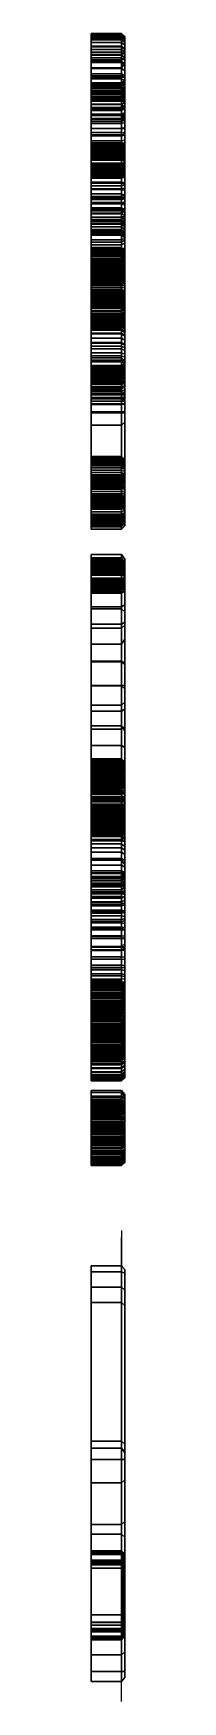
# Model space of a CAD drawing. Extents: x 1.64 to 1.81, y -4.38 to 4.39.
import ezdxf

# ---------------------------------------------------------------- set-up
doc = ezdxf.new("R2010")
doc.units = 0
for name, color, linetype in [('CAP_1', 254, 'CONTINUOUS'), ('CAP_1_1', 254, 'CONTINUOUS'), ('CAP_1_2', 254, 'CONTINUOUS'), ('CAP_1_3', 254, 'CONTINUOUS'), ('CAP_2', 254, 'CONTINUOUS'), ('CAP_2_1', 254, 'CONTINUOUS'), ('CAP_2_2', 254, 'CONTINUOUS'), ('CAP_2_3', 254, 'CONTINUOUS'), ('CONSTRUTORA', 254, 'CONTINUOUS'), ('IGAPO', 254, 'CONTINUOUS'), ('PATH_15', 7, 'CONTINUOUS'), ('PATH_16', 7, 'CONTINUOUS'), ('PATH_17', 7, 'CONTINUOUS'), ('PATH_18', 7, 'CONTINUOUS'), ('PATH_19', 7, 'CONTINUOUS'), ('PATH_20', 7, 'CONTINUOUS'), ('PATH_21', 7, 'CONTINUOUS'), ('PATH_22', 7, 'CONTINUOUS'), ('ROUNDING', 254, 'CONTINUOUS'), ('ROUNDING_1', 254, 'CONTINUOUS'), ('ROUNDING_2', 254, 'CONTINUOUS'), ('ROUNDING_3', 254, 'CONTINUOUS'), ('SYMBOL', 254, 'CONTINUOUS'), ('SYMBOL_1', 254, 'CONTINUOUS')]:
    doc.layers.add(name, color=color, linetype=linetype)

msp = doc.modelspace()

# ---------------------------------------------------------------- linework, layer by layer
at = {"layer": 'PATH_15'}
msp.add_polyline3d([(1.7966, -1.8996, 3.7348), (1.7966, -3.3082, 4.5384)], dxfattribs=at)
at = {"layer": 'PATH_16'}
msp.add_polyline3d([(1.7966, -1.9264, 3.852), (1.7966, -3.2687, 4.6175)], dxfattribs=at)
at = {"layer": 'PATH_17'}
msp.add_polyline3d([(1.7966, -1.9165, 2.9922), (1.7966, -3.0339, 3.5982)], dxfattribs=at)
at = {"layer": 'PATH_18'}
msp.add_polyline3d([(1.7966, -3.5848, 4.5597), (1.7966, -3.5848, 2.1871)], dxfattribs=at)
at = {"layer": 'PATH_19'}
msp.add_polyline3d([(1.7966, -4.2232, 4.2434), (1.7966, -4.2232, 1.9657)], dxfattribs=at)
at = {"layer": 'PATH_20'}
msp.add_polyline3d([(1.7966, -3.4085, 4.6327), (1.7966, -3.4085, 1.9681)], dxfattribs=at)
at = {"layer": 'PATH_21'}
msp.add_polyline3d([(1.7966, -2.1136, 4.2434), (1.7966, -2.1136, 1.9685)], dxfattribs=at)
at = {"layer": 'PATH_22'}
msp.add_polyline3d([(1.7966, -4.3752, 2.1249), (1.7966, -1.9361, 2.1268)], dxfattribs=at)

# ---------------------------------------------------------------- meshes
at = {"layer": 'CAP_1'}
mesh = msp.add_polyface(dxfattribs=at)
corners = [(1.8046, -3.9924, 2.4823), (1.8046, -4.024, 2.5188), (1.8046, -3.6351, 2.8617), (1.8046, -3.5987, 2.8277), (1.8046, -3.9949, 2.6258), (1.8046, -4.0265, 2.6623), (1.8046, -3.6376, 3.0052), (1.8046, -3.6011, 2.9712), (1.8046, -3.9973, 2.7693), (1.8046, -4.0289, 2.8058), (1.8046, -3.64, 3.1487), (1.8046, -3.6035, 3.1147), (1.8046, -4.0046, 2.9079), (1.8046, -4.0362, 2.9444), (1.8046, -3.6473, 3.2873), (1.8046, -3.6108, 3.2533), (1.8046, -4.007, 3.0466), (1.8046, -4.0386, 3.083), (1.8046, -3.6497, 3.426), (1.8046, -3.6132, 3.3919), (1.8046, -3.99, 3.2046), (1.8046, -4.0216, 3.2411), (1.8046, -3.6327, 3.5841), (1.8046, -3.5962, 3.55), (1.8046, -3.9924, 3.3481), (1.8046, -4.024, 3.3846), (1.8046, -3.6351, 3.7276), (1.8046, -3.5987, 3.6935), (1.8046, -3.9949, 3.4917), (1.8046, -4.0265, 3.5281), (1.8046, -3.6376, 3.8711), (1.8046, -3.6011, 3.837), (1.8046, -3.9973, 3.6303), (1.8046, -4.0289, 3.6668), (1.8046, -3.64, 4.0097), (1.8046, -3.6035, 3.9757)]
mesh.append_faces([[corners[k] for k in face] for face in [(2, 3, 0, 1), (6, 7, 4, 5), (10, 11, 8, 9), (14, 15, 12, 13), (18, 19, 16, 17), (22, 23, 20, 21), (26, 27, 24, 25), (30, 31, 28, 29), (34, 35, 32, 33)]])
at = {"layer": 'CAP_1_1'}
mesh = msp.add_polyface(dxfattribs=at)
corners = [(1.8126, -1.5407, 3.9382), (1.8126, -1.3107, 3.9382), (1.8126, -1.3107, 2.8129), (1.8126, -1.5407, 2.8129), (1.8126, -1.0959, 3.386), (1.8126, -1.0933, 3.4421), (1.8126, -1.0865, 3.492), (1.8126, -1.0752, 3.5402), (1.8126, -1.0644, 3.5744), (1.8126, -1.0512, 3.6078), (1.8126, -1.0296, 3.652), (1.8126, -1.0064, 3.69), (1.8126, -0.98, 3.7258), (1.8126, -0.9534, 3.7561), (1.8126, -0.9208, 3.7877), (1.8126, -0.8811, 3.8197), (1.8126, -0.8377, 3.8486), (1.8126, -0.7861, 3.8765), (1.8126, -0.7492, 3.8931), (1.8126, -0.7103, 3.908), (1.8126, -0.648, 3.9265), (1.8126, -0.5759, 3.9409), (1.8126, -0.5049, 3.9489), (1.8126, -0.4234, 3.9519), (1.8126, -0.365, 3.9503), (1.8126, -0.3066, 3.9454), (1.8126, -0.2481, 3.9378), (1.8126, -0.1906, 3.9267), (1.8126, -0.1338, 3.9119), (1.8126, -0.0788, 3.8936), (1.8126, -0.0255, 3.8722), (1.8126, 0.0249, 3.8468), (1.8126, -0.0803, 3.674), (1.8126, -0.1119, 3.6904), (1.8126, -0.1473, 3.7049), (1.8126, -0.1863, 3.7181), (1.8126, -0.2281, 3.7287), (1.8126, -0.2715, 3.7375), (1.8126, -0.3167, 3.7438), (1.8126, -0.3623, 3.7476), (1.8126, -0.4083, 3.7489), (1.8126, -0.4742, 3.7461), (1.8126, -0.5317, 3.7383), (1.8126, -0.5642, 3.7314), (1.8126, -0.5986, 3.7215), (1.8126, -0.6403, 3.7061), (1.8126, -0.6757, 3.6893), (1.8126, -0.7055, 3.6716), (1.8126, -0.7232, 3.6592), (1.8126, -0.7398, 3.6459), (1.8126, -0.7618, 3.6258), (1.8126, -0.7816, 3.6042), (1.8126, -0.7992, 3.581), (1.8126, -0.8146, 3.5563), (1.8126, -0.8278, 3.53), (1.8126, -0.8387, 3.5024), (1.8126, -0.8471, 3.4738), (1.8126, -0.8537, 3.4411), (1.8126, -0.8568, 3.4134), (1.8126, -0.8581, 3.3817), (1.8126, -0.8562, 3.3424), (1.8126, -0.8513, 3.3078), (1.8126, -0.8434, 3.2744), (1.8126, -0.8357, 3.2511), (1.8126, -0.8263, 3.2284), (1.8126, -0.8111, 3.1986), (1.8126, -0.795, 3.1731), (1.8126, -0.7768, 3.1492), (1.8126, -0.7585, 3.1291), (1.8126, -0.7362, 3.1081), (1.8126, -0.7094, 3.087), (1.8126, -0.6773, 3.0663), (1.8126, -0.6425, 3.0482), (1.8126, -0.6209, 3.0387), (1.8126, -0.595, 3.0289), (1.8126, -0.5541, 3.0171), (1.8126, -0.5072, 3.0079), (1.8126, -0.4616, 3.0028), (1.8126, -0.4097, 3.0009), (1.8126, -0.3498, 3.0035), (1.8126, -0.3053, 3.0092), (1.8126, -0.2605, 3.0189), (1.8126, -0.2189, 3.0324), (1.8126, -0.1854, 3.0468), (1.8126, -0.1632, 3.0585), (1.8126, -0.1423, 3.0714), (1.8126, -0.1192, 3.0884), (1.8126, -0.0982, 3.107), (1.8126, -0.0808, 3.1255), (1.8126, -0.0708, 3.1379), (1.8126, -0.0601, 3.1528), (1.8126, -0.0472, 3.1745), (1.8126, -0.0364, 3.1974), (1.8126, -0.0277, 3.2214), (1.8126, -0.0226, 3.2396), (1.8126, -0.0183, 3.2608), (1.8126, -0.4119, 3.2608), (1.8126, -0.4119, 3.4487), (1.8126, 0.1871, 3.4487), (1.8126, 0.1871, 3.4479), (1.8126, 0.1878, 3.4487), (1.8126, 0.1968, 3.3938), (1.8126, 0.2005, 3.3432), (1.8126, 0.2005, 3.3132), (1.8126, 0.1986, 3.2802), (1.8126, 0.1931, 3.2353), (1.8126, 0.1837, 3.1918), (1.8126, 0.1736, 3.1585), (1.8126, 0.1611, 3.1261), (1.8126, 0.1424, 3.0867), (1.8126, 0.12, 3.0491), (1.8126, 0.0999, 3.0208), (1.8126, 0.0775, 2.9937), (1.8126, 0.046, 2.9611), (1.8126, 0.0113, 2.9311), (1.8126, -0.0184, 2.9094), (1.8126, -0.05, 2.8893), (1.8126, -0.0964, 2.865), (1.8126, -0.1499, 2.8429), (1.8126, -0.1818, 2.8321), (1.8126, -0.2187, 2.8216), (1.8126, -0.285, 2.8082), (1.8126, -0.3512, 2.8006), (1.8126, -0.4256, 2.7978), (1.8126, -0.5169, 2.802), (1.8126, -0.5914, 2.8123), (1.8126, -0.651, 2.8259), (1.8126, -0.7074, 2.8439), (1.8126, -0.7693, 2.8702), (1.8126, -0.822, 2.8984), (1.8126, -0.8665, 2.9278), (1.8126, -0.8929, 2.9482), (1.8126, -0.9179, 2.9699), (1.8126, -0.954, 3.0064), (1.8126, -0.9862, 3.0455), (1.8126, -1.0145, 3.0873), (1.8126, -1.0326, 3.1193), (1.8126, -1.0505, 3.1571), (1.8126, -1.0683, 3.205), (1.8126, -1.0817, 3.2543), (1.8126, -1.0907, 3.3049), (1.8126, -1.0944, 3.3427), (1.8126, 0.8416, 3.9382), (1.8126, 1.0838, 3.9382), (1.8126, 1.6287, 2.8129), (1.8126, 1.3887, 2.8129), (1.8126, 1.2986, 3.0023), (1.8126, 0.6405, 3.0023), (1.8126, 0.5533, 2.8129), (1.8126, 0.3125, 2.8129), (1.8126, 1.8039, 3.9382), (1.8126, 2.3978, 3.9382), (1.8126, 2.4914, 3.9341), (1.8126, 2.5625, 3.9244), (1.8126, 2.5914, 3.9184), (1.8126, 2.6227, 3.9101), (1.8126, 2.67, 3.8938), (1.8126, 2.7066, 3.8774), (1.8126, 2.74, 3.8585), (1.8126, 2.7597, 3.8452), (1.8126, 2.7806, 3.8288), (1.8126, 2.8021, 3.8091), (1.8126, 2.8215, 3.7879), (1.8126, 2.8388, 3.7651), (1.8126, 2.854, 3.7408), (1.8126, 2.8644, 3.7208), (1.8126, 2.8735, 3.6999), (1.8126, 2.8856, 3.6654), (1.8126, 2.8948, 3.629), (1.8126, 2.9013, 3.5871), (1.8126, 2.9037, 3.558), (1.8126, 2.9045, 3.5278), (1.8126, 2.9025, 3.482), (1.8126, 2.8969, 3.4413), (1.8126, 2.8879, 3.4021), (1.8126, 2.8821, 3.3832), (1.8126, 2.8742, 3.3615), (1.8126, 2.8608, 3.3318), (1.8126, 2.8448, 3.3037), (1.8126, 2.8262, 3.2772), (1.8126, 2.805, 3.2523), (1.8126, 2.7812, 3.2291), (1.8126, 2.7551, 3.2078), (1.8126, 2.7264, 3.1885), (1.8126, 2.6917, 3.1695), (1.8126, 2.6609, 3.1556), (1.8126, 2.6241, 3.142), (1.8126, 2.5765, 3.1289), (1.8126, 2.5158, 3.1181), (1.8126, 2.4595, 3.1128), (1.8126, 2.3992, 3.111), (1.8126, 2.0324, 3.1117), (1.8126, 2.0324, 2.8129), (1.8126, 1.8039, 2.8129), (1.8126, 3.0883, 3.3788), (1.8126, 3.091, 3.4387), (1.8126, 3.0982, 3.4915), (1.8126, 3.11, 3.5421), (1.8126, 3.1214, 3.5777), (1.8126, 3.1352, 3.6121), (1.8126, 3.1576, 3.6572), (1.8126, 3.1836, 3.6994), (1.8126, 3.2133, 3.7386), (1.8126, 3.2372, 3.7653), (1.8126, 3.2663, 3.7935), (1.8126, 3.3054, 3.8254), (1.8126, 3.3476, 3.854), (1.8126, 3.3974, 3.8813), (1.8126, 3.4327, 3.8973), (1.8126, 3.4697, 3.9116), (1.8126, 3.5282, 3.9292), (1.8126, 3.5949, 3.9429), (1.8126, 3.6594, 3.9505), (1.8126, 3.7327, 3.9533), (1.8126, 3.8166, 3.9496), (1.8126, 3.8909, 3.9393), (1.8126, 3.9416, 3.9279), (1.8126, 3.9951, 3.9116), (1.8126, 4.0502, 3.8895), (1.8126, 4.1013, 3.8635), (1.8126, 4.1446, 3.8362), (1.8126, 4.1705, 3.817), (1.8126, 4.1983, 3.7935), (1.8126, 4.2339, 3.7588), (1.8126, 4.2658, 3.7211), (1.8126, 4.2939, 3.6805), (1.8126, 4.3121, 3.6492), (1.8126, 4.3302, 3.6121), (1.8126, 4.3471, 3.5689), (1.8126, 4.3602, 3.524), (1.8126, 4.3703, 3.4725), (1.8126, 4.3752, 3.4289), (1.8126, 4.3771, 3.3788), (1.8126, 4.3744, 3.3185), (1.8126, 4.3672, 3.2653), (1.8126, 4.3554, 3.2142), (1.8126, 4.344, 3.1783), (1.8126, 4.3302, 3.1434), (1.8126, 4.3078, 3.0979), (1.8126, 4.2816, 3.0554), (1.8126, 4.2518, 3.0156), (1.8126, 4.2277, 2.9885), (1.8126, 4.1983, 2.9598), (1.8126, 4.1596, 2.9276), (1.8126, 4.1174, 2.8986), (1.8126, 4.0677, 2.8707), (1.8126, 4.0323, 2.8543), (1.8126, 3.9951, 2.8396), (1.8126, 3.9366, 2.8216), (1.8126, 3.87, 2.8077), (1.8126, 3.8056, 2.8), (1.8126, 3.7327, 2.7971), (1.8126, 3.6485, 2.8009), (1.8126, 3.5792, 2.8104), (1.8126, 3.5232, 2.823), (1.8126, 3.4697, 2.8396), (1.8126, 3.4104, 2.8643), (1.8126, 3.3597, 2.8912), (1.8126, 3.3166, 2.9193), (1.8126, 3.2908, 2.9389), (1.8126, 3.2663, 2.9598), (1.8126, 3.231, 2.9951), (1.8126, 3.1994, 3.0333), (1.8126, 3.1714, 3.0744), (1.8126, 3.1533, 3.106), (1.8126, 3.1352, 3.1434), (1.8126, 3.1183, 3.1871), (1.8126, 3.1041, 3.2372), (1.8126, 3.0944, 3.2893), (1.8126, 3.0898, 3.3334), (1.8126, 3.4646, 4.1383), (1.8126, 3.9504, 4.2744), (1.8126, 4.0008, 4.0959), (1.8126, 3.5092, 3.9814), (1.8126, 3.3168, 3.3788), (1.8126, 3.3186, 3.338), (1.8126, 3.3234, 3.3023), (1.8126, 3.3311, 3.2683), (1.8126, 3.3387, 3.2447), (1.8126, 3.3478, 3.2219), (1.8126, 3.3629, 3.1921), (1.8126, 3.3803, 3.1643), (1.8126, 3.4, 3.1385), (1.8126, 3.4158, 3.1209), (1.8126, 3.435, 3.1024), (1.8126, 3.4607, 3.0819), (1.8126, 3.4908, 3.062), (1.8126, 3.5232, 3.0448), (1.8126, 3.5432, 3.0359), (1.8126, 3.5669, 3.0268), (1.8126, 3.6075, 3.0147), (1.8126, 3.6499, 3.0063), (1.8126, 3.6905, 3.0017), (1.8126, 3.7327, 3.0001), (1.8126, 3.7851, 3.0025), (1.8126, 3.8318, 3.0091), (1.8126, 3.8638, 3.0163), (1.8126, 3.8978, 3.0268), (1.8126, 3.9361, 3.0421), (1.8126, 3.969, 3.059), (1.8126, 3.997, 3.0767), (1.8126, 4.0137, 3.0891), (1.8126, 4.0297, 3.1024), (1.8126, 4.053, 3.1252), (1.8126, 4.0739, 3.15), (1.8126, 4.0926, 3.1767), (1.8126, 4.1047, 3.1974), (1.8126, 4.1169, 3.2219), (1.8126, 4.1283, 3.2505), (1.8126, 4.1372, 3.2805), (1.8126, 4.144, 3.3151), (1.8126, 4.1473, 3.3447), (1.8126, 4.1486, 3.3788), (1.8126, 4.1467, 3.4196), (1.8126, 4.1419, 3.4551), (1.8126, 4.1348, 3.486), (1.8126, 4.1273, 3.5096), (1.8126, 4.1169, 3.535), (1.8126, 4.1018, 3.5644), (1.8126, 4.0844, 3.5917), (1.8126, 4.0666, 3.6147), (1.8126, 4.0489, 3.6339), (1.8126, 4.0297, 3.6517), (1.8126, 4.0043, 3.6718), (1.8126, 3.9768, 3.6897), (1.8126, 3.9473, 3.7053), (1.8126, 3.9246, 3.7153), (1.8126, 3.8978, 3.7251), (1.8126, 3.8575, 3.7365), (1.8126, 3.812, 3.745), (1.8126, 3.7748, 3.7488), (1.8126, 3.7327, 3.7503), (1.8126, 3.6802, 3.748), (1.8126, 3.6334, 3.7418), (1.8126, 3.6012, 3.735), (1.8126, 3.5669, 3.7251), (1.8126, 3.5289, 3.7104), (1.8126, 3.4961, 3.6941), (1.8126, 3.468, 3.6769), (1.8126, 3.4511, 3.6647), (1.8126, 3.435, 3.6517), (1.8126, 3.4138, 3.6318), (1.8126, 3.3944, 3.6102), (1.8126, 3.377, 3.5869), (1.8126, 3.3614, 3.5618), (1.8126, 3.3478, 3.535), (1.8126, 3.3366, 3.5067), (1.8126, 3.328, 3.4769), (1.8126, 3.3213, 3.4424), (1.8126, 3.3181, 3.4129), (1.8126, 2.4036, 3.309), (1.8126, 2.4481, 3.3109), (1.8126, 2.482, 3.3156), (1.8126, 2.4988, 3.3191), (1.8126, 2.5167, 3.3241), (1.8126, 2.5411, 3.3332), (1.8126, 2.5616, 3.343), (1.8126, 2.5787, 3.3533), (1.8126, 2.5887, 3.3604), (1.8126, 2.5981, 3.368), (1.8126, 2.6107, 3.38), (1.8126, 2.6209, 3.3916), (1.8126, 2.6299, 3.4039), (1.8126, 2.6378, 3.4169), (1.8126, 2.6424, 3.4261), (1.8126, 2.6472, 3.4371), (1.8126, 2.6537, 3.4556), (1.8126, 2.6586, 3.4749), (1.8126, 2.6621, 3.4969), (1.8126, 2.6634, 3.5122), (1.8126, 2.6638, 3.5278), (1.8126, 2.6625, 3.555), (1.8126, 2.6594, 3.5769), (1.8126, 2.6543, 3.5974), (1.8126, 2.6487, 3.6136), (1.8126, 2.6417, 3.6289), (1.8126, 2.6334, 3.6433), (1.8126, 2.6239, 3.6568), (1.8126, 2.613, 3.6694), (1.8126, 2.6058, 3.6765), (1.8126, 2.5981, 3.6833), (1.8126, 2.5845, 3.694), (1.8126, 2.5696, 3.7036), (1.8126, 2.5534, 3.712), (1.8126, 2.5322, 3.7206), (1.8126, 2.5052, 3.7286), (1.8126, 2.4756, 3.7344), (1.8126, 2.4434, 3.7381), (1.8126, 2.4036, 3.7395), (1.8126, 2.0324, 3.7395), (1.8126, 2.0324, 3.309), (1.8126, 1.2085, 3.1902), (1.8126, 0.9649, 3.7013), (1.8126, 0.7277, 3.1902)]
mesh.append_faces([[corners[k] for k in face] for face in [(0, 1, 2, 3), (4, 5, 58, 59), (141, 4, 59, 60), (5, 6, 57, 58), (6, 7, 56, 57), (56, 7, 8, 55), (55, 8, 9, 54), (54, 9, 10, 53), (10, 11, 53, 53), (11, 12, 52, 53), (12, 13, 51, 52), (51, 13, 14, 50), (50, 14, 15, 49), (15, 16, 48, 49), (16, 17, 47, 48), (17, 18, 46, 47), (18, 19, 45, 46), (19, 20, 44, 45), (20, 21, 43, 44), (42, 21, 22, 41), (21, 42, 43, 43), (41, 22, 23, 40), (40, 23, 24, 39), (39, 24, 25, 38), (38, 25, 26, 37), (37, 26, 27, 36), (36, 27, 28, 35), (35, 28, 29, 34), (29, 30, 33, 34), (30, 31, 32, 33), (140, 60, 61, 139), (60, 140, 141, 141), (139, 61, 62, 138), (138, 62, 63, 137), (137, 63, 64, 136), (64, 65, 135, 136), (65, 66, 134, 135), (66, 67, 133, 134), (67, 68, 132, 133), (68, 69, 131, 132), (130, 69, 70, 129), (69, 130, 131, 131), (129, 70, 71, 128), (128, 71, 72, 127), (72, 73, 127, 127), (73, 74, 126, 127), (126, 74, 75, 125), (125, 75, 76, 124), (124, 76, 77, 123), (77, 78, 123, 123), (78, 79, 122, 123), (79, 80, 121, 122), (80, 81, 120, 121), (119, 81, 82, 118), (81, 119, 120, 120), (118, 82, 83, 117), (117, 83, 84, 116), (116, 84, 85, 115), (115, 85, 86, 114), (114, 86, 87, 113), (113, 87, 88, 112), (112, 88, 89, 111), (111, 89, 90, 110), (110, 90, 91, 109), (109, 91, 92, 108), (108, 92, 93, 107), (107, 93, 94, 106), (106, 94, 95, 105), (95, 98, 99, 99), (95, 99, 101, 102), (95, 102, 103, 103), (95, 103, 104, 104), (95, 104, 105, 105), (95, 96, 97, 98), (99, 100, 101, 101), (142, 143, 392, 392), (142, 392, 393, 149), (143, 144, 391, 392), (144, 145, 146, 146), (144, 146, 391, 391), (391, 146, 147, 393), (147, 148, 149, 149), (147, 149, 393, 393), (389, 150, 151, 388), (150, 389, 390, 193), (151, 152, 387, 388), (152, 153, 385, 386), (152, 386, 387, 387), (153, 154, 384, 385), (384, 154, 155, 383), (155, 156, 382, 383), (156, 157, 381, 382), (157, 158, 380, 381), (158, 159, 379, 380), (159, 160, 378, 379), (160, 161, 377, 378), (161, 162, 377, 377), (162, 163, 376, 377), (163, 164, 375, 376), (375, 164, 165, 374), (165, 166, 374, 374), (166, 167, 373, 374), (373, 167, 168, 372), (372, 168, 169, 371), (169, 170, 371, 371), (170, 171, 370, 371), (171, 172, 369, 370), (368, 172, 173, 367), (172, 368, 369, 369), (367, 173, 174, 366), (174, 175, 366, 366), (366, 175, 176, 365), (365, 176, 177, 364), (364, 177, 178, 363), (363, 178, 179, 362), (362, 179, 180, 361), (361, 180, 181, 360), (360, 181, 182, 359), (359, 182, 183, 358), (358, 183, 184, 357), (357, 184, 185, 356), (356, 185, 186, 355), (355, 186, 187, 354), (187, 188, 353, 354), (188, 189, 351, 352), (188, 352, 353, 353), (189, 190, 350, 351), (190, 191, 390, 350), (191, 192, 193, 193), (191, 193, 390, 390), (194, 195, 349, 274), (269, 194, 274, 275), (195, 196, 348, 349), (196, 197, 347, 348), (197, 198, 346, 347), (346, 198, 199, 345), (345, 199, 200, 344), (344, 200, 201, 343), (343, 201, 202, 342), (202, 203, 342, 342), (203, 204, 341, 342), (204, 205, 340, 341), (205, 206, 339, 340), (338, 206, 207, 337), (206, 338, 339, 339), (337, 207, 208, 336), (208, 209, 336, 336), (209, 210, 335, 336), (334, 210, 211, 333), (210, 334, 335, 335), (333, 211, 212, 332), (332, 212, 213, 331), (213, 214, 330, 331), (329, 214, 215, 328), (214, 329, 330, 330), (328, 215, 216, 327), (327, 216, 217, 326), (217, 218, 325, 326), (218, 219, 324, 325), (219, 220, 323, 324), (220, 221, 322, 323), (221, 222, 321, 322), (222, 223, 320, 321), (223, 224, 319, 320), (224, 225, 318, 319), (318, 225, 226, 317), (226, 227, 317, 317), (227, 228, 316, 317), (228, 229, 315, 316), (229, 230, 314, 315), (230, 231, 313, 314), (231, 232, 312, 313), (232, 233, 311, 312), (233, 234, 310, 311), (234, 235, 309, 310), (235, 236, 308, 309), (308, 236, 237, 307), (307, 237, 238, 306), (306, 238, 239, 305), (305, 239, 240, 304), (304, 240, 241, 303), (241, 242, 303, 303), (242, 243, 302, 303), (243, 244, 301, 302), (300, 244, 245, 299), (244, 300, 301, 301), (299, 245, 246, 298), (246, 247, 298, 298), (247, 248, 297, 298), (296, 248, 249, 295), (248, 296, 297, 297), (295, 249, 250, 294), (294, 250, 251, 293), (251, 252, 292, 293), (252, 291, 292, 292), (291, 252, 253, 290), (290, 253, 254, 289), (289, 254, 255, 288), (287, 288, 255, 256), (286, 287, 256, 257), (285, 286, 257, 258), (284, 285, 258, 259), (284, 259, 260, 283), (283, 260, 261, 282), (281, 282, 261, 262), (281, 262, 263, 280), (280, 263, 264, 279), (279, 264, 265, 278), (278, 265, 266, 277), (277, 266, 267, 276), (267, 268, 276, 276), (275, 276, 268, 269), (273, 270, 271, 272)]])
at = {"layer": 'CAP_1_2'}
mesh = msp.add_polyface(dxfattribs=at)
corners = [(1.8126, 3.2507, 2.301), (1.8126, 3.2519, 2.289), (1.8126, 3.1824, 2.2876), (1.8126, 3.2524, 2.275), (1.8126, 3.1829, 2.275), (1.8126, 3.2515, 2.2564), (1.8126, 3.1826, 2.2645), (1.8126, 3.2493, 2.24), (1.8126, 3.1815, 2.2553), (1.8126, 3.5334, 2.3864), (1.8126, 3.464, 2.4477), (1.8126, 3.6381, 2.4477), (1.8126, 3.6398, 2.3864), (1.8126, 3.5334, 2.2601), (1.8126, 3.464, 2.1003), (1.8126, 3.6665, 2.4465), (1.8126, 3.6505, 2.3861), (1.8126, 3.6881, 2.4436), (1.8126, 3.6696, 2.3836), (1.8126, 3.6591, 2.3853), (1.8126, 3.678, 2.3814), (1.8126, 3.6969, 2.4418), (1.8126, 3.6845, 2.379), (1.8126, 3.7064, 2.4393), (1.8126, 3.6905, 2.3761), (1.8126, 3.7208, 2.4345), (1.8126, 3.695, 2.3734), (1.8126, 3.7328, 2.4292), (1.8126, 3.6991, 2.3704), (1.8126, 3.7429, 2.4235), (1.8126, 3.7014, 2.3684), (1.8126, 3.7489, 2.4195), (1.8126, 3.7036, 2.3664), (1.8126, 3.7544, 2.4153), (1.8126, 3.7616, 2.4087), (1.8126, 3.7069, 2.3628), (1.8126, 3.7674, 2.4023), (1.8126, 3.7098, 2.3589), (1.8126, 3.7726, 2.3954), (1.8126, 3.7772, 2.3881), (1.8126, 3.7122, 2.3548), (1.8126, 3.7799, 2.383), (1.8126, 3.7143, 2.3503), (1.8126, 3.7826, 2.3768), (1.8126, 3.786, 2.3675), (1.8126, 3.716, 2.3457), (1.8126, 3.7889, 2.3567), (1.8126, 3.7175, 2.3397), (1.8126, 3.7909, 2.3443), (1.8126, 3.7185, 2.3334), (1.8126, 3.7917, 2.3356), (1.8126, 3.792, 2.3255), (1.8126, 3.7189, 2.3255), (1.8126, 3.7914, 2.3118), (1.8126, 3.7187, 2.3208), (1.8126, 3.7184, 2.3162), (1.8126, 3.7899, 2.3), (1.8126, 3.7173, 2.3096), (1.8126, 3.7874, 2.2886), (1.8126, 3.7845, 2.2791), (1.8126, 3.7158, 2.3039), (1.8126, 3.7807, 2.27), (1.8126, 3.7138, 2.2983), (1.8126, 3.7772, 2.2631), (1.8126, 3.7124, 2.2951), (1.8126, 3.7732, 2.2565), (1.8126, 3.711, 2.2923), (1.8126, 3.768, 2.2491), (1.8126, 3.7086, 2.2885), (1.8126, 3.7616, 2.2416), (1.8126, 3.7059, 2.2848), (1.8126, 3.756, 2.236), (1.8126, 3.7028, 2.2814), (1.8126, 3.7494, 2.2303), (1.8126, 3.7409, 2.2243), (1.8126, 3.699, 2.2779), (1.8126, 3.7309, 2.2184), (1.8126, 3.6961, 2.2756), (1.8126, 3.7237, 2.2149), (1.8126, 3.693, 2.2735), (1.8126, 3.7154, 2.2114), (1.8126, 3.6878, 2.2704), (1.8126, 3.7898, 2.1003), (1.8126, 3.7049, 2.1003), (1.8126, 3.6405, 2.199), (1.8126, 3.6688, 2.2632), (1.8126, 3.663, 2.262), (1.8126, 3.6742, 2.2648), (1.8126, 3.6816, 2.2675), (1.8126, 3.6527, 2.2606), (1.8126, 3.6385, 2.199), (1.8126, 3.6398, 2.2601), (1.8126, 3.5334, 2.1992), (1.8126, 3.5334, 2.1003), (1.8126, 4.1256, 2.4477), (1.8126, 4.1992, 2.4477), (1.8126, 4.1631, 2.3746), (1.8126, 4.091, 2.2168), (1.8126, 3.9649, 2.1003), (1.8126, 4.3648, 2.1003), (1.8126, 4.2371, 2.2168), (1.8126, 4.2918, 2.1003), (1.8126, 4.2644, 2.1587), (1.8126, 4.0645, 2.1587), (1.8126, 4.038, 2.1003)]
mesh.append_faces([[corners[k] for k in face] for face in [(0, 1, 2, 2), (1, 3, 4, 2), (3, 5, 6, 4), (5, 7, 8, 6), (9, 10, 11, 12), (10, 9, 13, 14), (11, 15, 16, 12), (15, 17, 18, 19), (15, 19, 16, 16), (20, 17, 21, 22), (17, 20, 18, 18), (22, 21, 23, 24), (24, 23, 25, 26), (26, 25, 27, 28), (28, 27, 29, 30), (29, 31, 32, 30), (31, 33, 32, 32), (33, 34, 35, 32), (34, 36, 37, 35), (36, 38, 37, 37), (38, 39, 40, 37), (40, 39, 41, 42), (41, 43, 42, 42), (43, 44, 45, 42), (45, 44, 46, 47), (47, 46, 48, 49), (48, 50, 49, 49), (50, 51, 52, 49), (51, 53, 54, 52), (55, 53, 56, 57), (53, 55, 54, 54), (56, 58, 57, 57), (58, 59, 60, 57), (59, 61, 62, 60), (62, 61, 63, 64), (64, 63, 65, 66), (66, 65, 67, 68), (68, 67, 69, 70), (70, 69, 71, 72), (71, 73, 72, 72), (72, 73, 74, 75), (75, 74, 76, 77), (76, 78, 79, 77), (78, 80, 81, 79), (80, 82, 83, 84), (85, 80, 84, 86), (80, 85, 87, 87), (80, 87, 88, 88), (80, 88, 81, 81), (84, 89, 86, 86), (84, 90, 91, 89), (90, 92, 13, 91), (92, 93, 14, 14), (92, 14, 13, 13), (94, 95, 96, 96), (94, 96, 97, 98), (95, 99, 100, 96), (99, 101, 102, 102), (99, 102, 100, 100), (100, 102, 103, 97), (103, 104, 98, 98), (103, 98, 97, 97)]])
mesh = msp.add_polyface(dxfattribs=at)
corners = [(1.8126, 2.8988, 2.3861), (1.8126, 2.906, 2.3943), (1.8126, 2.9538, 2.3465), (1.8126, 2.9149, 2.4031), (1.8126, 2.9597, 2.3531), (1.8126, 2.9267, 2.4129), (1.8126, 2.9661, 2.3593), (1.8126, 2.9396, 2.4217), (1.8126, 2.9718, 2.3638), (1.8126, 2.9769, 2.3676), (1.8126, 2.9547, 2.4302), (1.8126, 2.9855, 2.3728), (1.8126, 2.9654, 2.4351), (1.8126, 2.9955, 2.3778), (1.8126, 2.9766, 2.4395), (1.8126, 2.9944, 2.445), (1.8126, 3.0062, 2.3819), (1.8126, 3.0166, 2.385), (1.8126, 3.0147, 2.4492), (1.8126, 3.0264, 2.3871), (1.8126, 3.0343, 2.4515), (1.8126, 3.0406, 2.389), (1.8126, 3.0566, 2.4524), (1.8126, 3.0566, 2.3897), (1.8126, 3.082, 2.4512), (1.8126, 3.0694, 2.3893), (1.8126, 3.0817, 2.3879), (1.8126, 3.103, 2.4484), (1.8126, 3.0945, 2.3855), (1.8126, 3.12, 2.4446), (1.8126, 3.1067, 2.3819), (1.8126, 3.1363, 2.4395), (1.8126, 3.1149, 2.3789), (1.8126, 3.153, 2.4327), (1.8126, 3.1218, 2.3758), (1.8126, 3.1685, 2.4247), (1.8126, 3.1307, 2.371), (1.8126, 3.1817, 2.4162), (1.8126, 3.1391, 2.3655), (1.8126, 3.1896, 2.4103), (1.8126, 3.1468, 2.3593), (1.8126, 3.198, 2.4031), (1.8126, 3.1526, 2.3538), (1.8126, 3.2089, 2.3923), (1.8126, 3.1574, 2.3485), (1.8126, 3.2185, 2.3807), (1.8126, 3.1634, 2.3407), (1.8126, 3.2271, 2.3682), (1.8126, 3.1687, 2.3323), (1.8126, 3.2326, 2.3585), (1.8126, 3.1733, 2.3232), (1.8126, 3.2381, 2.347), (1.8126, 3.1761, 2.3163), (1.8126, 3.2437, 2.3323), (1.8126, 3.1785, 2.309), (1.8126, 3.2479, 2.317), (1.8126, 3.1809, 2.2986), (1.8126, 3.2507, 2.301), (1.8126, 3.1824, 2.2876), (1.8126, 3.2493, 2.24), (1.8126, 3.2458, 2.2242), (1.8126, 3.1795, 2.2447), (1.8126, 3.1815, 2.2553), (1.8126, 3.2423, 2.2131), (1.8126, 3.1768, 2.2354), (1.8126, 3.2381, 2.2023), (1.8126, 3.1733, 2.2265), (1.8126, 3.2313, 2.1883), (1.8126, 3.1696, 2.219), (1.8126, 3.2233, 2.1751), (1.8126, 3.1659, 2.2126), (1.8126, 3.2143, 2.1629), (1.8126, 3.1602, 2.2043), (1.8126, 3.207, 2.1545), (1.8126, 3.1539, 2.1967), (1.8126, 3.198, 2.1456), (1.8126, 3.1863, 2.1357), (1.8126, 3.1468, 2.1896), (1.8126, 3.142, 2.1855), (1.8126, 3.1734, 2.1267), (1.8126, 3.1369, 2.1817), (1.8126, 3.1583, 2.1181), (1.8126, 3.1283, 2.1763), (1.8126, 3.1476, 2.113), (1.8126, 3.1184, 2.171), (1.8126, 3.1363, 2.1085), (1.8126, 3.1067, 2.1663), (1.8126, 3.1185, 2.103), (1.8126, 3.0954, 2.1628), (1.8126, 3.0983, 2.0987), (1.8126, 3.0847, 2.1605), (1.8126, 3.0787, 2.0963), (1.8126, 3.0714, 2.1587), (1.8126, 3.0566, 2.0954), (1.8126, 3.0566, 2.1581), (1.8126, 3.0326, 2.0964), (1.8126, 3.0438, 2.1586), (1.8126, 3.0314, 2.16), (1.8126, 3.0115, 2.0992), (1.8126, 3.0185, 2.1626), (1.8126, 2.9944, 2.103), (1.8126, 3.0062, 2.1663), (1.8126, 2.9766, 2.1085), (1.8126, 2.9999, 2.1687), (1.8126, 2.9938, 2.1715), (1.8126, 2.9586, 2.1161), (1.8126, 2.9839, 2.1767), (1.8126, 2.9432, 2.1245), (1.8126, 2.9747, 2.1828), (1.8126, 2.9301, 2.1331), (1.8126, 2.9661, 2.1896), (1.8126, 2.9223, 2.1392), (1.8126, 2.9149, 2.1456), (1.8126, 2.9603, 2.1954), (1.8126, 2.9042, 2.1565), (1.8126, 2.9555, 2.2008), (1.8126, 2.8946, 2.1683), (1.8126, 2.9495, 2.2088)]
mesh.append_faces([[corners[k] for k in face] for face in [(0, 1, 2, 2), (1, 3, 4, 2), (3, 5, 6, 4), (5, 7, 8, 6), (9, 7, 10, 11), (7, 9, 8, 8), (11, 10, 12, 13), (12, 14, 13, 13), (14, 15, 16, 13), (17, 15, 18, 19), (15, 17, 16, 16), (19, 18, 20, 21), (21, 20, 22, 23), (22, 24, 25, 23), (26, 24, 27, 28), (24, 26, 25, 25), (28, 27, 29, 30), (30, 29, 31, 32), (31, 33, 34, 32), (33, 35, 36, 34), (35, 37, 38, 36), (37, 39, 40, 38), (40, 39, 41, 42), (42, 41, 43, 44), (43, 45, 46, 44), (46, 45, 47, 48), (48, 47, 49, 50), (50, 49, 51, 52), (52, 51, 53, 54), (54, 53, 55, 56), (56, 55, 57, 58), (59, 60, 61, 62), (60, 63, 64, 61), (64, 63, 65, 66), (66, 65, 67, 68), (68, 67, 69, 70), (70, 69, 71, 72), (72, 71, 73, 74), (73, 75, 74, 74), (75, 76, 77, 74), (78, 76, 79, 80), (76, 78, 77, 77), (79, 81, 82, 80), (82, 81, 83, 84), (84, 83, 85, 86), (86, 85, 87, 88), (88, 87, 89, 90), (90, 89, 91, 92), (92, 91, 93, 94), (93, 95, 96, 94), (97, 95, 98, 99), (95, 97, 96, 96), (99, 98, 100, 101), (101, 100, 102, 103), (104, 103, 102, 105), (106, 104, 105, 107), (108, 106, 107, 109), (110, 108, 109, 111), (110, 111, 112, 113), (113, 112, 114, 115), (115, 114, 116, 117)]])
mesh = msp.add_polyface(dxfattribs=at)
corners = [(1.8126, 1.8153, 2.2479), (1.8126, 1.8847, 2.2563), (1.8126, 1.8854, 2.2418), (1.8126, 1.8156, 2.2371), (1.8126, 1.8165, 2.2266), (1.8126, 1.887, 2.2299), (1.8126, 1.8189, 2.2115), (1.8126, 1.8888, 2.2219), (1.8126, 1.8222, 2.1983), (1.8126, 1.8911, 2.2143), (1.8126, 1.8267, 2.1856), (1.8126, 1.8942, 2.2066), (1.8126, 1.8316, 2.1748), (1.8126, 1.8979, 2.1993), (1.8126, 1.8374, 2.1645), (1.8126, 1.9017, 2.1933), (1.8126, 1.8441, 2.1549), (1.8126, 1.9056, 2.1882), (1.8126, 1.8515, 2.1459), (1.8126, 1.9099, 2.1834), (1.8126, 1.8598, 2.1376), (1.8126, 1.867, 2.1315), (1.8126, 1.9152, 2.1786), (1.8126, 1.8746, 2.1257), (1.8126, 1.921, 2.1742), (1.8126, 1.886, 2.1187), (1.8126, 1.9273, 2.1704), (1.8126, 1.8983, 2.1125), (1.8126, 1.934, 2.167), (1.8126, 1.9128, 2.1067), (1.8126, 1.9412, 2.1641), (1.8126, 1.9257, 2.1028), (1.8126, 1.9505, 2.1614), (1.8126, 1.9394, 2.0997), (1.8126, 1.9614, 2.1592), (1.8126, 1.9597, 2.0969), (1.8126, 1.9721, 2.1581), (1.8126, 1.9846, 2.1576), (1.8126, 1.9846, 2.0958), (1.8126, 1.9997, 2.1583), (1.8126, 2.0049, 2.0966), (1.8126, 2.0119, 2.1599), (1.8126, 2.0226, 2.0986), (1.8126, 2.0201, 2.1618), (1.8126, 2.0406, 2.1021), (1.8126, 2.0277, 2.1641), (1.8126, 2.0357, 2.1673), (1.8126, 2.0562, 2.1067), (1.8126, 2.0672, 2.1109), (1.8126, 2.0424, 2.1707), (1.8126, 2.0776, 2.1157), (1.8126, 2.0486, 2.1747), (1.8126, 2.0895, 2.1224), (1.8126, 2.0538, 2.1786), (1.8126, 2.1003, 2.13), (1.8126, 2.0591, 2.1834), (1.8126, 2.1094, 2.1376), (1.8126, 2.0639, 2.1887), (1.8126, 2.1177, 2.1459), (1.8126, 2.0682, 2.1944), (1.8126, 2.1244, 2.154), (1.8126, 2.072, 2.2006), (1.8126, 2.1311, 2.1635), (1.8126, 2.0753, 2.2072), (1.8126, 2.137, 2.1737), (1.8126, 2.0781, 2.2143), (1.8126, 2.1425, 2.1856), (1.8126, 2.0808, 2.2235), (1.8126, 2.1479, 2.2018), (1.8126, 2.1454, 2.1936), (1.8126, 2.0829, 2.234), (1.8126, 2.151, 2.2152), (1.8126, 2.1531, 2.2305), (1.8126, 2.084, 2.2444), (1.8126, 2.1539, 2.2479), (1.8126, 2.0845, 2.2563), (1.8126, 2.0845, 2.4477), (1.8126, 2.1539, 2.4477), (1.8126, 2.4764, 2.1003), (1.8126, 2.4764, 2.3859), (1.8126, 2.5457, 2.3859), (1.8126, 2.5457, 2.1003), (1.8126, 2.35, 2.3859), (1.8126, 2.35, 2.4477), (1.8126, 2.6721, 2.4477), (1.8126, 2.6721, 2.3859), (1.8126, 2.8608, 2.275), (1.8126, 2.8616, 2.2935), (1.8126, 2.9306, 2.2855), (1.8126, 2.9302, 2.275), (1.8126, 2.8612, 2.261), (1.8126, 2.9307, 2.2624), (1.8126, 2.8638, 2.3098), (1.8126, 2.9316, 2.2946), (1.8126, 2.8674, 2.3254), (1.8126, 2.9336, 2.3053), (1.8126, 2.8708, 2.3364), (1.8126, 2.9362, 2.3145), (1.8126, 2.875, 2.347), (1.8126, 2.9396, 2.3232), (1.8126, 2.8819, 2.361), (1.8126, 2.9438, 2.3315), (1.8126, 2.8898, 2.374), (1.8126, 2.9485, 2.3393), (1.8126, 2.8988, 2.3861), (1.8126, 2.9538, 2.3465), (1.8126, 2.9495, 2.2088), (1.8126, 2.8946, 2.1683), (1.8126, 2.886, 2.181), (1.8126, 2.9442, 2.2174), (1.8126, 2.8805, 2.1908), (1.8126, 2.9396, 2.2265), (1.8126, 2.875, 2.2023), (1.8126, 2.9369, 2.2336), (1.8126, 2.8695, 2.2172), (1.8126, 2.9346, 2.2409), (1.8126, 2.8652, 2.2327), (1.8126, 2.9322, 2.2514), (1.8126, 2.8624, 2.2488)]
mesh.append_faces([[corners[k] for k in face] for face in [(0, 1, 2, 3), (4, 2, 5, 6), (6, 5, 7, 8), (8, 7, 9, 10), (10, 9, 11, 12), (12, 11, 13, 14), (13, 15, 16, 14), (15, 17, 18, 16), (17, 19, 20, 18), (21, 19, 22, 23), (19, 21, 20, 20), (22, 24, 25, 23), (24, 26, 27, 25), (27, 26, 28, 29), (29, 28, 30, 31), (31, 30, 32, 33), (33, 32, 34, 35), (34, 36, 35, 35), (36, 37, 38, 35), (38, 37, 39, 40), (40, 39, 41, 42), (42, 41, 43, 44), (43, 45, 44, 44), (45, 46, 47, 44), (48, 46, 49, 50), (46, 48, 47, 47), (50, 49, 51, 52), (52, 51, 53, 54), (54, 53, 55, 56), (56, 55, 57, 58), (58, 57, 59, 60), (59, 61, 62, 60), (61, 63, 64, 62), (63, 65, 66, 64), (65, 67, 68, 69), (65, 69, 66, 66), (67, 70, 71, 68), (72, 70, 73, 74), (70, 72, 71, 71), (73, 75, 74, 74), (75, 76, 77, 74), (78, 79, 80, 81), (79, 82, 83, 83), (80, 79, 83, 84), (84, 85, 80, 80), (86, 87, 88, 89), (90, 86, 89, 91), (87, 92, 93, 88), (92, 94, 95, 93), (94, 96, 97, 95), (97, 96, 98, 99), (99, 98, 100, 101), (101, 100, 102, 103), (103, 102, 104, 105), (106, 107, 108, 109), (108, 110, 109, 109), (111, 109, 110, 112), (112, 113, 111, 111), (113, 112, 114, 115), (115, 114, 116, 117), (117, 116, 118, 91), (118, 90, 91, 91)]])
mesh = msp.add_polyface(dxfattribs=at)
corners = [(1.8126, 0.4916, 2.21), (1.8126, 0.4916, 2.2123), (1.8126, 0.564, 2.2095), (1.8126, 0.5626, 2.1993), (1.8126, 0.4914, 2.2167), (1.8126, 0.5646, 2.2212), (1.8126, 0.4909, 2.2202), (1.8126, 0.5643, 2.23), (1.8126, 0.5634, 2.2376), (1.8126, 0.4874, 2.2298), (1.8126, 0.5529, 2.2687), (1.8126, 0.5565, 2.2617), (1.8126, 0.4836, 2.2354), (1.8126, 0.5386, 2.2873), (1.8126, 0.544, 2.2815), (1.8126, 0.8787, 2.3859), (1.8126, 0.9482, 2.3859), (1.8126, 0.9482, 2.1003), (1.8126, 0.8787, 2.1003), (1.8126, 0.7524, 2.3859), (1.8126, 0.7524, 2.4477), (1.8126, 1.0745, 2.4477), (1.8126, 1.0745, 2.3859), (1.8126, 1.3527, 2.3864), (1.8126, 1.2833, 2.4477), (1.8126, 1.4574, 2.4477), (1.8126, 1.4592, 2.3864), (1.8126, 1.3527, 2.2601), (1.8126, 1.2833, 2.1003), (1.8126, 1.4859, 2.4465), (1.8126, 1.4699, 2.3861), (1.8126, 1.5075, 2.4436), (1.8126, 1.4889, 2.3836), (1.8126, 1.4784, 2.3853), (1.8126, 1.5162, 2.4418), (1.8126, 1.4973, 2.3814), (1.8126, 1.5258, 2.4393), (1.8126, 1.5039, 2.379), (1.8126, 1.5401, 2.4345), (1.8126, 1.5098, 2.3761), (1.8126, 1.5522, 2.4292), (1.8126, 1.5144, 2.3734), (1.8126, 1.5623, 2.4235), (1.8126, 1.5185, 2.3704), (1.8126, 1.5682, 2.4195), (1.8126, 1.5208, 2.3684), (1.8126, 1.5737, 2.4153), (1.8126, 1.523, 2.3664), (1.8126, 1.5809, 2.4087), (1.8126, 1.5262, 2.3628), (1.8126, 1.5868, 2.4023), (1.8126, 1.5291, 2.3589), (1.8126, 1.592, 2.3954), (1.8126, 1.5965, 2.3881), (1.8126, 1.5316, 2.3548), (1.8126, 1.5992, 2.383), (1.8126, 1.5337, 2.3503), (1.8126, 1.6019, 2.3768), (1.8126, 1.6053, 2.3675), (1.8126, 1.5354, 2.3457), (1.8126, 1.6082, 2.3567), (1.8126, 1.5369, 2.3397), (1.8126, 1.6103, 2.3443), (1.8126, 1.5379, 2.3334), (1.8126, 1.611, 2.3356), (1.8126, 1.6114, 2.3255), (1.8126, 1.5382, 2.3255), (1.8126, 1.6107, 2.311), (1.8126, 1.5381, 2.3208), (1.8126, 1.5377, 2.3162), (1.8126, 1.6093, 2.3), (1.8126, 1.5367, 2.3096), (1.8126, 1.6068, 2.2886), (1.8126, 1.6038, 2.2791), (1.8126, 1.5352, 2.3039), (1.8126, 1.6001, 2.27), (1.8126, 1.5332, 2.2983), (1.8126, 1.5965, 2.2631), (1.8126, 1.5318, 2.2951), (1.8126, 1.5925, 2.2565), (1.8126, 1.5303, 2.2923), (1.8126, 1.5873, 2.2491), (1.8126, 1.5279, 2.2885), (1.8126, 1.5809, 2.2416), (1.8126, 1.5252, 2.2848), (1.8126, 1.5753, 2.236), (1.8126, 1.5221, 2.2814), (1.8126, 1.5686, 2.2303), (1.8126, 1.5602, 2.2243), (1.8126, 1.5183, 2.2779), (1.8126, 1.5502, 2.2184), (1.8126, 1.5154, 2.2756), (1.8126, 1.5431, 2.2149), (1.8126, 1.5124, 2.2735), (1.8126, 1.5347, 2.2114), (1.8126, 1.5072, 2.2704), (1.8126, 1.6092, 2.1003), (1.8126, 1.5242, 2.1003), (1.8126, 1.4598, 2.199), (1.8126, 1.4881, 2.2632), (1.8126, 1.4823, 2.262), (1.8126, 1.4935, 2.2648), (1.8126, 1.501, 2.2675), (1.8126, 1.472, 2.2606), (1.8126, 1.4579, 2.199), (1.8126, 1.4592, 2.2601), (1.8126, 1.3527, 2.1992), (1.8126, 1.3527, 2.1003), (1.8126, 1.8153, 2.4477), (1.8126, 1.8847, 2.4477), (1.8126, 1.8847, 2.2563), (1.8126, 1.8153, 2.2479), (1.8126, 1.8854, 2.2418), (1.8126, 1.8165, 2.2266), (1.8126, 1.8156, 2.2371)]
mesh.append_faces([[corners[k] for k in face] for face in [(0, 1, 2, 3), (2, 1, 4, 5), (5, 4, 6, 7), (6, 8, 7, 7), (9, 10, 11, 11), (12, 13, 14, 14), (15, 16, 17, 18), (15, 19, 20, 20), (16, 15, 20, 21), (21, 22, 16, 16), (23, 24, 25, 26), (24, 23, 27, 28), (25, 29, 30, 26), (29, 31, 32, 33), (29, 33, 30, 30), (31, 34, 35, 32), (34, 36, 37, 35), (36, 38, 39, 37), (38, 40, 41, 39), (40, 42, 43, 41), (42, 44, 45, 43), (44, 46, 47, 45), (46, 48, 49, 47), (48, 50, 51, 49), (50, 52, 51, 51), (52, 53, 54, 51), (54, 53, 55, 56), (55, 57, 56, 56), (57, 58, 59, 56), (59, 58, 60, 61), (61, 60, 62, 63), (62, 64, 63, 63), (64, 65, 66, 63), (65, 67, 68, 66), (69, 67, 70, 71), (67, 69, 68, 68), (70, 72, 71, 71), (72, 73, 74, 71), (73, 75, 76, 74), (76, 75, 77, 78), (78, 77, 79, 80), (80, 79, 81, 82), (82, 81, 83, 84), (84, 83, 85, 86), (85, 87, 86, 86), (86, 87, 88, 89), (89, 88, 90, 91), (90, 92, 93, 91), (92, 94, 95, 93), (94, 96, 97, 98), (99, 94, 98, 100), (94, 99, 101, 101), (94, 101, 102, 102), (94, 102, 95, 95), (98, 103, 100, 100), (98, 104, 105, 103), (104, 106, 27, 105), (106, 107, 28, 28), (106, 28, 27, 27), (108, 109, 110, 111), (112, 113, 114, 114)]])
mesh = msp.add_polyface(dxfattribs=at)
corners = [(1.8126, 0.286, 2.1699), (1.8126, 0.3071, 2.1647), (1.8126, 0.2879, 2.1035), (1.8126, 0.2619, 2.1094), (1.8126, 0.3292, 2.161), (1.8126, 0.3149, 2.0992), (1.8126, 0.3527, 2.1586), (1.8126, 0.3428, 2.0963), (1.8126, 0.3775, 2.1579), (1.8126, 0.3715, 2.0954), (1.8126, 0.4061, 2.1589), (1.8126, 0.3986, 2.0962), (1.8126, 0.4242, 2.0988), (1.8126, 0.4301, 2.1619), (1.8126, 0.4509, 2.1036), (1.8126, 0.4462, 2.1657), (1.8126, 0.4688, 2.1085), (1.8126, 0.4565, 2.1692), (1.8126, 0.484, 2.1139), (1.8126, 0.4608, 2.171), (1.8126, 0.4654, 2.1732), (1.8126, 0.4711, 2.1765), (1.8126, 0.4991, 2.1208), (1.8126, 0.4756, 2.1798), (1.8126, 0.5118, 2.1281), (1.8126, 0.4792, 2.183), (1.8126, 0.5187, 2.1327), (1.8126, 0.4819, 2.1859), (1.8126, 0.5242, 2.137), (1.8126, 0.4837, 2.1882), (1.8126, 0.5327, 2.1445), (1.8126, 0.4853, 2.1905), (1.8126, 0.5395, 2.1518), (1.8126, 0.4874, 2.1942), (1.8126, 0.5455, 2.1595), (1.8126, 0.4889, 2.1975), (1.8126, 0.5508, 2.1676), (1.8126, 0.4901, 2.201), (1.8126, 0.5544, 2.1744), (1.8126, 0.4909, 2.2045), (1.8126, 0.5574, 2.1813), (1.8126, 0.4914, 2.2081), (1.8126, 0.5603, 2.1896), (1.8126, 0.4916, 2.21), (1.8126, 0.5626, 2.1993), (1.8126, 0.5634, 2.2376), (1.8126, 0.4909, 2.2202), (1.8126, 0.49, 2.2236), (1.8126, 0.5617, 2.2465), (1.8126, 0.4889, 2.2268), (1.8126, 0.5594, 2.2543), (1.8126, 0.5565, 2.2617), (1.8126, 0.4874, 2.2298), (1.8126, 0.5529, 2.2687), (1.8126, 0.4857, 2.2327), (1.8126, 0.5488, 2.2754), (1.8126, 0.544, 2.2815), (1.8126, 0.4836, 2.2354), (1.8126, 0.5326, 2.2926), (1.8126, 0.5386, 2.2873), (1.8126, 0.4812, 2.2379), (1.8126, 0.5281, 2.2961), (1.8126, 0.4791, 2.2398), (1.8126, 0.5149, 2.304), (1.8126, 0.5232, 2.2993), (1.8126, 0.4761, 2.2421), (1.8126, 0.5051, 2.3084), (1.8126, 0.4728, 2.2442), (1.8126, 0.4934, 2.3123), (1.8126, 0.4684, 2.2465), (1.8126, 0.4858, 2.3144), (1.8126, 0.4636, 2.2484), (1.8126, 0.4778, 2.3161), (1.8126, 0.4573, 2.2502), (1.8126, 0.4608, 2.3183), (1.8126, 0.4493, 2.2518), (1.8126, 0.4393, 2.2529), (1.8126, 0.44, 2.3192), (1.8126, 0.4281, 2.2532), (1.8126, 0.4237, 2.3188), (1.8126, 0.4135, 2.2527), (1.8126, 0.4069, 2.3175), (1.8126, 0.3982, 2.2512), (1.8126, 0.3662, 2.2472), (1.8126, 0.3736, 2.3139), (1.8126, 0.3425, 2.3101), (1.8126, 0.3344, 2.243), (1.8126, 0.3287, 2.309), (1.8126, 0.3193, 2.2417), (1.8126, 0.3165, 2.3086), (1.8126, 0.3051, 2.2412), (1.8126, 0.3068, 2.3089), (1.8126, 0.2896, 2.2419), (1.8126, 0.298, 2.3098), (1.8126, 0.291, 2.3112), (1.8126, 0.2755, 2.2438), (1.8126, 0.2725, 2.4404), (1.8126, 0.2865, 2.4443), (1.8126, 0.2972, 2.3821), (1.8126, 0.289, 2.3791), (1.8126, 0.3018, 2.4475), (1.8126, 0.3095, 2.3855), (1.8126, 0.3198, 2.3874), (1.8126, 0.324, 2.4506), (1.8126, 0.3306, 2.3887), (1.8126, 0.3401, 2.4518), (1.8126, 0.3585, 2.4522), (1.8126, 0.3568, 2.3897), (1.8126, 0.3815, 2.4515), (1.8126, 0.3767, 2.3891), (1.8126, 0.4047, 2.4495), (1.8126, 0.3962, 2.3873), (1.8126, 0.4276, 2.4465), (1.8126, 0.4153, 2.3846), (1.8126, 0.4499, 2.4424), (1.8126, 0.4339, 2.381), (1.8126, 0.4715, 2.4372), (1.8126, 0.4516, 2.3767), (1.8126, 0.4923, 2.4311), (1.8126, 0.4687, 2.3715), (1.8126, 0.512, 2.4242), (1.8126, 0.4847, 2.3659), (1.8126, 0.5302, 2.4166), (1.8126, 0.4998, 2.3597)]
mesh.append_faces([[corners[k] for k in face] for face in [(0, 1, 2, 3), (1, 4, 5, 2), (4, 6, 7, 5), (6, 8, 9, 7), (8, 10, 11, 9), (12, 10, 13, 14), (10, 12, 11, 11), (14, 13, 15, 16), (16, 15, 17, 18), (17, 19, 18, 18), (19, 20, 18, 18), (20, 21, 22, 18), (21, 23, 24, 22), (23, 25, 26, 24), (25, 27, 28, 26), (27, 29, 30, 28), (29, 31, 32, 30), (32, 31, 33, 34), (34, 33, 35, 36), (35, 37, 38, 36), (37, 39, 40, 38), (39, 41, 42, 40), (41, 43, 44, 42), (45, 46, 47, 48), (48, 47, 49, 50), (51, 50, 49, 52), (53, 52, 54, 55), (56, 55, 54, 57), (58, 59, 57, 60), (61, 58, 60, 62), (63, 64, 62, 65), (62, 64, 61, 61), (66, 63, 65, 67), (68, 66, 67, 69), (70, 68, 69, 71), (72, 70, 71, 73), (74, 72, 73, 75), (75, 76, 77, 74), (77, 76, 78, 79), (79, 78, 80, 81), (80, 82, 81, 81), (82, 83, 84, 81), (85, 83, 86, 87), (83, 85, 84, 84), (87, 86, 88, 89), (89, 88, 90, 91), (91, 90, 92, 93), (94, 93, 92, 95), (96, 97, 98, 99), (97, 100, 101, 98), (102, 100, 103, 104), (100, 102, 101, 101), (103, 105, 104, 104), (105, 106, 107, 104), (106, 108, 109, 107), (108, 110, 111, 109), (110, 112, 113, 111), (112, 114, 115, 113), (114, 116, 117, 115), (116, 118, 119, 117), (118, 120, 121, 119), (120, 122, 123, 121)]])
mesh = msp.add_polyface(dxfattribs=at)
corners = [(1.8126, -0.6457, 2.3923), (1.8126, -0.636, 2.3807), (1.8126, -0.6911, 2.3407), (1.8126, -0.6965, 2.3478), (1.8126, -0.6274, 2.3682), (1.8126, -0.6858, 2.3323), (1.8126, -0.6219, 2.3585), (1.8126, -0.6812, 2.3232), (1.8126, -0.6164, 2.347), (1.8126, -0.6784, 2.3163), (1.8126, -0.6113, 2.3337), (1.8126, -0.676, 2.309), (1.8126, -0.6069, 2.3184), (1.8126, -0.6736, 2.2986), (1.8126, -0.604, 2.3025), (1.8126, -0.6026, 2.289), (1.8126, -0.6721, 2.2876), (1.8126, -0.6022, 2.275), (1.8126, -0.6716, 2.275), (1.8126, -0.603, 2.2564), (1.8126, -0.672, 2.2645), (1.8126, -0.6052, 2.24), (1.8126, -0.673, 2.2553), (1.8126, -0.6087, 2.2242), (1.8126, -0.675, 2.2447), (1.8126, -0.6122, 2.2131), (1.8126, -0.6777, 2.2354), (1.8126, -0.6164, 2.2023), (1.8126, -0.6812, 2.2265), (1.8126, -0.6232, 2.1883), (1.8126, -0.6849, 2.219), (1.8126, -0.6312, 2.1751), (1.8126, -0.6886, 2.2126), (1.8126, -0.6402, 2.1629), (1.8126, -0.6943, 2.2043), (1.8126, -0.6475, 2.1545), (1.8126, -0.7006, 2.1967), (1.8126, -0.391, 2.4477), (1.8126, -0.3215, 2.4477), (1.8126, -0.3215, 2.3724), (1.8126, -0.391, 2.1003), (1.8126, -0.3215, 2.1003), (1.8126, -0.1082, 2.3344), (1.8126, -0.1082, 2.2597), (1.8126, -0.1082, 2.4477), (1.8126, -0.0388, 2.4477), (1.8126, -0.0388, 2.1003), (1.8126, -0.1082, 2.1003), (1.8126, 0.2085, 2.2036), (1.8126, 0.2272, 2.1935), (1.8126, 0.1918, 2.1356), (1.8126, 0.1715, 2.1465), (1.8126, 0.2461, 2.1843), (1.8126, 0.2138, 2.1256), (1.8126, 0.2658, 2.1765), (1.8126, 0.2373, 2.1169), (1.8126, 0.286, 2.1699), (1.8126, 0.2619, 2.1094), (1.8126, 0.291, 2.3112), (1.8126, 0.2755, 2.2438), (1.8126, 0.2685, 2.2453), (1.8126, 0.2855, 2.3128), (1.8126, 0.2608, 2.2472), (1.8126, 0.2812, 2.3145), (1.8126, 0.2494, 2.251), (1.8126, 0.2773, 2.3165), (1.8126, 0.2395, 2.2555), (1.8126, 0.2744, 2.3184), (1.8126, 0.2315, 2.2598), (1.8126, 0.2718, 2.3204), (1.8126, 0.2234, 2.2652), (1.8126, 0.2694, 2.3226), (1.8126, 0.2172, 2.2703), (1.8126, 0.2674, 2.3249), (1.8126, 0.2115, 2.2758), (1.8126, 0.2063, 2.2818), (1.8126, 0.2656, 2.3272), (1.8126, 0.2017, 2.2883), (1.8126, 0.2641, 2.3297), (1.8126, 0.1975, 2.2952), (1.8126, 0.1947, 2.3011), (1.8126, 0.2628, 2.3324), (1.8126, 0.1921, 2.3082), (1.8126, 0.2619, 2.3351), (1.8126, 0.1901, 2.3156), (1.8126, 0.1887, 2.3243), (1.8126, 0.2612, 2.3379), (1.8126, 0.1881, 2.3306), (1.8126, 0.2608, 2.3409), (1.8126, 0.1879, 2.3372), (1.8126, 0.1883, 2.3469), (1.8126, 0.2606, 2.3439), (1.8126, 0.1895, 2.3559), (1.8126, 0.2607, 2.3455), (1.8126, 0.1916, 2.3655), (1.8126, 0.2608, 2.3471), (1.8126, 0.1942, 2.3732), (1.8126, 0.2612, 2.35), (1.8126, 0.1977, 2.3813), (1.8126, 0.262, 2.3532), (1.8126, 0.2004, 2.3865), (1.8126, 0.2632, 2.3564), (1.8126, 0.2039, 2.3922), (1.8126, 0.2648, 2.3599), (1.8126, 0.2091, 2.3992), (1.8126, 0.2661, 2.3622), (1.8126, 0.2154, 2.4064), (1.8126, 0.2675, 2.3641), (1.8126, 0.2201, 2.4111), (1.8126, 0.2696, 2.3665), (1.8126, 0.2258, 2.4159), (1.8126, 0.2721, 2.3689), (1.8126, 0.2337, 2.4219), (1.8126, 0.2756, 2.3717), (1.8126, 0.2431, 2.4278), (1.8126, 0.2801, 2.3746), (1.8126, 0.25, 2.4314), (1.8126, 0.258, 2.4351), (1.8126, 0.2843, 2.3769), (1.8126, 0.2725, 2.4404), (1.8126, 0.289, 2.3791)]
mesh.append_faces([[corners[k] for k in face] for face in [(0, 1, 2, 3), (2, 1, 4, 5), (5, 4, 6, 7), (7, 6, 8, 9), (9, 8, 10, 11), (11, 10, 12, 13), (12, 14, 13, 13), (14, 15, 16, 13), (15, 17, 18, 16), (17, 19, 20, 18), (19, 21, 22, 20), (21, 23, 24, 22), (23, 25, 26, 24), (26, 25, 27, 28), (28, 27, 29, 30), (30, 29, 31, 32), (32, 31, 33, 34), (34, 33, 35, 36), (37, 38, 39, 39), (40, 37, 39, 41), (39, 38, 42, 43), (42, 44, 45, 45), (43, 42, 45, 46), (46, 47, 43, 43), (48, 49, 50, 51), (49, 52, 53, 50), (52, 54, 55, 53), (54, 56, 57, 55), (58, 59, 60, 61), (60, 62, 61, 61), (63, 61, 62, 64), (65, 63, 64, 66), (67, 65, 66, 68), (69, 67, 68, 70), (71, 69, 70, 72), (73, 71, 72, 74), (73, 74, 75, 76), (75, 77, 76, 76), (78, 76, 77, 79), (78, 79, 80, 81), (80, 82, 81, 81), (83, 81, 82, 84), (83, 84, 85, 86), (86, 85, 87, 88), (87, 89, 88, 88), (88, 89, 90, 91), (90, 92, 93, 91), (92, 94, 95, 93), (94, 96, 97, 95), (96, 98, 99, 97), (98, 100, 101, 99), (101, 100, 102, 103), (103, 102, 104, 105), (105, 104, 106, 107), (107, 106, 108, 109), (109, 108, 110, 111), (111, 110, 112, 113), (113, 112, 114, 115), (114, 116, 115, 115), (116, 117, 118, 115), (117, 119, 120, 118)]])
mesh = msp.add_polyface(dxfattribs=at)
corners = [(1.8126, -0.9929, 2.2935), (1.8126, -0.9907, 2.3098), (1.8126, -0.9229, 2.2946), (1.8126, -0.9239, 2.2855), (1.8126, -0.9871, 2.3254), (1.8126, -0.9209, 2.3053), (1.8126, -0.9837, 2.3364), (1.8126, -0.9183, 2.3145), (1.8126, -0.9795, 2.347), (1.8126, -0.9149, 2.3232), (1.8126, -0.9727, 2.361), (1.8126, -0.9107, 2.3315), (1.8126, -0.9647, 2.374), (1.8126, -0.906, 2.3393), (1.8126, -0.9557, 2.3861), (1.8126, -0.9007, 2.3465), (1.8126, -0.9485, 2.3943), (1.8126, -0.9396, 2.4031), (1.8126, -0.8948, 2.3531), (1.8126, -0.9278, 2.4129), (1.8126, -0.8884, 2.3593), (1.8126, -0.9149, 2.4217), (1.8126, -0.8828, 2.3638), (1.8126, -0.8776, 2.3676), (1.8126, -0.8998, 2.4302), (1.8126, -0.869, 2.3728), (1.8126, -0.8891, 2.4351), (1.8126, -0.859, 2.3778), (1.8126, -0.8779, 2.4395), (1.8126, -0.8601, 2.445), (1.8126, -0.8483, 2.3819), (1.8126, -0.8379, 2.385), (1.8126, -0.8398, 2.4492), (1.8126, -0.8281, 2.3871), (1.8126, -0.8202, 2.4515), (1.8126, -0.8139, 2.389), (1.8126, -0.7979, 2.4524), (1.8126, -0.7979, 2.3897), (1.8126, -0.7725, 2.4512), (1.8126, -0.7851, 2.3893), (1.8126, -0.7728, 2.3879), (1.8126, -0.7515, 2.4484), (1.8126, -0.76, 2.3855), (1.8126, -0.7345, 2.4446), (1.8126, -0.7478, 2.3819), (1.8126, -0.7182, 2.4395), (1.8126, -0.7396, 2.3789), (1.8126, -0.7015, 2.4327), (1.8126, -0.7327, 2.3758), (1.8126, -0.686, 2.4247), (1.8126, -0.7238, 2.371), (1.8126, -0.6728, 2.4162), (1.8126, -0.7154, 2.3655), (1.8126, -0.6649, 2.4103), (1.8126, -0.7077, 2.3593), (1.8126, -0.6565, 2.4031), (1.8126, -0.7019, 2.3538), (1.8126, -0.6457, 2.3923), (1.8126, -0.6965, 2.3478), (1.8126, -0.6475, 2.1545), (1.8126, -0.6565, 2.1456), (1.8126, -0.7006, 2.1967), (1.8126, -0.6682, 2.1357), (1.8126, -0.7077, 2.1896), (1.8126, -0.7126, 2.1855), (1.8126, -0.681, 2.1267), (1.8126, -0.7176, 2.1817), (1.8126, -0.6962, 2.1181), (1.8126, -0.7262, 2.1763), (1.8126, -0.7069, 2.113), (1.8126, -0.7361, 2.171), (1.8126, -0.7182, 2.1085), (1.8126, -0.7478, 2.1663), (1.8126, -0.736, 2.103), (1.8126, -0.7591, 2.1628), (1.8126, -0.7562, 2.0987), (1.8126, -0.7698, 2.1605), (1.8126, -0.7758, 2.0963), (1.8126, -0.7831, 2.1587), (1.8126, -0.7979, 2.0954), (1.8126, -0.7979, 2.1581), (1.8126, -0.8219, 2.0964), (1.8126, -0.8118, 2.1586), (1.8126, -0.8241, 2.1601), (1.8126, -0.843, 2.0992), (1.8126, -0.8369, 2.1628), (1.8126, -0.8601, 2.103), (1.8126, -0.8483, 2.1663), (1.8126, -0.8779, 2.1085), (1.8126, -0.8555, 2.1691), (1.8126, -0.8616, 2.1719), (1.8126, -0.8959, 2.1161), (1.8126, -0.8714, 2.1772), (1.8126, -0.9113, 2.1245), (1.8126, -0.8806, 2.1833), (1.8126, -0.9244, 2.1331), (1.8126, -0.8884, 2.1896), (1.8126, -0.9322, 2.1392), (1.8126, -0.9396, 2.1456), (1.8126, -0.8936, 2.1947), (1.8126, -0.9503, 2.1565), (1.8126, -0.8984, 2.2001), (1.8126, -0.9045, 2.208), (1.8126, -0.96, 2.1683), (1.8126, -0.9685, 2.181), (1.8126, -0.9098, 2.2166), (1.8126, -0.974, 2.1908), (1.8126, -0.9149, 2.2265), (1.8126, -0.9795, 2.2023), (1.8126, -0.9177, 2.2336), (1.8126, -0.9851, 2.2172), (1.8126, -0.9199, 2.2409), (1.8126, -0.9893, 2.2327), (1.8126, -0.9223, 2.2514), (1.8126, -0.9921, 2.2488), (1.8126, -0.9238, 2.2624), (1.8126, -0.9933, 2.261)]
mesh.append_faces([[corners[k] for k in face] for face in [(0, 1, 2, 3), (1, 4, 5, 2), (4, 6, 7, 5), (7, 6, 8, 9), (9, 8, 10, 11), (11, 10, 12, 13), (13, 12, 14, 15), (14, 16, 15, 15), (16, 17, 18, 15), (17, 19, 20, 18), (19, 21, 22, 20), (23, 21, 24, 25), (21, 23, 22, 22), (25, 24, 26, 27), (26, 28, 27, 27), (28, 29, 30, 27), (31, 29, 32, 33), (29, 31, 30, 30), (33, 32, 34, 35), (35, 34, 36, 37), (36, 38, 39, 37), (40, 38, 41, 42), (38, 40, 39, 39), (42, 41, 43, 44), (44, 43, 45, 46), (45, 47, 48, 46), (47, 49, 50, 48), (49, 51, 52, 50), (51, 53, 54, 52), (54, 53, 55, 56), (56, 55, 57, 58), (59, 60, 61, 61), (60, 62, 63, 61), (64, 62, 65, 66), (62, 64, 63, 63), (65, 67, 68, 66), (68, 67, 69, 70), (70, 69, 71, 72), (72, 71, 73, 74), (74, 73, 75, 76), (76, 75, 77, 78), (78, 77, 79, 80), (79, 81, 82, 80), (83, 81, 84, 85), (81, 83, 82, 82), (85, 84, 86, 87), (87, 86, 88, 89), (90, 89, 88, 91), (92, 90, 91, 93), (94, 92, 93, 95), (96, 94, 95, 97), (96, 97, 98, 99), (99, 98, 100, 101), (102, 101, 100, 103), (102, 103, 104, 105), (105, 104, 106, 107), (107, 106, 108, 109), (109, 108, 110, 111), (111, 110, 112, 113), (113, 112, 114, 115), (114, 116, 115, 115)]])
mesh = msp.add_polyface(dxfattribs=at)
corners = [(1.8126, -1.5407, 2.2761), (1.8126, -1.5399, 2.2937), (1.8126, -1.468, 2.2859), (1.8126, -1.4684, 2.2761), (1.8126, -1.5403, 2.2641), (1.8126, -1.4678, 2.264), (1.8126, -1.5377, 2.3092), (1.8126, -1.4671, 2.2944), (1.8126, -1.5343, 2.3243), (1.8126, -1.4651, 2.3045), (1.8126, -1.5309, 2.3349), (1.8126, -1.4625, 2.3133), (1.8126, -1.5269, 2.3453), (1.8126, -1.4592, 2.3217), (1.8126, -1.5202, 2.359), (1.8126, -1.4551, 2.3298), (1.8126, -1.5123, 2.3719), (1.8126, -1.4503, 2.3375), (1.8126, -1.5042, 2.383), (1.8126, -1.496, 2.3923), (1.8126, -1.4449, 2.3446), (1.8126, -1.487, 2.4011), (1.8126, -1.4388, 2.3513), (1.8126, -1.4749, 2.411), (1.8126, -1.432, 2.3575), (1.8126, -1.4617, 2.42), (1.8126, -1.4268, 2.3616), (1.8126, -1.4213, 2.3654), (1.8126, -1.446, 2.4287), (1.8126, -1.4121, 2.3709), (1.8126, -1.4348, 2.4338), (1.8126, -1.401, 2.3761), (1.8126, -1.4231, 2.4384), (1.8126, -1.4043, 2.4441), (1.8126, -1.388, 2.3808), (1.8126, -1.3827, 2.4486), (1.8126, -1.3784, 2.3836), (1.8126, -1.3683, 2.3858), (1.8126, -1.3616, 2.4511), (1.8126, -1.3505, 2.3883), (1.8126, -1.3374, 2.452), (1.8126, -1.3287, 2.3893), (1.8126, -1.3051, 2.4506), (1.8126, -1.3148, 2.3888), (1.8126, -1.2823, 2.4477), (1.8126, -1.3009, 2.3875), (1.8126, -1.2869, 2.3853), (1.8126, -1.2608, 2.4433), (1.8126, -1.2735, 2.3824), (1.8126, -1.2389, 2.437), (1.8126, -1.2606, 2.3789), (1.8126, -1.2193, 2.4293), (1.8126, -1.2485, 2.3746), (1.8126, -1.2412, 2.3715), (1.8126, -1.2079, 2.4239), (1.8126, -1.2349, 2.3683), (1.8126, -1.1957, 2.4173), (1.8126, -1.2277, 2.3639), (1.8126, -1.5395, 2.2538), (1.8126, -1.4663, 2.2533), (1.8126, -1.5368, 2.2365), (1.8126, -1.4639, 2.243), (1.8126, -1.5325, 2.2198), (1.8126, -1.4616, 2.2358), (1.8126, -1.5273, 2.205), (1.8126, -1.4588, 2.2288), (1.8126, -1.5213, 2.1922), (1.8126, -1.4541, 2.2196), (1.8126, -1.5151, 2.1812), (1.8126, -1.4492, 2.2117), (1.8126, -1.5071, 2.1697), (1.8126, -1.4435, 2.2043), (1.8126, -1.4981, 2.1588), (1.8126, -1.4379, 2.198), (1.8126, -1.487, 2.1476), (1.8126, -1.4309, 2.1914), (1.8126, -1.4793, 2.1411), (1.8126, -1.471, 2.1349), (1.8126, -1.4225, 2.1849), (1.8126, -1.457, 2.126), (1.8126, -1.4123, 2.1785), (1.8126, -1.4403, 2.1174), (1.8126, -1.4013, 2.1729), (1.8126, -1.4204, 2.1094), (1.8126, -1.3945, 2.17), (1.8126, -1.3863, 2.167), (1.8126, -1.404, 2.1044), (1.8126, -1.372, 2.1631), (1.8126, -1.3865, 2.1006), (1.8126, -1.3557, 2.1601), (1.8126, -1.3602, 2.097), (1.8126, -1.3421, 2.1588), (1.8126, -1.3265, 2.1583), (1.8126, -1.3278, 2.0956), (1.8126, -1.3114, 2.1589), (1.8126, -1.313, 2.096), (1.8126, -1.2965, 2.1605), (1.8126, -1.2986, 2.0969), (1.8126, -1.2819, 2.1631), (1.8126, -1.2736, 2.1004), (1.8126, -1.2678, 2.1665), (1.8126, -1.2496, 2.1059), (1.8126, -1.254, 2.1709), (1.8126, -1.2338, 2.1108), (1.8126, -1.2409, 2.1759), (1.8126, -1.2203, 2.116), (1.8126, -1.2284, 2.1817), (1.8126, -1.2012, 2.1249), (1.8126, -1.2168, 2.1879), (1.8126, -1.1848, 2.1345), (1.8126, -0.9937, 2.275), (1.8126, -0.9929, 2.2935), (1.8126, -0.9239, 2.2855), (1.8126, -0.9243, 2.275), (1.8126, -0.9933, 2.261), (1.8126, -0.9238, 2.2624)]
mesh.append_faces([[corners[k] for k in face] for face in [(0, 1, 2, 3), (4, 0, 3, 5), (1, 6, 7, 2), (6, 8, 9, 7), (9, 8, 10, 11), (11, 10, 12, 13), (13, 12, 14, 15), (15, 14, 16, 17), (16, 18, 17, 17), (18, 19, 20, 17), (19, 21, 22, 20), (22, 21, 23, 24), (23, 25, 26, 24), (27, 25, 28, 29), (25, 27, 26, 26), (29, 28, 30, 31), (30, 32, 31, 31), (32, 33, 34, 31), (33, 35, 36, 34), (37, 35, 38, 39), (35, 37, 36, 36), (39, 38, 40, 41), (41, 40, 42, 43), (42, 44, 45, 43), (46, 44, 47, 48), (44, 46, 45, 45), (47, 49, 50, 48), (49, 51, 52, 50), (53, 51, 54, 55), (51, 53, 52, 52), (55, 54, 56, 57), (58, 5, 59, 60), (5, 58, 4, 4), (60, 59, 61, 62), (62, 61, 63, 64), (64, 63, 65, 66), (66, 65, 67, 68), (68, 67, 69, 70), (69, 71, 72, 70), (71, 73, 74, 72), (73, 75, 76, 74), (77, 75, 78, 79), (75, 77, 76, 76), (79, 78, 80, 81), (81, 80, 82, 83), (82, 84, 83, 83), (84, 85, 86, 83), (85, 87, 88, 86), (88, 87, 89, 90), (89, 91, 90, 90), (91, 92, 93, 90), (92, 94, 95, 93), (94, 96, 97, 95), (96, 98, 99, 97), (98, 100, 101, 99), (101, 100, 102, 103), (102, 104, 105, 103), (104, 106, 107, 105), (106, 108, 109, 107), (110, 111, 112, 113), (114, 110, 113, 115)]])
at = {"layer": 'CAP_1_3'}
mesh = msp.add_polyface(dxfattribs=at)
corners = [(1.8126, -4.216, 3.5816), (1.8126, -4.2476, 3.6181), (1.8126, -3.1028, 4.6226), (1.8126, -3.0663, 4.5886), (1.8126, -3.9365, 4.5083), (1.8126, -3.9133, 4.5506), (1.8126, -2.1044, 3.57), (1.8126, -2.1237, 3.524), (1.8126, -3.657, 4.2846), (1.8126, -3.5986, 4.2846), (1.8126, -3.5986, 2.1831), (1.8126, -3.5111, 2.1831), (1.8126, -3.5111, 2.1248), (1.8126, -3.5986, 2.1248), (1.8126, -3.657, 2.1248), (1.8126, -3.973, 2.1248), (1.8126, -4.0313, 2.1248), (1.8126, -4.1139, 2.1248), (1.8126, -4.1139, 2.1831), (1.8126, -4.0313, 2.1831), (1.8126, -4.0313, 4.0024), (1.8126, -3.973, 4.0024), (1.8126, -3.973, 2.4224), (1.8126, -3.657, 2.7011), (1.8126, -2.2933, 2.1813), (1.8126, -2.2933, 2.5504), (1.8126, -3.0225, 2.5504), (1.8126, -3.0225, 3.5841), (1.8126, -2.2933, 3.1901), (1.8126, -2.2933, 3.6157), (1.8126, -3.4285, 4.231), (1.8126, -3.4285, 2.368), (1.8126, -3.2097, 2.1248), (1.8126, -3.2097, 2.1229), (1.8126, -2.2131, 2.1229), (1.8126, -2.2131, 2.1813)]
mesh.append_faces([[corners[k] for k in face] for face in [(2, 3, 0, 1), (4, 5, 6, 7), (23, 8, 9, 10), (10, 11, 12, 13), (10, 13, 14, 14), (10, 14, 22, 23), (22, 14, 15, 19), (15, 16, 19, 19), (16, 17, 18, 19), (22, 19, 20, 21), (35, 34, 24, 24), (24, 34, 33, 32), (24, 32, 26, 25), (32, 31, 26, 26), (31, 30, 27, 26), (27, 30, 29, 28)]])
at = {"layer": 'CAP_2'}
mesh = msp.add_polyface(dxfattribs=at)
corners = [(1.6366, -3.9932, 2.471), (1.6366, -4.0353, 2.5195), (1.6366, -3.635, 2.8725), (1.6366, -3.5867, 2.8275), (1.6366, -3.9956, 2.6145), (1.6366, -4.0377, 2.663), (1.6366, -3.6374, 3.016), (1.6366, -3.5892, 2.971), (1.6366, -3.9981, 2.758), (1.6366, -4.0401, 2.8065), (1.6366, -3.6398, 3.1595), (1.6366, -3.5916, 3.1145), (1.6366, -4.0054, 2.8966), (1.6366, -4.0474, 2.9452), (1.6366, -3.6471, 3.2982), (1.6366, -3.5989, 3.2531), (1.6366, -4.0078, 3.0352), (1.6366, -4.0498, 3.0838), (1.6366, -3.6495, 3.4368), (1.6366, -3.6013, 3.3918), (1.6366, -3.9908, 3.1933), (1.6366, -4.0328, 3.2419), (1.6366, -3.6325, 3.5949), (1.6366, -3.5843, 3.5498), (1.6366, -3.9932, 3.3368), (1.6366, -4.0353, 3.3854), (1.6366, -3.635, 3.7384), (1.6366, -3.5867, 3.6933), (1.6366, -3.9956, 3.4803), (1.6366, -4.0377, 3.5289), (1.6366, -3.6374, 3.8819), (1.6366, -3.5892, 3.8368), (1.6366, -3.9981, 3.619), (1.6366, -4.0401, 3.6675), (1.6366, -3.6398, 4.0205), (1.6366, -3.5916, 3.9755)]
mesh.append_faces([[corners[k] for k in face] for face in [(0, 3, 2, 1), (4, 7, 6, 5), (8, 11, 10, 9), (12, 15, 14, 13), (16, 19, 18, 17), (20, 23, 22, 21), (24, 27, 26, 25), (28, 31, 30, 29), (32, 35, 34, 33)]])
at = {"layer": 'CAP_2_1'}
mesh = msp.add_polyface(dxfattribs=at)
corners = [(1.6366, -1.5567, 3.9542), (1.6366, -1.2947, 3.9542), (1.6366, -1.2947, 2.7969), (1.6366, -1.5567, 2.7969), (1.6366, -1.1119, 3.3861), (1.6366, -1.1093, 3.4436), (1.6366, -1.1022, 3.4949), (1.6366, -1.0907, 3.5445), (1.6366, -1.0795, 3.5798), (1.6366, -1.0659, 3.6142), (1.6366, -1.0436, 3.6597), (1.6366, -1.0197, 3.6989), (1.6366, -0.9925, 3.7358), (1.6366, -0.965, 3.7672), (1.6366, -0.9314, 3.7997), (1.6366, -0.8906, 3.8327), (1.6366, -0.846, 3.8623), (1.6366, -0.7932, 3.8909), (1.6366, -0.7553, 3.9079), (1.6366, -0.7154, 3.9231), (1.6366, -0.6519, 3.9421), (1.6366, -0.5783, 3.9567), (1.6366, -0.5061, 3.9649), (1.6366, -0.4235, 3.9679), (1.6366, -0.3641, 3.9662), (1.6366, -0.305, 3.9613), (1.6366, -0.2455, 3.9536), (1.6366, -0.1871, 3.9423), (1.6366, -0.1293, 3.9273), (1.6366, -0.0733, 3.9086), (1.6366, -0.0189, 3.8867), (1.6366, 0.0476, 3.8533), (1.6366, -0.0744, 3.6529), (1.6366, -0.1186, 3.6758), (1.6366, -0.1529, 3.69), (1.6366, -0.1908, 3.7027), (1.6366, -0.2316, 3.7131), (1.6366, -0.2742, 3.7217), (1.6366, -0.3185, 3.7279), (1.6366, -0.3632, 3.7316), (1.6366, -0.4082, 3.7329), (1.6366, -0.4728, 3.7301), (1.6366, -0.5289, 3.7226), (1.6366, -0.5603, 3.7158), (1.6366, -0.5936, 3.7063), (1.6366, -0.6341, 3.6914), (1.6366, -0.6681, 3.6752), (1.6366, -0.6968, 3.6581), (1.6366, -0.7136, 3.6464), (1.6366, -0.7294, 3.6337), (1.6366, -0.7505, 3.6145), (1.6366, -0.7693, 3.594), (1.6366, -0.786, 3.572), (1.6366, -0.8006, 3.5485), (1.6366, -0.8132, 3.5235), (1.6366, -0.8235, 3.4972), (1.6366, -0.8316, 3.4699), (1.6366, -0.8379, 3.4386), (1.6366, -0.8409, 3.4122), (1.6366, -0.842, 3.3818), (1.6366, -0.8403, 3.3439), (1.6366, -0.8356, 3.3107), (1.6366, -0.828, 3.2788), (1.6366, -0.8207, 3.2566), (1.6366, -0.8118, 3.2351), (1.6366, -0.7972, 3.2065), (1.6366, -0.7818, 3.1823), (1.6366, -0.7644, 3.1595), (1.6366, -0.7471, 3.1403), (1.6366, -0.7258, 3.1203), (1.6366, -0.7001, 3.1), (1.6366, -0.6693, 3.0802), (1.6366, -0.6356, 3.0626), (1.6366, -0.6148, 3.0535), (1.6366, -0.5899, 3.0441), (1.6366, -0.5503, 3.0326), (1.6366, -0.5048, 3.0237), (1.6366, -0.4604, 3.0187), (1.6366, -0.4098, 3.0169), (1.6366, -0.3512, 3.0194), (1.6366, -0.308, 3.025), (1.6366, -0.2647, 3.0343), (1.6366, -0.2245, 3.0474), (1.6366, -0.1923, 3.0612), (1.6366, -0.1711, 3.0724), (1.6366, -0.1513, 3.0847), (1.6366, -0.1292, 3.1009), (1.6366, -0.1093, 3.1185), (1.6366, -0.0929, 3.136), (1.6366, -0.0835, 3.1476), (1.6366, -0.0735, 3.1615), (1.6366, -0.0614, 3.1821), (1.6366, -0.0512, 3.2036), (1.6366, -0.0429, 3.2263), (1.6366, -0.0382, 3.2434), (1.6366, -0.0379, 3.2448), (1.6366, -0.4279, 3.2448), (1.6366, -0.4279, 3.4647), (1.6366, 0.2031, 3.4647), (1.6366, 0.1993, 3.4775), (1.6366, 0.1976, 3.4791), (1.6366, 0.2127, 3.3957), (1.6366, 0.2165, 3.3438), (1.6366, 0.2165, 3.3128), (1.6366, 0.2146, 3.2788), (1.6366, 0.2089, 3.2326), (1.6366, 0.1992, 3.1878), (1.6366, 0.1887, 3.1533), (1.6366, 0.1759, 3.1198), (1.6366, 0.1565, 3.0792), (1.6366, 0.1334, 3.0404), (1.6366, 0.1126, 3.0111), (1.6366, 0.0895, 2.983), (1.6366, 0.057, 2.9494), (1.6366, 0.0212, 2.9186), (1.6366, -0.0093, 2.8962), (1.6366, -0.042, 2.8754), (1.6366, -0.0896, 2.8505), (1.6366, -0.1442, 2.8279), (1.6366, -0.177, 2.8169), (1.6366, -0.2149, 2.806), (1.6366, -0.2825, 2.7924), (1.6366, -0.35, 2.7846), (1.6366, -0.4256, 2.7818), (1.6366, -0.5184, 2.786), (1.6366, -0.5943, 2.7965), (1.6366, -0.6552, 2.8104), (1.6366, -0.713, 2.8289), (1.6366, -0.7763, 2.8557), (1.6366, -0.8302, 2.8847), (1.6366, -0.8758, 2.9148), (1.6366, -0.9031, 2.9358), (1.6366, -0.9288, 2.9582), (1.6366, -0.9659, 2.9957), (1.6366, -0.999, 3.0359), (1.6366, -1.0281, 3.0789), (1.6366, -1.0468, 3.112), (1.6366, -1.0653, 3.1509), (1.6366, -1.0835, 3.2001), (1.6366, -1.0973, 3.2508), (1.6366, -1.1065, 3.3028), (1.6366, -1.1104, 3.3416), (1.6366, 0.8314, 3.9542), (1.6366, 1.0938, 3.9542), (1.6366, 1.6542, 2.7969), (1.6366, 1.3786, 2.7969), (1.6366, 1.2885, 2.9863), (1.6366, 0.6508, 2.9863), (1.6366, 0.5635, 2.7969), (1.6366, 0.2873, 2.7969), (1.6366, 1.7879, 3.9542), (1.6366, 2.3982, 3.9542), (1.6366, 2.4929, 3.9501), (1.6366, 2.5652, 3.9402), (1.6366, 2.5951, 3.934), (1.6366, 2.6274, 3.9254), (1.6366, 2.6759, 3.9087), (1.6366, 2.7138, 3.8917), (1.6366, 2.7484, 3.8721), (1.6366, 2.7691, 3.8581), (1.6366, 2.7909, 3.841), (1.6366, 2.8134, 3.8204), (1.6366, 2.8338, 3.7981), (1.6366, 2.852, 3.7742), (1.6366, 2.8679, 3.7487), (1.6366, 2.8788, 3.7277), (1.6366, 2.8884, 3.7058), (1.6366, 2.901, 3.67), (1.6366, 2.9105, 3.6322), (1.6366, 2.9172, 3.589), (1.6366, 2.9197, 3.5588), (1.6366, 2.9205, 3.5277), (1.6366, 2.9184, 3.4805), (1.6366, 2.9127, 3.4384), (1.6366, 2.9034, 3.398), (1.6366, 2.8973, 3.3781), (1.6366, 2.8891, 3.3555), (1.6366, 2.8751, 3.3245), (1.6366, 2.8584, 3.2951), (1.6366, 2.8389, 3.2674), (1.6366, 2.8167, 3.2414), (1.6366, 2.7919, 3.2171), (1.6366, 2.7647, 3.195), (1.6366, 2.7347, 3.1748), (1.6366, 2.6988, 3.1551), (1.6366, 2.6669, 3.1408), (1.6366, 2.629, 3.1267), (1.6366, 2.58, 3.1133), (1.6366, 2.518, 3.1023), (1.6366, 2.4605, 3.0968), (1.6366, 2.3994, 3.095), (1.6366, 2.0484, 3.0957), (1.6366, 2.0484, 2.7969), (1.6366, 1.7879, 2.7969), (1.6366, 3.0723, 3.3789), (1.6366, 3.0751, 3.4402), (1.6366, 3.0825, 3.4944), (1.6366, 3.0946, 3.5464), (1.6366, 3.1063, 3.5831), (1.6366, 3.1206, 3.6186), (1.6366, 3.1436, 3.665), (1.6366, 3.1704, 3.7084), (1.6366, 3.201, 3.7488), (1.6366, 3.2256, 3.7764), (1.6366, 3.2557, 3.8055), (1.6366, 3.2958, 3.8383), (1.6366, 3.3393, 3.8676), (1.6366, 3.3902, 3.8956), (1.6366, 3.4265, 3.9121), (1.6366, 3.4645, 3.9267), (1.6366, 3.5243, 3.9447), (1.6366, 3.5923, 3.9587), (1.6366, 3.6582, 3.9665), (1.6366, 3.7327, 3.9693), (1.6366, 3.818, 3.9655), (1.6366, 3.8937, 3.955), (1.6366, 3.9457, 3.9434), (1.6366, 4.0004, 3.9267), (1.6366, 4.0568, 3.9041), (1.6366, 4.1092, 3.8774), (1.6366, 4.1537, 3.8494), (1.6366, 4.1804, 3.8296), (1.6366, 4.2091, 3.8054), (1.6366, 4.2456, 3.7697), (1.6366, 4.2785, 3.7309), (1.6366, 4.3075, 3.6891), (1.6366, 4.3262, 3.6567), (1.6366, 4.3449, 3.6185), (1.6366, 4.3623, 3.574), (1.6366, 4.3758, 3.5277), (1.6366, 4.3862, 3.475), (1.6366, 4.3912, 3.4301), (1.6366, 4.3931, 3.3788), (1.6366, 4.3904, 3.3171), (1.6366, 4.383, 3.2625), (1.6366, 4.3709, 3.21), (1.6366, 4.3591, 3.1729), (1.6366, 4.3448, 3.1369), (1.6366, 4.3218, 3.0902), (1.6366, 4.2949, 3.0463), (1.6366, 4.2642, 3.0055), (1.6366, 4.2393, 2.9775), (1.6366, 4.2091, 2.9479), (1.6366, 4.1692, 2.9148), (1.6366, 4.1259, 2.885), (1.6366, 4.075, 2.8564), (1.6366, 4.0386, 2.8396), (1.6366, 4.0004, 2.8245), (1.6366, 3.9406, 2.8061), (1.6366, 3.8726, 2.7919), (1.6366, 3.8069, 2.784), (1.6366, 3.7326, 2.7811), (1.6366, 3.647, 2.785), (1.6366, 3.5763, 2.7947), (1.6366, 3.5191, 2.8075), (1.6366, 3.4642, 2.8245), (1.6366, 3.4036, 2.8499), (1.6366, 3.3516, 2.8774), (1.6366, 3.3074, 2.9062), (1.6366, 3.2808, 2.9264), (1.6366, 3.2555, 2.9481), (1.6366, 3.2192, 2.9844), (1.6366, 3.1866, 3.0237), (1.6366, 3.1578, 3.0659), (1.6366, 3.1391, 3.0985), (1.6366, 3.1205, 3.137), (1.6366, 3.1031, 3.1821), (1.6366, 3.0885, 3.2335), (1.6366, 3.0785, 3.287), (1.6366, 3.0739, 3.3323), (1.6366, 3.4448, 4.1494), (1.6366, 3.9615, 4.2941), (1.6366, 4.0208, 4.0841), (1.6366, 3.498, 3.9624), (1.6366, 3.3328, 3.3789), (1.6366, 3.3346, 3.3394), (1.6366, 3.3391, 3.3052), (1.6366, 3.3466, 3.2725), (1.6366, 3.3537, 3.2501), (1.6366, 3.3624, 3.2285), (1.6366, 3.3768, 3.2), (1.6366, 3.3935, 3.1734), (1.6366, 3.4124, 3.1487), (1.6366, 3.4273, 3.132), (1.6366, 3.4456, 3.1144), (1.6366, 3.4701, 3.0949), (1.6366, 3.499, 3.0758), (1.6366, 3.5303, 3.0591), (1.6366, 3.5493, 3.0507), (1.6366, 3.572, 3.0419), (1.6366, 3.6114, 3.0303), (1.6366, 3.6524, 3.0221), (1.6366, 3.6917, 3.0176), (1.6366, 3.7326, 3.0161), (1.6366, 3.7836, 3.0185), (1.6366, 3.8289, 3.0248), (1.6366, 3.8597, 3.0318), (1.6366, 3.8924, 3.0419), (1.6366, 3.9294, 3.0567), (1.6366, 3.961, 3.0729), (1.6366, 3.9879, 3.0899), (1.6366, 4.0039, 3.1017), (1.6366, 4.0189, 3.1142), (1.6366, 4.0412, 3.1361), (1.6366, 4.0612, 3.1597), (1.6366, 4.0791, 3.1854), (1.6366, 4.0906, 3.205), (1.6366, 4.1023, 3.2284), (1.6366, 4.1132, 3.2557), (1.6366, 4.1216, 3.2843), (1.6366, 4.1282, 3.3175), (1.6366, 4.1313, 3.3458), (1.6366, 4.1325, 3.3788), (1.6366, 4.1308, 3.4181), (1.6366, 4.1261, 3.4523), (1.6366, 4.1193, 3.4817), (1.6366, 4.1122, 3.5041), (1.6366, 4.1023, 3.5283), (1.6366, 4.0879, 3.5564), (1.6366, 4.0713, 3.5825), (1.6366, 4.0543, 3.6043), (1.6366, 4.0375, 3.6226), (1.6366, 4.0193, 3.6395), (1.6366, 3.9949, 3.6588), (1.6366, 3.9687, 3.6759), (1.6366, 3.9403, 3.6909), (1.6366, 3.9186, 3.7004), (1.6366, 3.8928, 3.7099), (1.6366, 3.8539, 3.7209), (1.6366, 3.8097, 3.7291), (1.6366, 3.7737, 3.7329), (1.6366, 3.7327, 3.7343), (1.6366, 3.6816, 3.7321), (1.6366, 3.6361, 3.726), (1.6366, 3.6051, 3.7194), (1.6366, 3.572, 3.7099), (1.6366, 3.5353, 3.6958), (1.6366, 3.5038, 3.6801), (1.6366, 3.4769, 3.6636), (1.6366, 3.4608, 3.652), (1.6366, 3.4455, 3.6396), (1.6366, 3.4252, 3.6206), (1.6366, 3.4068, 3.6001), (1.6366, 3.3902, 3.5778), (1.6366, 3.3754, 3.554), (1.6366, 3.3624, 3.5285), (1.6366, 3.3518, 3.5015), (1.6366, 3.3435, 3.4731), (1.6366, 3.3371, 3.44), (1.6366, 3.334, 3.4118), (1.6366, 2.4032, 3.325), (1.6366, 2.4467, 3.3269), (1.6366, 2.4792, 3.3313), (1.6366, 2.495, 3.3347), (1.6366, 2.5118, 3.3393), (1.6366, 2.5348, 3.3479), (1.6366, 2.554, 3.3571), (1.6366, 2.5699, 3.3667), (1.6366, 2.5791, 3.3731), (1.6366, 2.5876, 3.38), (1.6366, 2.5992, 3.3911), (1.6366, 2.6084, 3.4016), (1.6366, 2.6166, 3.4128), (1.6366, 2.6238, 3.4247), (1.6366, 2.6279, 3.4329), (1.6366, 2.6323, 3.443), (1.6366, 2.6384, 3.4602), (1.6366, 2.6429, 3.4781), (1.6366, 2.6462, 3.4989), (1.6366, 2.6474, 3.5131), (1.6366, 2.6478, 3.5277), (1.6366, 2.6466, 3.5535), (1.6366, 2.6436, 3.5738), (1.6366, 2.639, 3.5929), (1.6366, 2.6338, 3.6077), (1.6366, 2.6275, 3.6216), (1.6366, 2.62, 3.6347), (1.6366, 2.6113, 3.6469), (1.6366, 2.6012, 3.6585), (1.6366, 2.5948, 3.6649), (1.6366, 2.5879, 3.6711), (1.6366, 2.5753, 3.6809), (1.6366, 2.5616, 3.6897), (1.6366, 2.5467, 3.6974), (1.6366, 2.5269, 3.7055), (1.6366, 2.5014, 3.7131), (1.6366, 2.4731, 3.7186), (1.6366, 2.4422, 3.7221), (1.6366, 2.4033, 3.7235), (1.6366, 2.0484, 3.7235), (1.6366, 2.0484, 3.325), (1.6366, 1.1832, 3.2062), (1.6366, 0.965, 3.6693), (1.6366, 0.7528, 3.2062)]
mesh.append_faces([[corners[k] for k in face] for face in [(3, 2, 1, 0), (141, 140, 60, 60), (141, 60, 59, 4), (140, 139, 61, 60), (139, 138, 62, 61), (138, 137, 63, 62), (137, 136, 64, 63), (64, 136, 135, 65), (65, 135, 134, 66), (66, 134, 133, 67), (67, 133, 132, 68), (68, 132, 131, 69), (131, 130, 69, 69), (130, 129, 70, 69), (129, 128, 71, 70), (128, 127, 72, 71), (73, 127, 126, 74), (127, 73, 72, 72), (126, 125, 75, 74), (125, 124, 76, 75), (124, 123, 77, 76), (78, 123, 122, 79), (123, 78, 77, 77), (79, 122, 121, 80), (80, 121, 120, 81), (120, 119, 81, 81), (119, 118, 82, 81), (118, 117, 83, 82), (117, 116, 84, 83), (116, 115, 85, 84), (115, 114, 86, 85), (114, 113, 87, 86), (113, 112, 88, 87), (112, 111, 89, 88), (111, 110, 90, 89), (110, 109, 91, 90), (109, 108, 92, 91), (108, 107, 93, 92), (107, 106, 94, 93), (106, 105, 95, 94), (105, 104, 95, 95), (104, 103, 95, 95), (103, 102, 95, 95), (95, 102, 101, 99), (101, 100, 99, 99), (99, 98, 95, 95), (95, 98, 97, 96), (4, 59, 58, 5), (5, 58, 57, 6), (6, 57, 56, 7), (56, 55, 8, 7), (55, 54, 9, 8), (54, 53, 10, 9), (11, 53, 52, 12), (53, 11, 10, 10), (12, 52, 51, 13), (51, 50, 14, 13), (50, 49, 15, 14), (15, 49, 48, 16), (16, 48, 47, 17), (17, 47, 46, 18), (18, 46, 45, 19), (19, 45, 44, 20), (20, 44, 43, 21), (43, 42, 21, 21), (42, 41, 22, 21), (41, 40, 23, 22), (40, 39, 24, 23), (39, 38, 25, 24), (38, 37, 26, 25), (37, 36, 27, 26), (36, 35, 28, 27), (35, 34, 29, 28), (29, 34, 33, 30), (30, 33, 32, 31), (149, 148, 147, 147), (149, 147, 393, 393), (142, 149, 393, 392), (147, 146, 391, 393), (146, 145, 144, 144), (146, 144, 391, 391), (391, 144, 143, 392), (143, 142, 392, 392), (193, 192, 191, 191), (193, 191, 390, 390), (150, 193, 390, 389), (390, 191, 190, 350), (350, 190, 189, 351), (351, 189, 188, 352), (353, 188, 187, 354), (188, 353, 352, 352), (187, 186, 355, 354), (186, 185, 356, 355), (185, 184, 357, 356), (184, 183, 358, 357), (183, 182, 359, 358), (182, 181, 360, 359), (181, 180, 361, 360), (180, 179, 362, 361), (179, 178, 363, 362), (178, 177, 364, 363), (177, 176, 365, 364), (176, 175, 366, 365), (175, 174, 366, 366), (174, 173, 367, 366), (173, 172, 368, 367), (369, 172, 171, 370), (172, 369, 368, 368), (370, 171, 170, 371), (170, 169, 371, 371), (169, 168, 372, 371), (168, 167, 373, 372), (373, 167, 166, 374), (166, 165, 374, 374), (165, 164, 375, 374), (375, 164, 163, 376), (376, 163, 162, 377), (162, 161, 377, 377), (377, 161, 160, 378), (378, 160, 159, 379), (379, 159, 158, 380), (380, 158, 157, 381), (381, 157, 156, 382), (382, 156, 155, 383), (155, 154, 384, 383), (384, 154, 153, 385), (385, 153, 152, 386), (387, 152, 151, 388), (152, 387, 386, 386), (151, 150, 389, 388), (275, 269, 268, 276), (269, 275, 274, 194), (268, 267, 276, 276), (267, 266, 277, 276), (266, 265, 278, 277), (265, 264, 279, 278), (264, 263, 280, 279), (263, 262, 281, 280), (281, 262, 261, 282), (261, 260, 283, 282), (260, 259, 284, 283), (284, 259, 258, 285), (285, 258, 257, 286), (286, 257, 256, 287), (287, 256, 255, 288), (255, 254, 289, 288), (254, 253, 290, 289), (253, 252, 291, 290), (292, 252, 251, 293), (252, 292, 291, 291), (251, 250, 294, 293), (250, 249, 295, 294), (249, 248, 296, 295), (297, 248, 247, 298), (248, 297, 296, 296), (247, 246, 298, 298), (246, 245, 299, 298), (245, 244, 300, 299), (301, 244, 243, 302), (244, 301, 300, 300), (302, 243, 242, 303), (242, 241, 303, 303), (241, 240, 304, 303), (240, 239, 305, 304), (239, 238, 306, 305), (238, 237, 307, 306), (237, 236, 308, 307), (308, 236, 235, 309), (309, 235, 234, 310), (310, 234, 233, 311), (311, 233, 232, 312), (312, 232, 231, 313), (313, 231, 230, 314), (314, 230, 229, 315), (315, 229, 228, 316), (316, 228, 227, 317), (227, 226, 317, 317), (226, 225, 318, 317), (318, 225, 224, 319), (319, 224, 223, 320), (320, 223, 222, 321), (321, 222, 221, 322), (322, 221, 220, 323), (323, 220, 219, 324), (324, 219, 218, 325), (325, 218, 217, 326), (217, 216, 327, 326), (216, 215, 328, 327), (215, 214, 329, 328), (330, 214, 213, 331), (214, 330, 329, 329), (213, 212, 332, 331), (212, 211, 333, 332), (334, 333, 211, 210), (210, 335, 334, 334), (335, 210, 209, 336), (209, 208, 336, 336), (337, 336, 208, 207), (338, 337, 207, 206), (206, 339, 338, 338), (339, 206, 205, 340), (340, 205, 204, 341), (341, 204, 203, 342), (203, 202, 342, 342), (343, 342, 202, 201), (344, 343, 201, 200), (345, 344, 200, 199), (346, 345, 199, 198), (346, 198, 197, 347), (347, 197, 196, 348), (348, 196, 195, 349), (349, 195, 194, 274), (273, 272, 271, 270)]])
at = {"layer": 'CAP_2_2'}
mesh = msp.add_polyface(dxfattribs=at)
corners = [(1.6366, 3.1657, 2.2577), (1.6366, 3.2651, 2.2371), (1.6366, 3.2675, 2.255), (1.6366, 3.1666, 2.2656), (1.6366, 3.2684, 2.2749), (1.6366, 3.1669, 2.2749), (1.6366, 3.2679, 2.29), (1.6366, 3.1664, 2.2862), (1.6366, 3.2666, 2.3032), (1.6366, 3.448, 2.0843), (1.6366, 3.5494, 2.0843), (1.6366, 3.5494, 2.1832), (1.6366, 3.5494, 2.2761), (1.6366, 3.448, 2.4637), (1.6366, 3.5494, 2.3704), (1.6366, 3.6385, 2.183), (1.6366, 3.6395, 2.2761), (1.6366, 3.6318, 2.183), (1.6366, 3.6513, 2.2766), (1.6366, 3.7395, 2.2042), (1.6366, 3.6962, 2.0843), (1.6366, 3.8181, 2.0852), (1.6366, 3.6649, 2.2788), (1.6366, 3.6603, 2.2778), (1.6366, 3.6804, 2.2846), (1.6366, 3.7304, 2.2004), (1.6366, 3.6844, 2.2869), (1.6366, 3.6755, 2.2823), (1.6366, 3.6693, 2.28), (1.6366, 3.7384, 2.2043), (1.6366, 3.6865, 2.2884), (1.6366, 3.7495, 2.2108), (1.6366, 3.6885, 2.29), (1.6366, 3.7593, 2.2177), (1.6366, 3.6914, 2.2927), (1.6366, 3.7669, 2.2243), (1.6366, 3.7733, 2.2307), (1.6366, 3.6935, 2.295), (1.6366, 3.7806, 2.2393), (1.6366, 3.6954, 2.2975), (1.6366, 3.7866, 2.2478), (1.6366, 3.6971, 2.3002), (1.6366, 3.7912, 2.2553), (1.6366, 3.698, 2.3019), (1.6366, 3.7953, 2.2633), (1.6366, 3.699, 2.3043), (1.6366, 3.7995, 2.2736), (1.6366, 3.7005, 2.3086), (1.6366, 3.8029, 2.2845), (1.6366, 3.7016, 2.3129), (1.6366, 3.8057, 2.2972), (1.6366, 3.8074, 2.3104), (1.6366, 3.7025, 2.3181), (1.6366, 3.7028, 2.3217), (1.6366, 3.808, 2.3254), (1.6366, 3.7029, 2.3253), (1.6366, 3.8077, 2.3366), (1.6366, 3.7025, 2.3318), (1.6366, 3.8068, 2.3463), (1.6366, 3.8045, 2.3601), (1.6366, 3.7018, 2.3366), (1.6366, 3.8013, 2.3723), (1.6366, 3.7007, 2.341), (1.6366, 3.7975, 2.3828), (1.6366, 3.6996, 2.3442), (1.6366, 3.7943, 2.39), (1.6366, 3.7911, 2.3961), (1.6366, 3.6981, 2.3472), (1.6366, 3.7858, 2.4045), (1.6366, 3.6964, 2.35), (1.6366, 3.7797, 2.4125), (1.6366, 3.7729, 2.42), (1.6366, 3.6945, 2.3526), (1.6366, 3.7647, 2.4275), (1.6366, 3.6922, 2.3552), (1.6366, 3.7582, 2.4325), (1.6366, 3.7513, 2.4372), (1.6366, 3.6908, 2.3565), (1.6366, 3.74, 2.4435), (1.6366, 3.6892, 2.3578), (1.6366, 3.7265, 2.4494), (1.6366, 3.6861, 2.3601), (1.6366, 3.7109, 2.4546), (1.6366, 3.6829, 2.362), (1.6366, 3.7005, 2.4574), (1.6366, 3.6783, 2.3642), (1.6366, 3.6908, 2.4594), (1.6366, 3.6732, 2.3661), (1.6366, 3.6663, 2.3679), (1.6366, 3.6679, 2.4625), (1.6366, 3.6571, 2.3694), (1.6366, 3.6496, 2.3701), (1.6366, 3.6384, 2.4637), (1.6366, 3.6396, 2.3704), (1.6366, 3.9398, 2.0843), (1.6366, 4.0483, 2.0843), (1.6366, 4.0748, 2.1427), (1.6366, 4.1159, 2.2328), (1.6366, 4.1154, 2.4637), (1.6366, 4.1632, 2.3426), (1.6366, 4.2543, 2.1427), (1.6366, 4.2119, 2.2328), (1.6366, 4.2816, 2.0843), (1.6366, 4.3901, 2.0843), (1.6366, 4.2093, 2.4637)]
mesh.append_faces([[corners[k] for k in face] for face in [(0, 1, 2, 3), (3, 2, 4, 5), (5, 4, 6, 7), (6, 8, 7, 7), (9, 10, 11, 11), (9, 11, 12, 12), (13, 9, 12, 14), (12, 11, 15, 16), (16, 15, 17, 18), (19, 17, 20, 21), (17, 19, 22, 23), (17, 23, 18, 18), (24, 19, 25, 26), (19, 24, 27, 27), (19, 27, 28, 28), (19, 28, 22, 22), (26, 25, 29, 30), (29, 31, 32, 30), (31, 33, 34, 32), (33, 35, 34, 34), (35, 36, 37, 34), (36, 38, 39, 37), (38, 40, 41, 39), (40, 42, 43, 41), (42, 44, 45, 43), (45, 44, 46, 47), (47, 46, 48, 49), (48, 50, 49, 49), (50, 51, 52, 49), (53, 51, 54, 55), (51, 53, 52, 52), (55, 54, 56, 57), (56, 58, 57, 57), (58, 59, 60, 57), (59, 61, 62, 60), (62, 61, 63, 64), (63, 65, 64, 64), (65, 66, 67, 64), (67, 66, 68, 69), (68, 70, 69, 69), (69, 70, 71, 72), (72, 71, 73, 74), (73, 75, 74, 74), (74, 75, 76, 77), (76, 78, 79, 77), (78, 80, 81, 79), (80, 82, 83, 81), (82, 84, 85, 83), (84, 86, 87, 85), (88, 86, 89, 90), (86, 88, 87, 87), (91, 89, 92, 93), (89, 91, 90, 90), (92, 13, 14, 93), (94, 95, 96, 96), (94, 96, 97, 97), (98, 94, 97, 99), (96, 100, 101, 97), (100, 102, 103, 103), (100, 103, 101, 101), (101, 103, 104, 99), (104, 98, 99, 99)]])
mesh = msp.add_polyface(dxfattribs=at)
corners = [(1.6366, 2.8603, 2.1961), (1.6366, 2.9543, 2.2331), (1.6366, 2.952, 2.2389), (1.6366, 2.8922, 2.1459), (1.6366, 2.9039, 2.134), (1.6366, 2.9719, 2.2064), (1.6366, 2.9679, 2.2109), (1.6366, 2.9122, 2.1268), (1.6366, 2.9768, 2.2016), (1.6366, 2.9208, 2.1201), (1.6366, 2.9841, 2.1957), (1.6366, 2.935, 2.1107), (1.6366, 2.9921, 2.1905), (1.6366, 2.9517, 2.1017), (1.6366, 3.0008, 2.1858), (1.6366, 2.9711, 2.0935), (1.6366, 3.006, 2.1835), (1.6366, 2.9903, 2.0875), (1.6366, 3.0114, 2.1814), (1.6366, 3.0087, 2.0834), (1.6366, 3.0224, 2.1781), (1.6366, 3.0312, 2.0805), (1.6366, 3.0339, 2.1758), (1.6366, 3.045, 2.1745), (1.6366, 3.0565, 2.0794), (1.6366, 3.0565, 2.1741), (1.6366, 3.08, 2.0803), (1.6366, 3.07, 2.1747), (1.6366, 3.1009, 2.0829), (1.6366, 3.0819, 2.1763), (1.6366, 3.1226, 2.0875), (1.6366, 3.0913, 2.1783), (1.6366, 3.1417, 2.0934), (1.6366, 3.1013, 2.1814), (1.6366, 3.154, 2.0984), (1.6366, 3.1116, 2.1856), (1.6366, 3.1657, 2.1039), (1.6366, 3.1203, 2.1901), (1.6366, 3.182, 2.1132), (1.6366, 3.1277, 2.1949), (1.6366, 3.196, 2.123), (1.6366, 3.132, 2.1981), (1.6366, 3.136, 2.2014), (1.6366, 3.2089, 2.1338), (1.6366, 3.142, 2.2075), (1.6366, 3.2187, 2.1435), (1.6366, 3.2268, 2.1528), (1.6366, 3.1474, 2.214), (1.6366, 3.2367, 2.1662), (1.6366, 3.1523, 2.2211), (1.6366, 3.2454, 2.1806), (1.6366, 3.1555, 2.2265), (1.6366, 3.2528, 2.1959), (1.6366, 3.1586, 2.233), (1.6366, 3.2574, 2.2078), (1.6366, 3.1616, 2.2406), (1.6366, 3.2612, 2.22), (1.6366, 3.1639, 2.2484), (1.6366, 3.2651, 2.2371), (1.6366, 3.1657, 2.2577), (1.6366, 3.2666, 2.3032), (1.6366, 3.2635, 2.3205), (1.6366, 3.1651, 2.2957), (1.6366, 3.1664, 2.2862), (1.6366, 3.2589, 2.3373), (1.6366, 3.163, 2.3047), (1.6366, 3.2528, 2.3533), (1.6366, 3.1611, 2.3108), (1.6366, 3.2468, 2.3659), (1.6366, 3.1587, 2.3166), (1.6366, 3.2407, 2.3767), (1.6366, 3.1548, 2.3244), (1.6366, 3.2313, 2.3904), (1.6366, 3.1503, 2.3316), (1.6366, 3.2207, 2.4032), (1.6366, 3.1451, 2.3382), (1.6366, 3.2089, 2.4148), (1.6366, 3.1412, 2.3425), (1.6366, 3.1996, 2.4228), (1.6366, 3.1363, 2.3472), (1.6366, 3.1908, 2.4294), (1.6366, 3.1297, 2.3525), (1.6366, 3.1765, 2.4385), (1.6366, 3.1225, 2.3572), (1.6366, 3.1597, 2.4473), (1.6366, 3.1147, 2.3615), (1.6366, 3.1417, 2.4546), (1.6366, 3.1088, 2.3641), (1.6366, 3.1241, 2.46), (1.6366, 3.1017, 2.3667), (1.6366, 3.1059, 2.4641), (1.6366, 3.0907, 2.3699), (1.6366, 3.0835, 2.4672), (1.6366, 3.0793, 2.3721), (1.6366, 3.0682, 2.3733), (1.6366, 3.0566, 2.4684), (1.6366, 3.0566, 2.3737), (1.6366, 3.033, 2.4675), (1.6366, 3.0421, 2.3731), (1.6366, 3.0121, 2.465), (1.6366, 3.0292, 2.3713), (1.6366, 3.0205, 2.3695), (1.6366, 2.9904, 2.4605), (1.6366, 3.0113, 2.3668), (1.6366, 2.9713, 2.4546), (1.6366, 3.002, 2.3631), (1.6366, 2.9591, 2.4498), (1.6366, 2.9933, 2.3588), (1.6366, 2.9474, 2.4444), (1.6366, 2.9858, 2.3542), (1.6366, 2.9311, 2.4353), (1.6366, 2.9815, 2.3511), (1.6366, 2.9171, 2.4257), (1.6366, 2.9767, 2.3472), (1.6366, 2.9041, 2.4149), (1.6366, 2.9712, 2.342), (1.6366, 2.8944, 2.4053), (1.6366, 2.9663, 2.3364), (1.6366, 2.8863, 2.3962)]
mesh.append_faces([[corners[k] for k in face] for face in [(0, 1, 2, 2), (3, 4, 5, 6), (4, 7, 8, 5), (8, 7, 9, 10), (10, 9, 11, 12), (12, 11, 13, 14), (14, 13, 15, 16), (15, 17, 18, 16), (17, 19, 20, 18), (19, 21, 22, 20), (23, 21, 24, 25), (21, 23, 22, 22), (24, 26, 27, 25), (26, 28, 29, 27), (28, 30, 31, 29), (30, 32, 33, 31), (32, 34, 35, 33), (34, 36, 37, 35), (37, 36, 38, 39), (38, 40, 41, 39), (42, 40, 43, 44), (40, 42, 41, 41), (43, 45, 44, 44), (45, 46, 47, 44), (46, 48, 49, 47), (48, 50, 51, 49), (50, 52, 53, 51), (52, 54, 55, 53), (55, 54, 56, 57), (57, 56, 58, 59), (60, 61, 62, 63), (61, 64, 65, 62), (64, 66, 67, 65), (66, 68, 69, 67), (68, 70, 71, 69), (70, 72, 73, 71), (73, 72, 74, 75), (74, 76, 77, 75), (76, 78, 79, 77), (79, 78, 80, 81), (81, 80, 82, 83), (83, 82, 84, 85), (85, 84, 86, 87), (86, 88, 89, 87), (88, 90, 91, 89), (90, 92, 93, 91), (94, 92, 95, 96), (92, 94, 93, 93), (95, 97, 98, 96), (97, 99, 100, 98), (101, 100, 99, 102), (102, 103, 101, 101), (103, 102, 104, 105), (104, 106, 105, 105), (107, 105, 106, 108), (109, 107, 108, 110), (110, 111, 109, 109), (111, 110, 112, 113), (113, 112, 114, 115), (115, 114, 116, 117), (116, 118, 117, 117)]])
mesh = msp.add_polyface(dxfattribs=at)
corners = [(1.6366, 1.7996, 2.2362), (1.6366, 1.8006, 2.2247), (1.6366, 1.9013, 2.2432), (1.6366, 1.8032, 2.2083), (1.6366, 1.9028, 2.2327), (1.6366, 1.8069, 2.1936), (1.6366, 1.9043, 2.226), (1.6366, 1.8118, 2.1796), (1.6366, 1.9062, 2.2196), (1.6366, 1.8174, 2.1675), (1.6366, 1.9088, 2.2132), (1.6366, 1.8239, 2.156), (1.6366, 1.9118, 2.2073), (1.6366, 1.8313, 2.1452), (1.6366, 1.9149, 2.2024), (1.6366, 1.8397, 2.1352), (1.6366, 1.9179, 2.1984), (1.6366, 1.8489, 2.1259), (1.6366, 1.9212, 2.1947), (1.6366, 1.857, 2.1189), (1.6366, 1.8656, 2.1125), (1.6366, 1.9254, 2.1909), (1.6366, 1.8782, 2.1047), (1.6366, 1.93, 2.1875), (1.6366, 1.8918, 2.0979), (1.6366, 1.9351, 2.1843), (1.6366, 1.9075, 2.0916), (1.6366, 1.9406, 2.1816), (1.6366, 1.9217, 2.0873), (1.6366, 1.9465, 2.1792), (1.6366, 1.9366, 2.084), (1.6366, 1.9543, 2.1769), (1.6366, 1.9583, 2.081), (1.6366, 1.9638, 2.1751), (1.6366, 1.9733, 2.174), (1.6366, 1.9845, 2.0798), (1.6366, 1.9845, 2.1736), (1.6366, 2.0061, 2.0806), (1.6366, 1.9983, 2.1742), (1.6366, 2.0251, 2.0827), (1.6366, 2.0091, 2.1757), (1.6366, 2.0445, 2.0866), (1.6366, 2.016, 2.1772), (1.6366, 2.0224, 2.1792), (1.6366, 2.0613, 2.0916), (1.6366, 2.0291, 2.1819), (1.6366, 2.0735, 2.0962), (1.6366, 2.0849, 2.1015), (1.6366, 2.0345, 2.1846), (1.6366, 2.098, 2.1089), (1.6366, 2.0395, 2.1878), (1.6366, 2.1101, 2.1173), (1.6366, 2.0435, 2.1909), (1.6366, 2.1203, 2.1258), (1.6366, 2.0477, 2.1947), (1.6366, 2.1295, 2.1352), (1.6366, 2.0515, 2.1989), (1.6366, 2.1371, 2.1442), (1.6366, 2.055, 2.2035), (1.6366, 2.1446, 2.1549), (1.6366, 2.058, 2.2084), (1.6366, 2.1512, 2.1663), (1.6366, 2.0607, 2.2137), (1.6366, 2.1573, 2.1795), (1.6366, 2.0629, 2.2195), (1.6366, 2.1606, 2.1885), (1.6366, 2.1634, 2.1977), (1.6366, 2.0652, 2.2273), (1.6366, 2.1668, 2.2123), (1.6366, 2.067, 2.2365), (1.6366, 2.169, 2.2291), (1.6366, 2.1699, 2.2475), (1.6366, 2.0681, 2.2456), (1.6366, 2.0685, 2.2566), (1.6366, 2.1699, 2.4637), (1.6366, 2.0685, 2.4637), (1.6366, 2.4604, 2.3699), (1.6366, 2.4604, 2.0843), (1.6366, 2.5617, 2.0843), (1.6366, 2.5617, 2.3699), (1.6366, 2.6881, 2.3699), (1.6366, 2.6881, 2.4637), (1.6366, 2.334, 2.4637), (1.6366, 2.334, 2.3699), (1.6366, 2.8453, 2.2599), (1.6366, 2.8466, 2.2467), (1.6366, 2.9467, 2.2638), (1.6366, 2.9462, 2.2751), (1.6366, 2.8448, 2.2751), (1.6366, 2.8496, 2.2292), (1.6366, 2.948, 2.2542), (1.6366, 2.8542, 2.2123), (1.6366, 2.95, 2.2451), (1.6366, 2.8603, 2.1961), (1.6366, 2.952, 2.2389), (1.6366, 2.9543, 2.2331), (1.6366, 2.8663, 2.1834), (1.6366, 2.9582, 2.2251), (1.6366, 2.8724, 2.1726), (1.6366, 2.8817, 2.1588), (1.6366, 2.9627, 2.2178), (1.6366, 2.8922, 2.1459), (1.6366, 2.9679, 2.2109), (1.6366, 2.9618, 2.3303), (1.6366, 2.9663, 2.3364), (1.6366, 2.8863, 2.3962), (1.6366, 2.8765, 2.3829), (1.6366, 2.9578, 2.3238), (1.6366, 2.8678, 2.3686), (1.6366, 2.9543, 2.3168), (1.6366, 2.8604, 2.3535), (1.6366, 2.9514, 2.3094), (1.6366, 2.8558, 2.3418), (1.6366, 2.8519, 2.3296), (1.6366, 2.9492, 2.3016), (1.6366, 2.848, 2.3127), (1.6366, 2.9474, 2.2923), (1.6366, 2.8456, 2.2949), (1.6366, 2.9466, 2.2844)]
mesh.append_faces([[corners[k] for k in face] for face in [(0, 1, 2, 2), (1, 3, 4, 2), (3, 5, 6, 4), (5, 7, 8, 6), (7, 9, 10, 8), (9, 11, 12, 10), (12, 11, 13, 14), (14, 13, 15, 16), (16, 15, 17, 18), (17, 19, 18, 18), (19, 20, 21, 18), (21, 20, 22, 23), (23, 22, 24, 25), (24, 26, 27, 25), (26, 28, 29, 27), (28, 30, 31, 29), (30, 32, 33, 31), (34, 32, 35, 36), (32, 34, 33, 33), (35, 37, 38, 36), (37, 39, 40, 38), (39, 41, 42, 40), (43, 41, 44, 45), (41, 43, 42, 42), (44, 46, 45, 45), (46, 47, 48, 45), (47, 49, 50, 48), (49, 51, 52, 50), (51, 53, 54, 52), (53, 55, 56, 54), (55, 57, 58, 56), (58, 57, 59, 60), (60, 59, 61, 62), (62, 61, 63, 64), (63, 65, 64, 64), (64, 65, 66, 67), (67, 66, 68, 69), (68, 70, 69, 69), (70, 71, 72, 69), (73, 71, 74, 75), (71, 73, 72, 72), (76, 77, 78, 79), (79, 80, 81, 81), (79, 81, 82, 76), (82, 83, 76, 76), (84, 85, 86, 86), (84, 86, 87, 88), (85, 89, 90, 86), (89, 91, 92, 90), (91, 93, 94, 92), (95, 93, 96, 97), (96, 98, 97, 97), (98, 99, 100, 97), (99, 101, 102, 100), (103, 104, 105, 106), (107, 103, 106, 108), (109, 107, 108, 110), (111, 109, 110, 112), (111, 112, 113, 114), (114, 113, 115, 116), (116, 115, 117, 118), (118, 117, 88, 87)]])
mesh = msp.add_polyface(dxfattribs=at)
corners = [(1.6366, 0.4755, 2.2099), (1.6366, 0.5756, 2.1852), (1.6366, 0.5783, 2.1963), (1.6366, 0.4756, 2.2108), (1.6366, 0.58, 2.208), (1.6366, 0.4756, 2.2121), (1.6366, 0.5806, 2.2211), (1.6366, 0.4755, 2.2151), (1.6366, 0.5802, 2.2312), (1.6366, 0.4752, 2.2171), (1.6366, 0.5792, 2.2401), (1.6366, 0.5772, 2.2503), (1.6366, 0.4747, 2.2189), (1.6366, 0.8627, 2.0843), (1.6366, 0.9642, 2.0843), (1.6366, 0.9642, 2.3699), (1.6366, 0.8627, 2.3699), (1.6366, 1.0905, 2.3699), (1.6366, 1.0905, 2.4637), (1.6366, 0.7364, 2.4637), (1.6366, 0.7364, 2.3699), (1.6366, 1.2673, 2.0843), (1.6366, 1.3687, 2.0843), (1.6366, 1.3687, 2.1832), (1.6366, 1.3687, 2.2761), (1.6366, 1.2673, 2.4637), (1.6366, 1.3687, 2.3704), (1.6366, 1.4578, 2.183), (1.6366, 1.4588, 2.2761), (1.6366, 1.4512, 2.183), (1.6366, 1.4706, 2.2766), (1.6366, 1.5588, 2.2042), (1.6366, 1.5156, 2.0843), (1.6366, 1.6374, 2.0852), (1.6366, 1.4843, 2.2788), (1.6366, 1.4796, 2.2778), (1.6366, 1.4997, 2.2846), (1.6366, 1.5497, 2.2004), (1.6366, 1.5037, 2.2869), (1.6366, 1.4948, 2.2823), (1.6366, 1.4886, 2.28), (1.6366, 1.5578, 2.2043), (1.6366, 1.5058, 2.2884), (1.6366, 1.5689, 2.2108), (1.6366, 1.5079, 2.29), (1.6366, 1.5785, 2.2177), (1.6366, 1.5107, 2.2927), (1.6366, 1.5862, 2.2243), (1.6366, 1.5926, 2.2307), (1.6366, 1.5128, 2.295), (1.6366, 1.5999, 2.2393), (1.6366, 1.5147, 2.2975), (1.6366, 1.6059, 2.2478), (1.6366, 1.5164, 2.3003), (1.6366, 1.6105, 2.2553), (1.6366, 1.5173, 2.302), (1.6366, 1.6146, 2.2632), (1.6366, 1.5183, 2.3043), (1.6366, 1.6189, 2.2736), (1.6366, 1.5199, 2.3085), (1.6366, 1.6223, 2.2845), (1.6366, 1.521, 2.3129), (1.6366, 1.625, 2.2972), (1.6366, 1.6267, 2.3096), (1.6366, 1.5218, 2.3182), (1.6366, 1.5221, 2.3217), (1.6366, 1.6274, 2.3253), (1.6366, 1.5222, 2.3253), (1.6366, 1.627, 2.3366), (1.6366, 1.5219, 2.3318), (1.6366, 1.6261, 2.3463), (1.6366, 1.6238, 2.3601), (1.6366, 1.5212, 2.3365), (1.6366, 1.6206, 2.3723), (1.6366, 1.5201, 2.341), (1.6366, 1.6168, 2.3828), (1.6366, 1.5189, 2.3442), (1.6366, 1.6136, 2.39), (1.6366, 1.6104, 2.3961), (1.6366, 1.5175, 2.3472), (1.6366, 1.6052, 2.4045), (1.6366, 1.5158, 2.35), (1.6366, 1.5991, 2.4125), (1.6366, 1.5922, 2.42), (1.6366, 1.5139, 2.3526), (1.6366, 1.584, 2.4275), (1.6366, 1.5115, 2.3552), (1.6366, 1.5775, 2.4325), (1.6366, 1.5101, 2.3565), (1.6366, 1.5707, 2.4372), (1.6366, 1.5086, 2.3578), (1.6366, 1.5594, 2.4435), (1.6366, 1.5055, 2.3601), (1.6366, 1.5459, 2.4494), (1.6366, 1.5023, 2.362), (1.6366, 1.5303, 2.4546), (1.6366, 1.4977, 2.3642), (1.6366, 1.5199, 2.4574), (1.6366, 1.4925, 2.3661), (1.6366, 1.5102, 2.4594), (1.6366, 1.4856, 2.3679), (1.6366, 1.4873, 2.4625), (1.6366, 1.4764, 2.3694), (1.6366, 1.4689, 2.3701), (1.6366, 1.4578, 2.4637), (1.6366, 1.4589, 2.3704), (1.6366, 1.7993, 2.2477), (1.6366, 1.7996, 2.2362), (1.6366, 1.9013, 2.2432), (1.6366, 1.9007, 2.2567), (1.6366, 1.7993, 2.4637), (1.6366, 1.9007, 2.4637)]
mesh.append_faces([[corners[k] for k in face] for face in [(0, 1, 2, 3), (3, 2, 4, 5), (4, 6, 7, 5), (6, 8, 9, 7), (8, 10, 9, 9), (10, 11, 12, 9), (13, 14, 15, 16), (15, 17, 18, 18), (15, 18, 19, 16), (19, 20, 16, 16), (21, 22, 23, 23), (21, 23, 24, 24), (25, 21, 24, 26), (24, 23, 27, 28), (28, 27, 29, 30), (31, 29, 32, 33), (29, 31, 34, 35), (29, 35, 30, 30), (36, 31, 37, 38), (31, 36, 39, 39), (31, 39, 40, 40), (31, 40, 34, 34), (38, 37, 41, 42), (41, 43, 44, 42), (43, 45, 46, 44), (45, 47, 46, 46), (47, 48, 49, 46), (48, 50, 51, 49), (50, 52, 53, 51), (52, 54, 55, 53), (54, 56, 57, 55), (57, 56, 58, 59), (59, 58, 60, 61), (60, 62, 61, 61), (62, 63, 64, 61), (65, 63, 66, 67), (63, 65, 64, 64), (67, 66, 68, 69), (68, 70, 69, 69), (70, 71, 72, 69), (71, 73, 74, 72), (74, 73, 75, 76), (75, 77, 76, 76), (77, 78, 79, 76), (79, 78, 80, 81), (80, 82, 81, 81), (81, 82, 83, 84), (84, 83, 85, 86), (86, 85, 87, 88), (88, 87, 89, 90), (90, 89, 91, 92), (92, 91, 93, 94), (94, 93, 95, 96), (96, 95, 97, 98), (98, 97, 99, 100), (100, 99, 101, 102), (103, 101, 104, 105), (101, 103, 102, 102), (104, 25, 26, 105), (106, 107, 108, 109), (110, 106, 109, 111)]])
mesh = msp.add_polyface(dxfattribs=at)
corners = [(1.6366, 0.2904, 2.1853), (1.6366, 0.2578, 2.0939), (1.6366, 0.2848, 2.0878), (1.6366, 0.3103, 2.1804), (1.6366, 0.3129, 2.0833), (1.6366, 0.3313, 2.1768), (1.6366, 0.3418, 2.0804), (1.6366, 0.3537, 2.1746), (1.6366, 0.3714, 2.0794), (1.6366, 0.3775, 2.1739), (1.6366, 0.3997, 2.0802), (1.6366, 0.4049, 2.1748), (1.6366, 0.4264, 2.0829), (1.6366, 0.4545, 2.088), (1.6366, 0.4273, 2.1776), (1.6366, 0.4736, 2.0932), (1.6366, 0.4417, 2.1811), (1.6366, 0.49, 2.0991), (1.6366, 0.4509, 2.1842), (1.6366, 0.4578, 2.1873), (1.6366, 0.5064, 2.1066), (1.6366, 0.4623, 2.1899), (1.6366, 0.4543, 2.1856), (1.6366, 0.5203, 2.1145), (1.6366, 0.4656, 2.1923), (1.6366, 0.528, 2.1198), (1.6366, 0.468, 2.1945), (1.6366, 0.5344, 2.1246), (1.6366, 0.4698, 2.1963), (1.6366, 0.5438, 2.133), (1.6366, 0.4708, 2.1976), (1.6366, 0.5516, 2.1413), (1.6366, 0.4717, 2.1989), (1.6366, 0.5586, 2.1502), (1.6366, 0.4731, 2.2014), (1.6366, 0.5646, 2.1595), (1.6366, 0.474, 2.2034), (1.6366, 0.5688, 2.1674), (1.6366, 0.4747, 2.2054), (1.6366, 0.5724, 2.1755), (1.6366, 0.4752, 2.2075), (1.6366, 0.5756, 2.1852), (1.6366, 0.4755, 2.2099), (1.6366, 0.5772, 2.2503), (1.6366, 0.5746, 2.2595), (1.6366, 0.4741, 2.2206), (1.6366, 0.4747, 2.2189), (1.6366, 0.5711, 2.2682), (1.6366, 0.4734, 2.2221), (1.6366, 0.5669, 2.2766), (1.6366, 0.5619, 2.2845), (1.6366, 0.4725, 2.2236), (1.6366, 0.5562, 2.2919), (1.6366, 0.4714, 2.225), (1.6366, 0.5498, 2.2988), (1.6366, 0.5428, 2.3049), (1.6366, 0.47, 2.2265), (1.6366, 0.5374, 2.3091), (1.6366, 0.4688, 2.2275), (1.6366, 0.5316, 2.313), (1.6366, 0.5221, 2.3183), (1.6366, 0.4669, 2.229), (1.6366, 0.5109, 2.3233), (1.6366, 0.4648, 2.2303), (1.6366, 0.4981, 2.3277), (1.6366, 0.4618, 2.2319), (1.6366, 0.4895, 2.3299), (1.6366, 0.4584, 2.2332), (1.6366, 0.4806, 2.3318), (1.6366, 0.4535, 2.2346), (1.6366, 0.4623, 2.3343), (1.6366, 0.4469, 2.2359), (1.6366, 0.4401, 2.3352), (1.6366, 0.4382, 2.2369), (1.6366, 0.4229, 2.3348), (1.6366, 0.4282, 2.2372), (1.6366, 0.4054, 2.3334), (1.6366, 0.4146, 2.2367), (1.6366, 0.3999, 2.2353), (1.6366, 0.3718, 2.3298), (1.6366, 0.3682, 2.2313), (1.6366, 0.3409, 2.326), (1.6366, 0.3277, 2.3249), (1.6366, 0.3362, 2.2271), (1.6366, 0.3165, 2.3246), (1.6366, 0.3202, 2.2257), (1.6366, 0.3079, 2.3249), (1.6366, 0.305, 2.2252), (1.6366, 0.3004, 2.3257), (1.6366, 0.2882, 2.226), (1.6366, 0.2948, 2.3268), (1.6366, 0.2728, 2.228), (1.6366, 0.2675, 2.4556), (1.6366, 0.2951, 2.3643), (1.6366, 0.3021, 2.3669), (1.6366, 0.2827, 2.4598), (1.6366, 0.313, 2.3699), (1.6366, 0.299, 2.4633), (1.6366, 0.3222, 2.3716), (1.6366, 0.3318, 2.3727), (1.6366, 0.3223, 2.4665), (1.6366, 0.3393, 2.4677), (1.6366, 0.3568, 2.3737), (1.6366, 0.3585, 2.4682), (1.6366, 0.3757, 2.3731), (1.6366, 0.3825, 2.4675), (1.6366, 0.3943, 2.3714), (1.6366, 0.4065, 2.4654), (1.6366, 0.4127, 2.3688), (1.6366, 0.4301, 2.4623), (1.6366, 0.4304, 2.3654), (1.6366, 0.4532, 2.4581), (1.6366, 0.4474, 2.3612), (1.6366, 0.4756, 2.4527), (1.6366, 0.4637, 2.3563), (1.6366, 0.4972, 2.4463), (1.6366, 0.4791, 2.3509), (1.6366, 0.5177, 2.4392), (1.6366, 0.5071, 2.3394), (1.6366, 0.5526, 2.4246)]
mesh.append_faces([[corners[k] for k in face] for face in [(0, 1, 2, 3), (3, 2, 4, 5), (5, 4, 6, 7), (7, 6, 8, 9), (9, 8, 10, 11), (10, 12, 11, 11), (12, 13, 14, 11), (13, 15, 16, 14), (15, 17, 18, 16), (19, 17, 20, 21), (17, 19, 22, 22), (17, 22, 18, 18), (21, 20, 23, 24), (24, 23, 25, 26), (26, 25, 27, 28), (28, 27, 29, 30), (30, 29, 31, 32), (31, 33, 34, 32), (33, 35, 36, 34), (36, 35, 37, 38), (38, 37, 39, 40), (40, 39, 41, 42), (43, 44, 45, 46), (45, 44, 47, 48), (47, 49, 48, 48), (49, 50, 51, 48), (51, 50, 52, 53), (52, 54, 53, 53), (53, 54, 55, 56), (56, 55, 57, 58), (57, 59, 58, 58), (58, 59, 60, 61), (61, 60, 62, 63), (63, 62, 64, 65), (65, 64, 66, 67), (67, 66, 68, 69), (69, 68, 70, 71), (71, 70, 72, 73), (72, 74, 75, 73), (74, 76, 77, 75), (78, 76, 79, 80), (76, 78, 77, 77), (79, 81, 80, 80), (81, 82, 83, 80), (82, 84, 85, 83), (84, 86, 87, 85), (86, 88, 89, 87), (89, 88, 90, 91), (92, 93, 94, 95), (95, 94, 96, 97), (96, 98, 97, 97), (98, 99, 100, 97), (101, 99, 102, 103), (99, 101, 100, 100), (103, 102, 104, 105), (105, 104, 106, 107), (107, 106, 108, 109), (109, 108, 110, 111), (111, 110, 112, 113), (113, 112, 114, 115), (115, 114, 116, 117), (117, 116, 118, 119)]])
mesh = msp.add_polyface(dxfattribs=at)
corners = [(1.6366, -0.6359, 2.1435), (1.6366, -0.6278, 2.1528), (1.6366, -0.707, 2.214), (1.6366, -0.7125, 2.2075), (1.6366, -0.6179, 2.1662), (1.6366, -0.7021, 2.2211), (1.6366, -0.6091, 2.1806), (1.6366, -0.699, 2.2265), (1.6366, -0.6017, 2.1959), (1.6366, -0.6959, 2.233), (1.6366, -0.5971, 2.2078), (1.6366, -0.6929, 2.2406), (1.6366, -0.5933, 2.22), (1.6366, -0.6906, 2.2484), (1.6366, -0.5894, 2.2371), (1.6366, -0.6888, 2.2577), (1.6366, -0.587, 2.255), (1.6366, -0.6879, 2.2656), (1.6366, -0.5861, 2.2749), (1.6366, -0.6876, 2.2749), (1.6366, -0.5866, 2.29), (1.6366, -0.6881, 2.2862), (1.6366, -0.5881, 2.3047), (1.6366, -0.6894, 2.2957), (1.6366, -0.5913, 2.322), (1.6366, -0.5961, 2.3388), (1.6366, -0.6915, 2.3047), (1.6366, -0.6017, 2.3534), (1.6366, -0.6934, 2.3108), (1.6366, -0.6077, 2.3659), (1.6366, -0.6958, 2.3166), (1.6366, -0.6138, 2.3767), (1.6366, -0.6997, 2.3244), (1.6366, -0.6232, 2.3904), (1.6366, -0.7042, 2.3316), (1.6366, -0.6338, 2.4032), (1.6366, -0.7088, 2.3376), (1.6366, -0.407, 2.0843), (1.6366, -0.3055, 2.0843), (1.6366, -0.3055, 2.3458), (1.6366, -0.407, 2.4637), (1.6366, -0.1242, 2.25), (1.6366, -0.1242, 2.361), (1.6366, -0.3176, 2.4637), (1.6366, -0.1242, 2.0843), (1.6366, -0.0228, 2.0843), (1.6366, -0.0228, 2.4637), (1.6366, -0.1242, 2.4637), (1.6366, 0.2031, 2.2248), (1.6366, 0.1486, 2.1406), (1.6366, 0.1847, 2.1213), (1.6366, 0.2345, 2.2077), (1.6366, 0.2077, 2.1108), (1.6366, 0.2526, 2.199), (1.6366, 0.2322, 2.1017), (1.6366, 0.2712, 2.1915), (1.6366, 0.2578, 2.0939), (1.6366, 0.2904, 2.1853), (1.6366, 0.2948, 2.3268), (1.6366, 0.2907, 2.328), (1.6366, 0.265, 2.2297), (1.6366, 0.2728, 2.228), (1.6366, 0.2563, 2.2319), (1.6366, 0.2878, 2.3291), (1.6366, 0.2436, 2.2361), (1.6366, 0.2853, 2.3304), (1.6366, 0.2324, 2.2411), (1.6366, 0.2837, 2.3314), (1.6366, 0.2232, 2.2461), (1.6366, 0.2822, 2.3326), (1.6366, 0.2139, 2.2523), (1.6366, 0.2808, 2.3339), (1.6366, 0.2065, 2.2583), (1.6366, 0.2797, 2.3351), (1.6366, 0.1998, 2.2648), (1.6366, 0.2789, 2.3362), (1.6366, 0.1937, 2.2719), (1.6366, 0.1883, 2.2795), (1.6366, 0.2782, 2.3373), (1.6366, 0.1834, 2.2877), (1.6366, 0.2776, 2.3385), (1.6366, 0.18, 2.2949), (1.6366, 0.1768, 2.3033), (1.6366, 0.2772, 2.3396), (1.6366, 0.1745, 2.3122), (1.6366, 0.2769, 2.3409), (1.6366, 0.1728, 2.3222), (1.6366, 0.2767, 2.3423), (1.6366, 0.1721, 2.3297), (1.6366, 0.2766, 2.3441), (1.6366, 0.1724, 2.3483), (1.6366, 0.1719, 2.3374), (1.6366, 0.2766, 2.3447), (1.6366, 0.1738, 2.3587), (1.6366, 0.2767, 2.3453), (1.6366, 0.1762, 2.3697), (1.6366, 0.2769, 2.3469), (1.6366, 0.1792, 2.3789), (1.6366, 0.2774, 2.3486), (1.6366, 0.1832, 2.3882), (1.6366, 0.278, 2.3504), (1.6366, 0.1865, 2.3944), (1.6366, 0.279, 2.3525), (1.6366, 0.1906, 2.4011), (1.6366, 0.2795, 2.3534), (1.6366, 0.1966, 2.4093), (1.6366, 0.28, 2.3541), (1.6366, 0.2038, 2.4175), (1.6366, 0.2812, 2.3555), (1.6366, 0.2093, 2.4228), (1.6366, 0.2826, 2.3568), (1.6366, 0.2157, 2.4284), (1.6366, 0.285, 2.3587), (1.6366, 0.2246, 2.4351), (1.6366, 0.2883, 2.3609), (1.6366, 0.2352, 2.4417), (1.6366, 0.2429, 2.4458), (1.6366, 0.2915, 2.3626), (1.6366, 0.2519, 2.4499), (1.6366, 0.2951, 2.3643), (1.6366, 0.2675, 2.4556)]
mesh.append_faces([[corners[k] for k in face] for face in [(0, 1, 2, 3), (1, 4, 5, 2), (4, 6, 7, 5), (6, 8, 9, 7), (8, 10, 11, 9), (11, 10, 12, 13), (13, 12, 14, 15), (15, 14, 16, 17), (17, 16, 18, 19), (19, 18, 20, 21), (21, 20, 22, 23), (22, 24, 23, 23), (24, 25, 26, 23), (25, 27, 28, 26), (27, 29, 30, 28), (29, 31, 32, 30), (31, 33, 34, 32), (34, 33, 35, 36), (37, 38, 39, 40), (39, 41, 42, 43), (39, 43, 40, 40), (41, 44, 45, 45), (41, 45, 46, 42), (46, 47, 42, 42), (48, 49, 50, 51), (51, 50, 52, 53), (53, 52, 54, 55), (55, 54, 56, 57), (58, 59, 60, 61), (62, 59, 63, 64), (59, 62, 60, 60), (64, 63, 65, 66), (66, 65, 67, 68), (68, 67, 69, 70), (70, 69, 71, 72), (72, 71, 73, 74), (73, 75, 76, 74), (77, 75, 78, 79), (75, 77, 76, 76), (78, 80, 81, 79), (82, 80, 83, 84), (80, 82, 81, 81), (83, 85, 86, 84), (85, 87, 88, 86), (87, 89, 90, 91), (87, 91, 88, 88), (90, 89, 92, 93), (93, 92, 94, 95), (95, 94, 96, 97), (97, 96, 98, 99), (99, 98, 100, 101), (100, 102, 103, 101), (102, 104, 105, 103), (104, 106, 107, 105), (106, 108, 109, 107), (108, 110, 111, 109), (110, 112, 113, 111), (112, 114, 115, 113), (116, 114, 117, 118), (114, 116, 115, 115), (118, 117, 119, 120)]])
mesh = msp.add_polyface(dxfattribs=at)
corners = [(1.6366, -1.0092, 2.2599), (1.6366, -1.0079, 2.2467), (1.6366, -0.9078, 2.2638), (1.6366, -1.0049, 2.2292), (1.6366, -0.9065, 2.2542), (1.6366, -1.0003, 2.2123), (1.6366, -0.9045, 2.245), (1.6366, -0.9942, 2.1961), (1.6366, -0.9026, 2.2389), (1.6366, -0.9882, 2.1834), (1.6366, -0.9003, 2.2331), (1.6366, -0.9821, 2.1726), (1.6366, -0.8959, 2.2244), (1.6366, -0.9728, 2.1588), (1.6366, -0.8913, 2.2172), (1.6366, -0.9623, 2.1458), (1.6366, -0.8861, 2.2103), (1.6366, -0.9506, 2.134), (1.6366, -0.882, 2.2058), (1.6366, -0.9423, 2.1268), (1.6366, -0.8777, 2.2016), (1.6366, -0.9337, 2.1201), (1.6366, -0.8711, 2.1962), (1.6366, -0.9195, 2.1107), (1.6366, -0.8631, 2.1909), (1.6366, -0.9028, 2.1017), (1.6366, -0.8544, 2.1862), (1.6366, -0.8834, 2.0935), (1.6366, -0.8493, 2.1839), (1.6366, -0.8642, 2.0875), (1.6366, -0.8431, 2.1814), (1.6366, -0.8458, 2.0834), (1.6366, -0.8329, 2.1783), (1.6366, -0.8233, 2.0805), (1.6366, -0.8215, 2.1759), (1.6366, -0.8105, 2.1746), (1.6366, -0.798, 2.0794), (1.6366, -0.798, 2.1741), (1.6366, -0.7745, 2.0803), (1.6366, -0.7844, 2.1747), (1.6366, -0.7536, 2.0829), (1.6366, -0.7726, 2.1763), (1.6366, -0.7319, 2.0875), (1.6366, -0.7631, 2.1783), (1.6366, -0.7128, 2.0934), (1.6366, -0.7532, 2.1814), (1.6366, -0.7005, 2.0984), (1.6366, -0.7429, 2.1856), (1.6366, -0.6888, 2.1039), (1.6366, -0.7342, 2.1901), (1.6366, -0.6725, 2.1132), (1.6366, -0.7268, 2.1949), (1.6366, -0.6585, 2.123), (1.6366, -0.7225, 2.1981), (1.6366, -0.7185, 2.2014), (1.6366, -0.6456, 2.1338), (1.6366, -0.7125, 2.2075), (1.6366, -0.6359, 2.1435), (1.6366, -0.6338, 2.4032), (1.6366, -0.6456, 2.4148), (1.6366, -0.7133, 2.3426), (1.6366, -0.7088, 2.3376), (1.6366, -0.6549, 2.4228), (1.6366, -0.7182, 2.3472), (1.6366, -0.6636, 2.4294), (1.6366, -0.7249, 2.3525), (1.6366, -0.6779, 2.4385), (1.6366, -0.732, 2.3572), (1.6366, -0.6948, 2.4473), (1.6366, -0.7398, 2.3615), (1.6366, -0.7128, 2.4546), (1.6366, -0.7457, 2.3641), (1.6366, -0.7304, 2.46), (1.6366, -0.7528, 2.3667), (1.6366, -0.7486, 2.4641), (1.6366, -0.7638, 2.3699), (1.6366, -0.771, 2.4672), (1.6366, -0.7752, 2.3721), (1.6366, -0.7863, 2.3733), (1.6366, -0.7979, 2.4684), (1.6366, -0.7979, 2.3737), (1.6366, -0.8215, 2.4675), (1.6366, -0.8124, 2.3731), (1.6366, -0.8424, 2.465), (1.6366, -0.8253, 2.3713), (1.6366, -0.834, 2.3695), (1.6366, -0.8641, 2.4605), (1.6366, -0.8432, 2.3668), (1.6366, -0.8831, 2.4546), (1.6366, -0.8525, 2.3631), (1.6366, -0.8954, 2.4498), (1.6366, -0.8613, 2.3588), (1.6366, -0.9071, 2.4444), (1.6366, -0.8687, 2.3542), (1.6366, -0.9234, 2.4353), (1.6366, -0.873, 2.3511), (1.6366, -0.9374, 2.4257), (1.6366, -0.8778, 2.3472), (1.6366, -0.9504, 2.4149), (1.6366, -0.8833, 2.342), (1.6366, -0.9601, 2.4054), (1.6366, -0.8882, 2.3364), (1.6366, -0.9682, 2.3962), (1.6366, -0.8927, 2.3303), (1.6366, -0.978, 2.3829), (1.6366, -0.8967, 2.3237), (1.6366, -0.9867, 2.3686), (1.6366, -0.9002, 2.3168), (1.6366, -0.9941, 2.3535), (1.6366, -0.9031, 2.3094), (1.6366, -0.9988, 2.3418), (1.6366, -1.0026, 2.3296), (1.6366, -0.9053, 2.3016), (1.6366, -1.0065, 2.3126), (1.6366, -0.9071, 2.2923), (1.6366, -1.0088, 2.2949), (1.6366, -0.9079, 2.2844)]
mesh.append_faces([[corners[k] for k in face] for face in [(0, 1, 2, 2), (1, 3, 4, 2), (3, 5, 6, 4), (5, 7, 8, 6), (7, 9, 10, 8), (9, 11, 12, 10), (11, 13, 14, 12), (14, 13, 15, 16), (15, 17, 18, 16), (17, 19, 20, 18), (20, 19, 21, 22), (22, 21, 23, 24), (24, 23, 25, 26), (26, 25, 27, 28), (27, 29, 30, 28), (29, 31, 32, 30), (31, 33, 34, 32), (35, 33, 36, 37), (33, 35, 34, 34), (36, 38, 39, 37), (38, 40, 41, 39), (40, 42, 43, 41), (42, 44, 45, 43), (44, 46, 47, 45), (46, 48, 49, 47), (49, 48, 50, 51), (50, 52, 53, 51), (54, 52, 55, 56), (52, 54, 53, 53), (55, 57, 56, 56), (58, 59, 60, 61), (59, 62, 63, 60), (63, 62, 64, 65), (65, 64, 66, 67), (67, 66, 68, 69), (69, 68, 70, 71), (70, 72, 73, 71), (72, 74, 75, 73), (74, 76, 77, 75), (78, 76, 79, 80), (76, 78, 77, 77), (79, 81, 82, 80), (81, 83, 84, 82), (85, 84, 83, 86), (86, 87, 85, 85), (87, 86, 88, 89), (88, 90, 89, 89), (91, 89, 90, 92), (93, 91, 92, 94), (94, 95, 93, 93), (95, 94, 96, 97), (97, 96, 98, 99), (99, 98, 100, 101), (100, 102, 101, 101), (103, 101, 102, 104), (105, 103, 104, 106), (107, 105, 106, 108), (109, 107, 108, 110), (109, 110, 111, 112), (112, 111, 113, 114), (114, 113, 115, 116)]])
mesh = msp.add_polyface(dxfattribs=at)
corners = [(1.6366, -1.5563, 2.2632), (1.6366, -1.5554, 2.2519), (1.6366, -1.4519, 2.2655), (1.6366, -1.4524, 2.2762), (1.6366, -1.5567, 2.2763), (1.6366, -1.5525, 2.2333), (1.6366, -1.4506, 2.2562), (1.6366, -1.5479, 2.2152), (1.6366, -1.4485, 2.2473), (1.6366, -1.5421, 2.1989), (1.6366, -1.4465, 2.2413), (1.6366, -1.5356, 2.1848), (1.6366, -1.4442, 2.2354), (1.6366, -1.5286, 2.1727), (1.6366, -1.4402, 2.2274), (1.6366, -1.5199, 2.16), (1.6366, -1.436, 2.2208), (1.6366, -1.51, 2.148), (1.6366, -1.4312, 2.2145), (1.6366, -1.4979, 2.1359), (1.6366, -1.4264, 2.2092), (1.6366, -1.4893, 2.1285), (1.6366, -1.4205, 2.2036), (1.6366, -1.4801, 2.1217), (1.6366, -1.465, 2.1121), (1.6366, -1.4133, 2.198), (1.6366, -1.4469, 2.1028), (1.6366, -1.4044, 2.1925), (1.6366, -1.4257, 2.0943), (1.6366, -1.3945, 2.1874), (1.6366, -1.3886, 2.1849), (1.6366, -1.408, 2.089), (1.6366, -1.3814, 2.1822), (1.6366, -1.3893, 2.0848), (1.6366, -1.3685, 2.1787), (1.6366, -1.3617, 2.0811), (1.6366, -1.3535, 2.176), (1.6366, -1.341, 2.1748), (1.6366, -1.328, 2.0796), (1.6366, -1.3265, 2.1743), (1.6366, -1.3123, 2.08), (1.6366, -1.3126, 2.1748), (1.6366, -1.297, 2.081), (1.6366, -1.2988, 2.1764), (1.6366, -1.2708, 2.0846), (1.6366, -1.2851, 2.1788), (1.6366, -1.2454, 2.0904), (1.6366, -1.2721, 2.182), (1.6366, -1.2286, 2.0957), (1.6366, -1.2593, 2.186), (1.6366, -1.214, 2.1013), (1.6366, -1.2471, 2.1906), (1.6366, -1.1937, 2.1107), (1.6366, -1.2355, 2.196), (1.6366, -1.1628, 2.1289), (1.6366, -1.2109, 2.2092), (1.6366, -1.452, 2.2847), (1.6366, -1.5558, 2.2951), (1.6366, -1.4512, 2.292), (1.6366, -1.5535, 2.3121), (1.6366, -1.4495, 2.3007), (1.6366, -1.5497, 2.3285), (1.6366, -1.4473, 2.3081), (1.6366, -1.546, 2.3402), (1.6366, -1.4446, 2.3152), (1.6366, -1.5415, 2.3517), (1.6366, -1.4411, 2.322), (1.6366, -1.5343, 2.3667), (1.6366, -1.4371, 2.3284), (1.6366, -1.5256, 2.3809), (1.6366, -1.5166, 2.393), (1.6366, -1.4326, 2.3344), (1.6366, -1.5076, 2.4033), (1.6366, -1.4275, 2.34), (1.6366, -1.4977, 2.413), (1.6366, -1.4217, 2.3453), (1.6366, -1.4845, 2.4239), (1.6366, -1.4173, 2.3487), (1.6366, -1.4701, 2.4337), (1.6366, -1.4127, 2.3519), (1.6366, -1.4046, 2.3567), (1.6366, -1.4532, 2.443), (1.6366, -1.3949, 2.3613), (1.6366, -1.4411, 2.4485), (1.6366, -1.4283, 2.4535), (1.6366, -1.3831, 2.3656), (1.6366, -1.4083, 2.4597), (1.6366, -1.3745, 2.3681), (1.6366, -1.3852, 2.4644), (1.6366, -1.3655, 2.3701), (1.6366, -1.349, 2.3724), (1.6366, -1.3628, 2.467), (1.6366, -1.3286, 2.3733), (1.6366, -1.3374, 2.468), (1.6366, -1.3158, 2.3729), (1.6366, -1.3037, 2.4665), (1.6366, -1.3028, 2.3716), (1.6366, -1.2797, 2.4635), (1.6366, -1.2898, 2.3696), (1.6366, -1.2773, 2.3668), (1.6366, -1.2569, 2.4588), (1.6366, -1.2653, 2.3636), (1.6366, -1.2337, 2.4521), (1.6366, -1.2544, 2.3597), (1.6366, -1.2129, 2.444), (1.6366, -1.248, 2.357), (1.6366, -1.2427, 2.3543), (1.6366, -1.2007, 2.4382), (1.6366, -1.2222, 2.3419), (1.6366, -1.1735, 2.4234), (1.6366, -1.0092, 2.2599), (1.6366, -0.9078, 2.2638), (1.6366, -0.9083, 2.2751), (1.6366, -1.0097, 2.2751), (1.6366, -0.9079, 2.2844), (1.6366, -1.0088, 2.2949)]
mesh.append_faces([[corners[k] for k in face] for face in [(0, 1, 2, 2), (0, 2, 3, 4), (1, 5, 6, 2), (5, 7, 8, 6), (7, 9, 10, 8), (9, 11, 12, 10), (11, 13, 14, 12), (13, 15, 16, 14), (16, 15, 17, 18), (18, 17, 19, 20), (20, 19, 21, 22), (21, 23, 22, 22), (23, 24, 25, 22), (24, 26, 27, 25), (26, 28, 29, 27), (30, 28, 31, 32), (28, 30, 29, 29), (32, 31, 33, 34), (33, 35, 36, 34), (37, 35, 38, 39), (35, 37, 36, 36), (39, 38, 40, 41), (41, 40, 42, 43), (43, 42, 44, 45), (45, 44, 46, 47), (46, 48, 49, 47), (49, 48, 50, 51), (51, 50, 52, 53), (53, 52, 54, 55), (4, 3, 56, 57), (57, 56, 58, 59), (59, 58, 60, 61), (60, 62, 63, 61), (62, 64, 65, 63), (64, 66, 67, 65), (66, 68, 69, 67), (70, 68, 71, 72), (68, 70, 69, 69), (72, 71, 73, 74), (73, 75, 76, 74), (76, 75, 77, 78), (77, 79, 78, 78), (79, 80, 81, 78), (80, 82, 83, 81), (84, 82, 85, 86), (82, 84, 83, 83), (86, 85, 87, 88), (87, 89, 88, 88), (89, 90, 91, 88), (90, 92, 93, 91), (92, 94, 95, 93), (95, 94, 96, 97), (96, 98, 97, 97), (98, 99, 100, 97), (100, 99, 101, 102), (102, 101, 103, 104), (103, 105, 104, 104), (105, 106, 107, 104), (106, 108, 109, 107), (110, 111, 112, 113), (114, 115, 113, 112)]])
at = {"layer": 'CAP_2_3'}
mesh = msp.add_polyface(dxfattribs=at)
corners = [(1.6366, -4.2176, 3.559), (1.6366, -4.2701, 3.6197), (1.6366, -3.1025, 4.6442), (1.6366, -3.0425, 4.5882), (1.6366, -3.9583, 4.5019), (1.6366, -3.9196, 4.5723), (1.6366, -2.084, 3.5772), (1.6366, -2.1157, 3.5015), (1.6366, -3.673, 4.3006), (1.6366, -3.5826, 4.3006), (1.6366, -3.5826, 2.1991), (1.6366, -3.4951, 2.1991), (1.6366, -3.4951, 2.1088), (1.6366, -3.5986, 2.1088), (1.6366, -3.657, 2.1088), (1.6366, -3.973, 2.1088), (1.6366, -4.0313, 2.1088), (1.6366, -4.1299, 2.1088), (1.6366, -4.1299, 2.1991), (1.6366, -4.0473, 2.1991), (1.6366, -4.0473, 4.0184), (1.6366, -3.957, 4.0184), (1.6366, -3.9598, 2.4516), (1.6366, -3.673, 2.7083), (1.6366, -2.2773, 2.1973), (1.6366, -2.2773, 2.5664), (1.6366, -3.0065, 2.5664), (1.6366, -3.0065, 3.5572), (1.6366, -2.2773, 3.1632), (1.6366, -2.2773, 3.6252), (1.6366, -3.4445, 4.2579), (1.6366, -3.4445, 2.3618), (1.6366, -3.2257, 2.1186), (1.6366, -3.2257, 2.1069), (1.6366, -2.1971, 2.1069), (1.6366, -2.1971, 2.1973)]
mesh.append_faces([[corners[k] for k in face] for face in [(0, 3, 2, 1), (4, 7, 6, 5), (23, 10, 9, 8), (10, 23, 22, 14), (15, 14, 22, 19), (22, 21, 20, 19), (19, 16, 15, 15), (19, 18, 17, 16), (14, 13, 10, 10), (13, 12, 11, 10), (24, 34, 35, 35), (24, 25, 26, 32), (24, 32, 33, 34), (31, 26, 27, 30), (26, 31, 32, 32), (27, 28, 29, 30)]])
at = {"layer": 'CONSTRUTORA'}
mesh = msp.add_polyface(dxfattribs=at)
corners = [(1.7966, 3.7005, 2.4574), (1.6366, 3.7005, 2.4574), (1.6366, 3.7109, 2.4546), (1.7966, 3.7109, 2.4546), (1.6366, 3.7265, 2.4494), (1.7966, 3.7265, 2.4494), (1.6366, 3.74, 2.4435), (1.7966, 3.74, 2.4435), (1.6366, 3.7513, 2.4372), (1.7966, 3.7513, 2.4372), (1.6366, 3.7582, 2.4325), (1.7966, 3.7582, 2.4325), (1.6366, 3.7647, 2.4275), (1.7966, 3.7647, 2.4275), (1.6366, 3.7729, 2.42), (1.7966, 3.7729, 2.42), (1.6366, 3.7797, 2.4125), (1.7966, 3.7797, 2.4125), (1.6366, 3.7858, 2.4045), (1.7966, 3.7858, 2.4045), (1.6366, 3.7911, 2.3961), (1.7966, 3.7911, 2.3961), (1.6366, 3.7943, 2.39), (1.7966, 3.7943, 2.39), (1.6366, 3.7975, 2.3828), (1.7966, 3.7975, 2.3828), (1.6366, 3.8013, 2.3723), (1.7966, 3.8013, 2.3723), (1.6366, 3.8045, 2.3601), (1.7966, 3.8045, 2.3601), (1.6366, 3.8068, 2.3463), (1.7966, 3.8068, 2.3463), (1.6366, 3.8077, 2.3366), (1.7966, 3.8077, 2.3366), (1.6366, 3.808, 2.3254), (1.7966, 3.808, 2.3254), (1.6366, 3.8074, 2.3104), (1.7966, 3.8074, 2.3104), (1.6366, 3.8057, 2.2972), (1.7966, 3.8057, 2.2972), (1.6366, 3.8029, 2.2845), (1.7966, 3.8029, 2.2845), (1.6366, 3.7995, 2.2736), (1.7966, 3.7995, 2.2736), (1.6366, 3.7953, 2.2633), (1.7966, 3.7953, 2.2633), (1.6366, 3.7912, 2.2553), (1.7966, 3.7912, 2.2553), (1.6366, 3.7866, 2.2478), (1.7966, 3.7866, 2.2478), (1.6366, 3.7806, 2.2393), (1.7966, 3.7806, 2.2393), (1.6366, 3.7733, 2.2307), (1.7966, 3.7733, 2.2307), (1.6366, 3.7669, 2.2243), (1.7966, 3.7669, 2.2243), (1.6366, 3.7593, 2.2177), (1.7966, 3.7593, 2.2177), (1.6366, 3.7495, 2.2108), (1.7966, 3.7495, 2.2108), (1.6366, 3.7384, 2.2043), (1.7966, 3.7384, 2.2043), (1.6366, 3.7304, 2.2004), (1.7966, 3.7304, 2.2004), (1.6366, 3.7395, 2.2042), (1.7966, 3.7395, 2.2042), (1.6366, 3.8181, 2.0852), (1.7966, 3.8181, 2.0852), (1.6366, 3.6962, 2.0843), (1.7966, 3.6962, 2.0843), (1.7966, 4.1154, 2.4637), (1.6366, 4.1154, 2.4637), (1.6366, 4.2093, 2.4637), (1.7966, 4.2093, 2.4637), (1.6366, 4.3901, 2.0843), (1.7966, 4.3901, 2.0843), (1.6366, 4.2816, 2.0843), (1.7966, 4.2816, 2.0843), (1.6366, 4.2543, 2.1427), (1.7966, 4.2543, 2.1427), (1.6366, 4.0748, 2.1427), (1.7966, 4.0748, 2.1427), (1.6366, 4.0483, 2.0843), (1.7966, 4.0483, 2.0843), (1.6366, 3.9398, 2.0843), (1.7966, 3.9398, 2.0843), (1.7966, 4.2119, 2.2328), (1.6366, 4.2119, 2.2328), (1.6366, 4.1632, 2.3426), (1.7966, 4.1632, 2.3426), (1.6366, 4.1159, 2.2328), (1.7966, 4.1159, 2.2328), (1.7966, 3.6971, 2.3002), (1.6366, 3.6971, 2.3002), (1.6366, 3.698, 2.3019), (1.7966, 3.698, 2.3019), (1.6366, 3.699, 2.3043), (1.7966, 3.699, 2.3043), (1.6366, 3.7005, 2.3086), (1.7966, 3.7005, 2.3086), (1.6366, 3.7016, 2.3129), (1.7966, 3.7016, 2.3129), (1.6366, 3.7025, 2.3181), (1.7966, 3.7025, 2.3181), (1.6366, 3.7028, 2.3217), (1.7966, 3.7028, 2.3217), (1.6366, 3.7029, 2.3253), (1.7966, 3.7029, 2.3253), (1.6366, 3.7025, 2.3318), (1.7966, 3.7025, 2.3318), (1.6366, 3.7018, 2.3366), (1.7966, 3.7018, 2.3366), (1.6366, 3.7007, 2.341), (1.7966, 3.7007, 2.341), (1.6366, 3.6996, 2.3442), (1.7966, 3.6996, 2.3442), (1.6366, 3.6981, 2.3472), (1.7966, 3.6981, 2.3472)]
mesh.append_faces([[corners[k] for k in face] for face in [(0, 1, 2, 3), (3, 2, 4, 5), (5, 4, 6, 7), (7, 6, 8, 9), (9, 8, 10, 11), (11, 10, 12, 13), (13, 12, 14, 15), (15, 14, 16, 17), (17, 16, 18, 19), (19, 18, 20, 21), (21, 20, 22, 23), (23, 22, 24, 25), (25, 24, 26, 27), (27, 26, 28, 29), (29, 28, 30, 31), (31, 30, 32, 33), (33, 32, 34, 35), (35, 34, 36, 37), (37, 36, 38, 39), (39, 38, 40, 41), (41, 40, 42, 43), (43, 42, 44, 45), (45, 44, 46, 47), (47, 46, 48, 49), (49, 48, 50, 51), (51, 50, 52, 53), (53, 52, 54, 55), (55, 54, 56, 57), (57, 56, 58, 59), (59, 58, 60, 61), (61, 60, 62, 63), (63, 62, 64, 65), (65, 64, 66, 67), (67, 66, 68, 69), (70, 71, 72, 73), (73, 72, 74, 75), (75, 74, 76, 77), (77, 76, 78, 79), (79, 78, 80, 81), (81, 80, 82, 83), (83, 82, 84, 85), (85, 84, 71, 70), (86, 87, 88, 89), (89, 88, 90, 91), (91, 90, 87, 86), (92, 93, 94, 95), (95, 94, 96, 97), (97, 96, 98, 99), (99, 98, 100, 101), (101, 100, 102, 103), (103, 102, 104, 105), (105, 104, 106, 107), (107, 106, 108, 109), (109, 108, 110, 111), (111, 110, 112, 113), (113, 112, 114, 115), (115, 114, 116, 117)]])
mesh = msp.add_polyface(dxfattribs=at)
corners = [(1.7966, 3.2207, 2.4032), (1.6366, 3.2207, 2.4032), (1.6366, 3.2313, 2.3904), (1.7966, 3.2313, 2.3904), (1.6366, 3.2407, 2.3767), (1.7966, 3.2407, 2.3767), (1.6366, 3.2468, 2.3659), (1.7966, 3.2468, 2.3659), (1.6366, 3.2528, 2.3533), (1.7966, 3.2528, 2.3533), (1.6366, 3.2589, 2.3373), (1.7966, 3.2589, 2.3373), (1.6366, 3.2635, 2.3205), (1.7966, 3.2635, 2.3205), (1.6366, 3.2666, 2.3032), (1.7966, 3.2666, 2.3032), (1.6366, 3.2679, 2.29), (1.7966, 3.2679, 2.29), (1.6366, 3.2684, 2.2749), (1.7966, 3.2684, 2.2749), (1.6366, 3.2675, 2.255), (1.7966, 3.2675, 2.255), (1.6366, 3.2651, 2.2371), (1.7966, 3.2651, 2.2371), (1.6366, 3.2612, 2.22), (1.7966, 3.2612, 2.22), (1.6366, 3.2574, 2.2078), (1.7966, 3.2574, 2.2078), (1.6366, 3.2528, 2.1959), (1.7966, 3.2528, 2.1959), (1.6366, 3.2454, 2.1806), (1.7966, 3.2454, 2.1806), (1.6366, 3.2367, 2.1662), (1.7966, 3.2367, 2.1662), (1.6366, 3.2268, 2.1528), (1.7966, 3.2268, 2.1528), (1.7966, 3.448, 2.4637), (1.6366, 3.448, 2.4637), (1.6366, 3.6384, 2.4637), (1.7966, 3.6384, 2.4637), (1.6366, 3.6679, 2.4625), (1.7966, 3.6679, 2.4625), (1.6366, 3.6908, 2.4594), (1.7966, 3.6908, 2.4594), (1.6366, 3.7005, 2.4574), (1.7966, 3.7005, 2.4574), (1.7966, 3.6962, 2.0843), (1.6366, 3.6962, 2.0843), (1.6366, 3.6318, 2.183), (1.7966, 3.6318, 2.183), (1.6366, 3.6385, 2.183), (1.7966, 3.6385, 2.183), (1.6366, 3.5494, 2.1832), (1.7966, 3.5494, 2.1832), (1.6366, 3.5494, 2.0843), (1.7966, 3.5494, 2.0843), (1.6366, 3.448, 2.0843), (1.7966, 3.448, 2.0843), (1.7966, 3.6395, 2.2761), (1.6366, 3.6395, 2.2761), (1.6366, 3.6513, 2.2766), (1.7966, 3.6513, 2.2766), (1.6366, 3.6603, 2.2778), (1.7966, 3.6603, 2.2778), (1.6366, 3.6649, 2.2788), (1.7966, 3.6649, 2.2788), (1.6366, 3.6693, 2.28), (1.7966, 3.6693, 2.28), (1.6366, 3.6755, 2.2823), (1.7966, 3.6755, 2.2823), (1.6366, 3.6804, 2.2846), (1.7966, 3.6804, 2.2846), (1.6366, 3.6844, 2.2869), (1.7966, 3.6844, 2.2869), (1.6366, 3.6865, 2.2884), (1.7966, 3.6865, 2.2884), (1.6366, 3.6885, 2.29), (1.7966, 3.6885, 2.29), (1.6366, 3.6914, 2.2927), (1.7966, 3.6914, 2.2927), (1.6366, 3.6935, 2.295), (1.7966, 3.6935, 2.295), (1.6366, 3.6954, 2.2975), (1.7966, 3.6954, 2.2975), (1.6366, 3.6971, 2.3002), (1.7966, 3.6971, 2.3002), (1.7966, 3.6981, 2.3472), (1.6366, 3.6981, 2.3472), (1.6366, 3.6964, 2.35), (1.7966, 3.6964, 2.35), (1.6366, 3.6945, 2.3526), (1.7966, 3.6945, 2.3526), (1.6366, 3.6922, 2.3552), (1.7966, 3.6922, 2.3552), (1.6366, 3.6908, 2.3565), (1.7966, 3.6908, 2.3565), (1.6366, 3.6892, 2.3578), (1.7966, 3.6892, 2.3578), (1.6366, 3.6861, 2.3601), (1.7966, 3.6861, 2.3601), (1.6366, 3.6829, 2.362), (1.7966, 3.6829, 2.362), (1.6366, 3.6783, 2.3642), (1.7966, 3.6783, 2.3642), (1.6366, 3.6732, 2.3661), (1.7966, 3.6732, 2.3661), (1.6366, 3.6663, 2.3679), (1.7966, 3.6663, 2.3679), (1.6366, 3.6571, 2.3694), (1.7966, 3.6571, 2.3694), (1.6366, 3.6496, 2.3701), (1.7966, 3.6496, 2.3701), (1.6366, 3.6396, 2.3704), (1.7966, 3.6396, 2.3704), (1.6366, 3.5494, 2.3704), (1.7966, 3.5494, 2.3704), (1.6366, 3.5494, 2.2761), (1.7966, 3.5494, 2.2761)]
mesh.append_faces([[corners[k] for k in face] for face in [(0, 1, 2, 3), (3, 2, 4, 5), (5, 4, 6, 7), (7, 6, 8, 9), (9, 8, 10, 11), (11, 10, 12, 13), (13, 12, 14, 15), (15, 14, 16, 17), (17, 16, 18, 19), (19, 18, 20, 21), (21, 20, 22, 23), (23, 22, 24, 25), (25, 24, 26, 27), (27, 26, 28, 29), (29, 28, 30, 31), (31, 30, 32, 33), (33, 32, 34, 35), (36, 37, 38, 39), (39, 38, 40, 41), (41, 40, 42, 43), (43, 42, 44, 45), (46, 47, 48, 49), (49, 48, 50, 51), (51, 50, 52, 53), (53, 52, 54, 55), (55, 54, 56, 57), (57, 56, 37, 36), (58, 59, 60, 61), (61, 60, 62, 63), (63, 62, 64, 65), (65, 64, 66, 67), (67, 66, 68, 69), (69, 68, 70, 71), (71, 70, 72, 73), (73, 72, 74, 75), (75, 74, 76, 77), (77, 76, 78, 79), (79, 78, 80, 81), (81, 80, 82, 83), (83, 82, 84, 85), (86, 87, 88, 89), (89, 88, 90, 91), (91, 90, 92, 93), (93, 92, 94, 95), (95, 94, 96, 97), (97, 96, 98, 99), (99, 98, 100, 101), (101, 100, 102, 103), (103, 102, 104, 105), (105, 104, 106, 107), (107, 106, 108, 109), (109, 108, 110, 111), (111, 110, 112, 113), (113, 112, 114, 115), (115, 114, 116, 117), (117, 116, 59, 58)]])
mesh = msp.add_polyface(dxfattribs=at)
corners = [(1.7966, 3.0566, 2.4684), (1.6366, 3.0566, 2.4684), (1.6366, 3.0835, 2.4672), (1.7966, 3.0835, 2.4672), (1.6366, 3.1059, 2.4641), (1.7966, 3.1059, 2.4641), (1.6366, 3.1241, 2.46), (1.7966, 3.1241, 2.46), (1.6366, 3.1417, 2.4546), (1.7966, 3.1417, 2.4546), (1.6366, 3.1597, 2.4473), (1.7966, 3.1597, 2.4473), (1.6366, 3.1765, 2.4385), (1.7966, 3.1765, 2.4385), (1.6366, 3.1908, 2.4294), (1.7966, 3.1908, 2.4294), (1.6366, 3.1996, 2.4228), (1.7966, 3.1996, 2.4228), (1.6366, 3.2089, 2.4148), (1.7966, 3.2089, 2.4148), (1.6366, 3.2207, 2.4032), (1.7966, 3.2207, 2.4032), (1.7966, 3.2268, 2.1528), (1.6366, 3.2268, 2.1528), (1.6366, 3.2187, 2.1435), (1.7966, 3.2187, 2.1435), (1.6366, 3.2089, 2.1338), (1.7966, 3.2089, 2.1338), (1.6366, 3.196, 2.123), (1.7966, 3.196, 2.123), (1.6366, 3.182, 2.1132), (1.7966, 3.182, 2.1132), (1.6366, 3.1657, 2.1039), (1.7966, 3.1657, 2.1039), (1.6366, 3.154, 2.0984), (1.7966, 3.154, 2.0984), (1.6366, 3.1417, 2.0934), (1.7966, 3.1417, 2.0934), (1.6366, 3.1226, 2.0875), (1.7966, 3.1226, 2.0875), (1.6366, 3.1009, 2.0829), (1.7966, 3.1009, 2.0829), (1.6366, 3.08, 2.0803), (1.7966, 3.08, 2.0803), (1.7966, 3.07, 2.1747), (1.6366, 3.07, 2.1747), (1.6366, 3.0819, 2.1763), (1.7966, 3.0819, 2.1763), (1.6366, 3.0913, 2.1783), (1.7966, 3.0913, 2.1783), (1.6366, 3.1013, 2.1814), (1.7966, 3.1013, 2.1814), (1.6366, 3.1116, 2.1856), (1.7966, 3.1116, 2.1856), (1.6366, 3.1203, 2.1901), (1.7966, 3.1203, 2.1901), (1.6366, 3.1277, 2.1949), (1.7966, 3.1277, 2.1949), (1.6366, 3.132, 2.1981), (1.7966, 3.132, 2.1981), (1.6366, 3.136, 2.2014), (1.7966, 3.136, 2.2014), (1.6366, 3.142, 2.2075), (1.7966, 3.142, 2.2075), (1.6366, 3.1474, 2.214), (1.7966, 3.1474, 2.214), (1.6366, 3.1523, 2.2211), (1.7966, 3.1523, 2.2211), (1.6366, 3.1555, 2.2265), (1.7966, 3.1555, 2.2265), (1.6366, 3.1586, 2.233), (1.7966, 3.1586, 2.233), (1.6366, 3.1616, 2.2406), (1.7966, 3.1616, 2.2406), (1.6366, 3.1639, 2.2484), (1.7966, 3.1639, 2.2484), (1.6366, 3.1657, 2.2577), (1.7966, 3.1657, 2.2577), (1.6366, 3.1666, 2.2656), (1.7966, 3.1666, 2.2656), (1.6366, 3.1669, 2.2749), (1.7966, 3.1669, 2.2749), (1.6366, 3.1664, 2.2862), (1.7966, 3.1664, 2.2862), (1.6366, 3.1651, 2.2957), (1.7966, 3.1651, 2.2957), (1.6366, 3.163, 2.3047), (1.7966, 3.163, 2.3047), (1.6366, 3.1611, 2.3108), (1.7966, 3.1611, 2.3108), (1.6366, 3.1587, 2.3166), (1.7966, 3.1587, 2.3166), (1.6366, 3.1548, 2.3244), (1.7966, 3.1548, 2.3244), (1.6366, 3.1503, 2.3316), (1.7966, 3.1503, 2.3316), (1.6366, 3.1451, 2.3382), (1.7966, 3.1451, 2.3382), (1.6366, 3.1412, 2.3425), (1.7966, 3.1412, 2.3425), (1.6366, 3.1363, 2.3472), (1.7966, 3.1363, 2.3472), (1.6366, 3.1297, 2.3525), (1.7966, 3.1297, 2.3525), (1.6366, 3.1225, 2.3572), (1.7966, 3.1225, 2.3572), (1.6366, 3.1147, 2.3615), (1.7966, 3.1147, 2.3615), (1.6366, 3.1088, 2.3641), (1.7966, 3.1088, 2.3641), (1.6366, 3.1017, 2.3667), (1.7966, 3.1017, 2.3667), (1.6366, 3.0907, 2.3699), (1.7966, 3.0907, 2.3699), (1.6366, 3.0793, 2.3721), (1.7966, 3.0793, 2.3721), (1.6366, 3.0682, 2.3733), (1.7966, 3.0682, 2.3733)]
mesh.append_faces([[corners[k] for k in face] for face in [(0, 1, 2, 3), (3, 2, 4, 5), (5, 4, 6, 7), (7, 6, 8, 9), (9, 8, 10, 11), (11, 10, 12, 13), (13, 12, 14, 15), (15, 14, 16, 17), (17, 16, 18, 19), (19, 18, 20, 21), (22, 23, 24, 25), (25, 24, 26, 27), (27, 26, 28, 29), (29, 28, 30, 31), (31, 30, 32, 33), (33, 32, 34, 35), (35, 34, 36, 37), (37, 36, 38, 39), (39, 38, 40, 41), (41, 40, 42, 43), (44, 45, 46, 47), (47, 46, 48, 49), (49, 48, 50, 51), (51, 50, 52, 53), (53, 52, 54, 55), (55, 54, 56, 57), (57, 56, 58, 59), (59, 58, 60, 61), (61, 60, 62, 63), (63, 62, 64, 65), (65, 64, 66, 67), (67, 66, 68, 69), (69, 68, 70, 71), (71, 70, 72, 73), (73, 72, 74, 75), (75, 74, 76, 77), (77, 76, 78, 79), (79, 78, 80, 81), (81, 80, 82, 83), (83, 82, 84, 85), (85, 84, 86, 87), (87, 86, 88, 89), (89, 88, 90, 91), (91, 90, 92, 93), (93, 92, 94, 95), (95, 94, 96, 97), (97, 96, 98, 99), (99, 98, 100, 101), (101, 100, 102, 103), (103, 102, 104, 105), (105, 104, 106, 107), (107, 106, 108, 109), (109, 108, 110, 111), (111, 110, 112, 113), (113, 112, 114, 115), (115, 114, 116, 117)]])
mesh = msp.add_polyface(dxfattribs=at)
corners = [(1.7966, 2.9171, 2.4257), (1.6366, 2.9171, 2.4257), (1.6366, 2.9311, 2.4353), (1.7966, 2.9311, 2.4353), (1.6366, 2.9474, 2.4444), (1.7966, 2.9474, 2.4444), (1.6366, 2.9591, 2.4498), (1.7966, 2.9591, 2.4498), (1.6366, 2.9713, 2.4546), (1.7966, 2.9713, 2.4546), (1.6366, 2.9904, 2.4605), (1.7966, 2.9904, 2.4605), (1.6366, 3.0121, 2.465), (1.7966, 3.0121, 2.465), (1.6366, 3.033, 2.4675), (1.7966, 3.033, 2.4675), (1.6366, 3.0566, 2.4684), (1.7966, 3.0566, 2.4684), (1.7966, 3.08, 2.0803), (1.6366, 3.08, 2.0803), (1.6366, 3.0565, 2.0794), (1.7966, 3.0565, 2.0794), (1.6366, 3.0312, 2.0805), (1.7966, 3.0312, 2.0805), (1.6366, 3.0087, 2.0834), (1.7966, 3.0087, 2.0834), (1.6366, 2.9903, 2.0875), (1.7966, 2.9903, 2.0875), (1.6366, 2.9711, 2.0935), (1.7966, 2.9711, 2.0935), (1.6366, 2.9517, 2.1017), (1.7966, 2.9517, 2.1017), (1.6366, 2.935, 2.1107), (1.7966, 2.935, 2.1107), (1.6366, 2.9208, 2.1201), (1.7966, 2.9208, 2.1201), (1.7966, 2.9462, 2.2751), (1.6366, 2.9462, 2.2751), (1.6366, 2.9467, 2.2638), (1.7966, 2.9467, 2.2638), (1.6366, 2.948, 2.2542), (1.7966, 2.948, 2.2542), (1.6366, 2.95, 2.2451), (1.7966, 2.95, 2.2451), (1.6366, 2.952, 2.2389), (1.7966, 2.952, 2.2389), (1.6366, 2.9543, 2.2331), (1.7966, 2.9543, 2.2331), (1.6366, 2.9582, 2.2251), (1.7966, 2.9582, 2.2251), (1.6366, 2.9627, 2.2178), (1.7966, 2.9627, 2.2178), (1.6366, 2.9679, 2.2109), (1.7966, 2.9679, 2.2109), (1.6366, 2.9719, 2.2064), (1.7966, 2.9719, 2.2064), (1.6366, 2.9768, 2.2016), (1.7966, 2.9768, 2.2016), (1.6366, 2.9841, 2.1957), (1.7966, 2.9841, 2.1957), (1.6366, 2.9921, 2.1905), (1.7966, 2.9921, 2.1905), (1.6366, 3.0008, 2.1858), (1.7966, 3.0008, 2.1858), (1.6366, 3.006, 2.1835), (1.7966, 3.006, 2.1835), (1.6366, 3.0114, 2.1814), (1.7966, 3.0114, 2.1814), (1.6366, 3.0224, 2.1781), (1.7966, 3.0224, 2.1781), (1.6366, 3.0339, 2.1758), (1.7966, 3.0339, 2.1758), (1.6366, 3.045, 2.1745), (1.7966, 3.045, 2.1745), (1.6366, 3.0565, 2.1741), (1.7966, 3.0565, 2.1741), (1.6366, 3.07, 2.1747), (1.7966, 3.07, 2.1747), (1.7966, 3.0682, 2.3733), (1.6366, 3.0682, 2.3733), (1.6366, 3.0566, 2.3737), (1.7966, 3.0566, 2.3737), (1.6366, 3.0421, 2.3731), (1.7966, 3.0421, 2.3731), (1.6366, 3.0292, 2.3713), (1.7966, 3.0292, 2.3713), (1.6366, 3.0205, 2.3695), (1.7966, 3.0205, 2.3695), (1.6366, 3.0113, 2.3668), (1.7966, 3.0113, 2.3668), (1.6366, 3.002, 2.3631), (1.7966, 3.002, 2.3631), (1.6366, 2.9933, 2.3588), (1.7966, 2.9933, 2.3588), (1.6366, 2.9858, 2.3542), (1.7966, 2.9858, 2.3542), (1.6366, 2.9815, 2.3511), (1.7966, 2.9815, 2.3511), (1.6366, 2.9767, 2.3472), (1.7966, 2.9767, 2.3472), (1.6366, 2.9712, 2.342), (1.7966, 2.9712, 2.342), (1.6366, 2.9663, 2.3364), (1.7966, 2.9663, 2.3364), (1.6366, 2.9618, 2.3303), (1.7966, 2.9618, 2.3303), (1.6366, 2.9578, 2.3238), (1.7966, 2.9578, 2.3238), (1.6366, 2.9543, 2.3168), (1.7966, 2.9543, 2.3168), (1.6366, 2.9514, 2.3094), (1.7966, 2.9514, 2.3094), (1.6366, 2.9492, 2.3016), (1.7966, 2.9492, 2.3016), (1.6366, 2.9474, 2.2923), (1.7966, 2.9474, 2.2923), (1.6366, 2.9466, 2.2844), (1.7966, 2.9466, 2.2844)]
mesh.append_faces([[corners[k] for k in face] for face in [(0, 1, 2, 3), (3, 2, 4, 5), (5, 4, 6, 7), (7, 6, 8, 9), (9, 8, 10, 11), (11, 10, 12, 13), (13, 12, 14, 15), (15, 14, 16, 17), (18, 19, 20, 21), (21, 20, 22, 23), (23, 22, 24, 25), (25, 24, 26, 27), (27, 26, 28, 29), (29, 28, 30, 31), (31, 30, 32, 33), (33, 32, 34, 35), (36, 37, 38, 39), (39, 38, 40, 41), (41, 40, 42, 43), (43, 42, 44, 45), (45, 44, 46, 47), (47, 46, 48, 49), (49, 48, 50, 51), (51, 50, 52, 53), (53, 52, 54, 55), (55, 54, 56, 57), (57, 56, 58, 59), (59, 58, 60, 61), (61, 60, 62, 63), (63, 62, 64, 65), (65, 64, 66, 67), (67, 66, 68, 69), (69, 68, 70, 71), (71, 70, 72, 73), (73, 72, 74, 75), (75, 74, 76, 77), (78, 79, 80, 81), (81, 80, 82, 83), (83, 82, 84, 85), (85, 84, 86, 87), (87, 86, 88, 89), (89, 88, 90, 91), (91, 90, 92, 93), (93, 92, 94, 95), (95, 94, 96, 97), (97, 96, 98, 99), (99, 98, 100, 101), (101, 100, 102, 103), (103, 102, 104, 105), (105, 104, 106, 107), (107, 106, 108, 109), (109, 108, 110, 111), (111, 110, 112, 113), (113, 112, 114, 115), (115, 114, 116, 117), (117, 116, 37, 36)]])
mesh = msp.add_polyface(dxfattribs=at)
corners = [(1.7966, 2.055, 2.2035), (1.6366, 2.055, 2.2035), (1.6366, 2.058, 2.2084), (1.7966, 2.058, 2.2084), (1.6366, 2.0607, 2.2137), (1.7966, 2.0607, 2.2137), (1.6366, 2.0629, 2.2195), (1.7966, 2.0629, 2.2195), (1.6366, 2.0652, 2.2273), (1.7966, 2.0652, 2.2273), (1.6366, 2.067, 2.2365), (1.7966, 2.067, 2.2365), (1.6366, 2.0681, 2.2456), (1.7966, 2.0681, 2.2456), (1.6366, 2.0685, 2.2566), (1.7966, 2.0685, 2.2566), (1.6366, 2.0685, 2.4637), (1.7966, 2.0685, 2.4637), (1.6366, 2.1699, 2.4637), (1.7966, 2.1699, 2.4637), (1.6366, 2.1699, 2.2475), (1.7966, 2.1699, 2.2475), (1.6366, 2.169, 2.2291), (1.7966, 2.169, 2.2291), (1.6366, 2.1668, 2.2123), (1.7966, 2.1668, 2.2123), (1.6366, 2.1634, 2.1977), (1.7966, 2.1634, 2.1977), (1.6366, 2.1606, 2.1885), (1.7966, 2.1606, 2.1885), (1.6366, 2.1573, 2.1795), (1.7966, 2.1573, 2.1795), (1.6366, 2.1512, 2.1663), (1.7966, 2.1512, 2.1663), (1.6366, 2.1446, 2.1549), (1.7966, 2.1446, 2.1549), (1.6366, 2.1371, 2.1442), (1.7966, 2.1371, 2.1442), (1.6366, 2.1295, 2.1352), (1.7966, 2.1295, 2.1352), (1.6366, 2.1203, 2.1258), (1.7966, 2.1203, 2.1258), (1.6366, 2.1101, 2.1173), (1.7966, 2.1101, 2.1173), (1.6366, 2.098, 2.1089), (1.7966, 2.098, 2.1089), (1.6366, 2.0849, 2.1015), (1.7966, 2.0849, 2.1015), (1.6366, 2.0735, 2.0962), (1.7966, 2.0735, 2.0962), (1.6366, 2.0613, 2.0916), (1.7966, 2.0613, 2.0916), (1.7966, 2.4604, 2.3699), (1.6366, 2.4604, 2.3699), (1.6366, 2.334, 2.3699), (1.7966, 2.334, 2.3699), (1.6366, 2.334, 2.4637), (1.7966, 2.334, 2.4637), (1.6366, 2.6881, 2.4637), (1.7966, 2.6881, 2.4637), (1.6366, 2.6881, 2.3699), (1.7966, 2.6881, 2.3699), (1.6366, 2.5617, 2.3699), (1.7966, 2.5617, 2.3699), (1.6366, 2.5617, 2.0843), (1.7966, 2.5617, 2.0843), (1.6366, 2.4604, 2.0843), (1.7966, 2.4604, 2.0843), (1.7966, 2.8448, 2.2751), (1.6366, 2.8448, 2.2751), (1.6366, 2.8456, 2.2949), (1.7966, 2.8456, 2.2949), (1.6366, 2.848, 2.3127), (1.7966, 2.848, 2.3127), (1.6366, 2.8519, 2.3296), (1.7966, 2.8519, 2.3296), (1.6366, 2.8558, 2.3418), (1.7966, 2.8558, 2.3418), (1.6366, 2.8604, 2.3535), (1.7966, 2.8604, 2.3535), (1.6366, 2.8678, 2.3686), (1.7966, 2.8678, 2.3686), (1.6366, 2.8765, 2.3829), (1.7966, 2.8765, 2.3829), (1.6366, 2.8863, 2.3962), (1.7966, 2.8863, 2.3962), (1.6366, 2.8944, 2.4053), (1.7966, 2.8944, 2.4053), (1.6366, 2.9041, 2.4149), (1.7966, 2.9041, 2.4149), (1.6366, 2.9171, 2.4257), (1.7966, 2.9171, 2.4257), (1.7966, 2.9208, 2.1201), (1.6366, 2.9208, 2.1201), (1.6366, 2.9122, 2.1268), (1.7966, 2.9122, 2.1268), (1.6366, 2.9039, 2.134), (1.7966, 2.9039, 2.134), (1.6366, 2.8922, 2.1459), (1.7966, 2.8922, 2.1459), (1.6366, 2.8817, 2.1588), (1.7966, 2.8817, 2.1588), (1.6366, 2.8724, 2.1726), (1.7966, 2.8724, 2.1726), (1.6366, 2.8663, 2.1834), (1.7966, 2.8663, 2.1834), (1.6366, 2.8603, 2.1961), (1.7966, 2.8603, 2.1961), (1.6366, 2.8542, 2.2123), (1.7966, 2.8542, 2.2123), (1.6366, 2.8496, 2.2292), (1.7966, 2.8496, 2.2292), (1.6366, 2.8466, 2.2467), (1.7966, 2.8466, 2.2467), (1.6366, 2.8453, 2.2599), (1.7966, 2.8453, 2.2599)]
mesh.append_faces([[corners[k] for k in face] for face in [(0, 1, 2, 3), (3, 2, 4, 5), (5, 4, 6, 7), (7, 6, 8, 9), (9, 8, 10, 11), (11, 10, 12, 13), (13, 12, 14, 15), (15, 14, 16, 17), (17, 16, 18, 19), (19, 18, 20, 21), (21, 20, 22, 23), (23, 22, 24, 25), (25, 24, 26, 27), (27, 26, 28, 29), (29, 28, 30, 31), (31, 30, 32, 33), (33, 32, 34, 35), (35, 34, 36, 37), (37, 36, 38, 39), (39, 38, 40, 41), (41, 40, 42, 43), (43, 42, 44, 45), (45, 44, 46, 47), (47, 46, 48, 49), (49, 48, 50, 51), (52, 53, 54, 55), (55, 54, 56, 57), (57, 56, 58, 59), (59, 58, 60, 61), (61, 60, 62, 63), (63, 62, 64, 65), (65, 64, 66, 67), (67, 66, 53, 52), (68, 69, 70, 71), (71, 70, 72, 73), (73, 72, 74, 75), (75, 74, 76, 77), (77, 76, 78, 79), (79, 78, 80, 81), (81, 80, 82, 83), (83, 82, 84, 85), (85, 84, 86, 87), (87, 86, 88, 89), (89, 88, 90, 91), (92, 93, 94, 95), (95, 94, 96, 97), (97, 96, 98, 99), (99, 98, 100, 101), (101, 100, 102, 103), (103, 102, 104, 105), (105, 104, 106, 107), (107, 106, 108, 109), (109, 108, 110, 111), (111, 110, 112, 113), (113, 112, 114, 115), (115, 114, 69, 68)]])
mesh = msp.add_polyface(dxfattribs=at)
corners = [(1.7966, 1.627, 2.3366), (1.6366, 1.627, 2.3366), (1.6366, 1.6274, 2.3253), (1.7966, 1.6274, 2.3253), (1.7966, 1.7993, 2.4637), (1.6366, 1.7993, 2.4637), (1.6366, 1.9007, 2.4637), (1.7966, 1.9007, 2.4637), (1.6366, 1.9007, 2.2567), (1.7966, 1.9007, 2.2567), (1.6366, 1.9013, 2.2432), (1.7966, 1.9013, 2.2432), (1.6366, 1.9028, 2.2327), (1.7966, 1.9028, 2.2327), (1.6366, 1.9043, 2.226), (1.7966, 1.9043, 2.226), (1.6366, 1.9062, 2.2196), (1.7966, 1.9062, 2.2196), (1.6366, 1.9088, 2.2132), (1.7966, 1.9088, 2.2132), (1.6366, 1.9118, 2.2073), (1.7966, 1.9118, 2.2073), (1.6366, 1.9149, 2.2024), (1.7966, 1.9149, 2.2024), (1.6366, 1.9179, 2.1984), (1.7966, 1.9179, 2.1984), (1.6366, 1.9212, 2.1947), (1.7966, 1.9212, 2.1947), (1.6366, 1.9254, 2.1909), (1.7966, 1.9254, 2.1909), (1.6366, 1.93, 2.1875), (1.7966, 1.93, 2.1875), (1.6366, 1.9351, 2.1843), (1.7966, 1.9351, 2.1843), (1.6366, 1.9406, 2.1816), (1.7966, 1.9406, 2.1816), (1.6366, 1.9465, 2.1792), (1.7966, 1.9465, 2.1792), (1.6366, 1.9543, 2.1769), (1.7966, 1.9543, 2.1769), (1.6366, 1.9638, 2.1751), (1.7966, 1.9638, 2.1751), (1.6366, 1.9733, 2.174), (1.7966, 1.9733, 2.174), (1.6366, 1.9845, 2.1736), (1.7966, 1.9845, 2.1736), (1.6366, 1.9983, 2.1742), (1.7966, 1.9983, 2.1742), (1.6366, 2.0091, 2.1757), (1.7966, 2.0091, 2.1757), (1.6366, 2.016, 2.1772), (1.7966, 2.016, 2.1772), (1.6366, 2.0224, 2.1792), (1.7966, 2.0224, 2.1792), (1.6366, 2.0291, 2.1819), (1.7966, 2.0291, 2.1819), (1.6366, 2.0345, 2.1846), (1.7966, 2.0345, 2.1846), (1.6366, 2.0395, 2.1878), (1.7966, 2.0395, 2.1878), (1.6366, 2.0435, 2.1909), (1.7966, 2.0435, 2.1909), (1.6366, 2.0477, 2.1947), (1.7966, 2.0477, 2.1947), (1.6366, 2.0515, 2.1989), (1.7966, 2.0515, 2.1989), (1.6366, 2.055, 2.2035), (1.7966, 2.055, 2.2035), (1.7966, 2.0613, 2.0916), (1.6366, 2.0613, 2.0916), (1.6366, 2.0445, 2.0866), (1.7966, 2.0445, 2.0866), (1.6366, 2.0251, 2.0827), (1.7966, 2.0251, 2.0827), (1.6366, 2.0061, 2.0806), (1.7966, 2.0061, 2.0806), (1.6366, 1.9845, 2.0798), (1.7966, 1.9845, 2.0798), (1.6366, 1.9583, 2.081), (1.7966, 1.9583, 2.081), (1.6366, 1.9366, 2.084), (1.7966, 1.9366, 2.084), (1.6366, 1.9217, 2.0873), (1.7966, 1.9217, 2.0873), (1.6366, 1.9075, 2.0916), (1.7966, 1.9075, 2.0916), (1.6366, 1.8918, 2.0979), (1.7966, 1.8918, 2.0979), (1.6366, 1.8782, 2.1047), (1.7966, 1.8782, 2.1047), (1.6366, 1.8656, 2.1125), (1.7966, 1.8656, 2.1125), (1.6366, 1.857, 2.1189), (1.7966, 1.857, 2.1189), (1.6366, 1.8489, 2.1259), (1.7966, 1.8489, 2.1259), (1.6366, 1.8397, 2.1352), (1.7966, 1.8397, 2.1352), (1.6366, 1.8313, 2.1452), (1.7966, 1.8313, 2.1452), (1.6366, 1.8239, 2.156), (1.7966, 1.8239, 2.156), (1.6366, 1.8174, 2.1675), (1.7966, 1.8174, 2.1675), (1.6366, 1.8118, 2.1796), (1.7966, 1.8118, 2.1796), (1.6366, 1.8069, 2.1936), (1.7966, 1.8069, 2.1936), (1.6366, 1.8032, 2.2083), (1.7966, 1.8032, 2.2083), (1.6366, 1.8006, 2.2247), (1.7966, 1.8006, 2.2247), (1.6366, 1.7996, 2.2362), (1.7966, 1.7996, 2.2362), (1.6366, 1.7993, 2.2477), (1.7966, 1.7993, 2.2477)]
mesh.append_faces([[corners[k] for k in face] for face in [(0, 1, 2, 3), (4, 5, 6, 7), (7, 6, 8, 9), (9, 8, 10, 11), (11, 10, 12, 13), (13, 12, 14, 15), (15, 14, 16, 17), (17, 16, 18, 19), (19, 18, 20, 21), (21, 20, 22, 23), (23, 22, 24, 25), (25, 24, 26, 27), (27, 26, 28, 29), (29, 28, 30, 31), (31, 30, 32, 33), (33, 32, 34, 35), (35, 34, 36, 37), (37, 36, 38, 39), (39, 38, 40, 41), (41, 40, 42, 43), (43, 42, 44, 45), (45, 44, 46, 47), (47, 46, 48, 49), (49, 48, 50, 51), (51, 50, 52, 53), (53, 52, 54, 55), (55, 54, 56, 57), (57, 56, 58, 59), (59, 58, 60, 61), (61, 60, 62, 63), (63, 62, 64, 65), (65, 64, 66, 67), (68, 69, 70, 71), (71, 70, 72, 73), (73, 72, 74, 75), (75, 74, 76, 77), (77, 76, 78, 79), (79, 78, 80, 81), (81, 80, 82, 83), (83, 82, 84, 85), (85, 84, 86, 87), (87, 86, 88, 89), (89, 88, 90, 91), (91, 90, 92, 93), (93, 92, 94, 95), (95, 94, 96, 97), (97, 96, 98, 99), (99, 98, 100, 101), (101, 100, 102, 103), (103, 102, 104, 105), (105, 104, 106, 107), (107, 106, 108, 109), (109, 108, 110, 111), (111, 110, 112, 113), (113, 112, 114, 115), (115, 114, 5, 4)]])
mesh = msp.add_polyface(dxfattribs=at)
corners = [(1.7966, 1.5102, 2.4594), (1.6366, 1.5102, 2.4594), (1.6366, 1.5199, 2.4574), (1.7966, 1.5199, 2.4574), (1.6366, 1.5303, 2.4546), (1.7966, 1.5303, 2.4546), (1.6366, 1.5459, 2.4494), (1.7966, 1.5459, 2.4494), (1.6366, 1.5594, 2.4435), (1.7966, 1.5594, 2.4435), (1.6366, 1.5707, 2.4372), (1.7966, 1.5707, 2.4372), (1.6366, 1.5775, 2.4325), (1.7966, 1.5775, 2.4325), (1.6366, 1.584, 2.4275), (1.7966, 1.584, 2.4275), (1.6366, 1.5922, 2.42), (1.7966, 1.5922, 2.42), (1.6366, 1.5991, 2.4125), (1.7966, 1.5991, 2.4125), (1.6366, 1.6052, 2.4045), (1.7966, 1.6052, 2.4045), (1.6366, 1.6104, 2.3961), (1.7966, 1.6104, 2.3961), (1.6366, 1.6136, 2.39), (1.7966, 1.6136, 2.39), (1.6366, 1.6168, 2.3828), (1.7966, 1.6168, 2.3828), (1.6366, 1.6206, 2.3723), (1.7966, 1.6206, 2.3723), (1.6366, 1.6238, 2.3601), (1.7966, 1.6238, 2.3601), (1.6366, 1.6261, 2.3463), (1.7966, 1.6261, 2.3463), (1.6366, 1.627, 2.3366), (1.7966, 1.627, 2.3366), (1.7966, 1.6274, 2.3253), (1.6366, 1.6274, 2.3253), (1.6366, 1.6267, 2.3096), (1.7966, 1.6267, 2.3096), (1.6366, 1.625, 2.2972), (1.7966, 1.625, 2.2972), (1.6366, 1.6223, 2.2845), (1.7966, 1.6223, 2.2845), (1.6366, 1.6189, 2.2736), (1.7966, 1.6189, 2.2736), (1.6366, 1.6146, 2.2632), (1.7966, 1.6146, 2.2632), (1.6366, 1.6105, 2.2553), (1.7966, 1.6105, 2.2553), (1.6366, 1.6059, 2.2478), (1.7966, 1.6059, 2.2478), (1.6366, 1.5999, 2.2393), (1.7966, 1.5999, 2.2393), (1.6366, 1.5926, 2.2307), (1.7966, 1.5926, 2.2307), (1.6366, 1.5862, 2.2243), (1.7966, 1.5862, 2.2243), (1.6366, 1.5785, 2.2177), (1.7966, 1.5785, 2.2177), (1.6366, 1.5689, 2.2108), (1.7966, 1.5689, 2.2108), (1.6366, 1.5578, 2.2043), (1.7966, 1.5578, 2.2043), (1.6366, 1.5497, 2.2004), (1.7966, 1.5497, 2.2004), (1.6366, 1.5588, 2.2042), (1.7966, 1.5588, 2.2042), (1.6366, 1.6374, 2.0852), (1.7966, 1.6374, 2.0852), (1.6366, 1.5156, 2.0843), (1.7966, 1.5156, 2.0843), (1.7966, 1.5079, 2.29), (1.6366, 1.5079, 2.29), (1.6366, 1.5107, 2.2927), (1.7966, 1.5107, 2.2927), (1.6366, 1.5128, 2.295), (1.7966, 1.5128, 2.295), (1.6366, 1.5147, 2.2975), (1.7966, 1.5147, 2.2975), (1.6366, 1.5164, 2.3003), (1.7966, 1.5164, 2.3003), (1.6366, 1.5173, 2.302), (1.7966, 1.5173, 2.302), (1.6366, 1.5183, 2.3043), (1.7966, 1.5183, 2.3043), (1.6366, 1.5199, 2.3085), (1.7966, 1.5199, 2.3085), (1.6366, 1.521, 2.3129), (1.7966, 1.521, 2.3129), (1.6366, 1.5218, 2.3182), (1.7966, 1.5218, 2.3182), (1.6366, 1.5221, 2.3217), (1.7966, 1.5221, 2.3217), (1.6366, 1.5222, 2.3253), (1.7966, 1.5222, 2.3253), (1.6366, 1.5219, 2.3318), (1.7966, 1.5219, 2.3318), (1.6366, 1.5212, 2.3365), (1.7966, 1.5212, 2.3365), (1.6366, 1.5201, 2.341), (1.7966, 1.5201, 2.341), (1.6366, 1.5189, 2.3442), (1.7966, 1.5189, 2.3442), (1.6366, 1.5175, 2.3472), (1.7966, 1.5175, 2.3472), (1.6366, 1.5158, 2.35), (1.7966, 1.5158, 2.35), (1.6366, 1.5139, 2.3526), (1.7966, 1.5139, 2.3526), (1.6366, 1.5115, 2.3552), (1.7966, 1.5115, 2.3552), (1.6366, 1.5101, 2.3565), (1.7966, 1.5101, 2.3565), (1.6366, 1.5086, 2.3578), (1.7966, 1.5086, 2.3578), (1.6366, 1.5055, 2.3601), (1.7966, 1.5055, 2.3601)]
mesh.append_faces([[corners[k] for k in face] for face in [(0, 1, 2, 3), (3, 2, 4, 5), (5, 4, 6, 7), (7, 6, 8, 9), (9, 8, 10, 11), (11, 10, 12, 13), (13, 12, 14, 15), (15, 14, 16, 17), (17, 16, 18, 19), (19, 18, 20, 21), (21, 20, 22, 23), (23, 22, 24, 25), (25, 24, 26, 27), (27, 26, 28, 29), (29, 28, 30, 31), (31, 30, 32, 33), (33, 32, 34, 35), (36, 37, 38, 39), (39, 38, 40, 41), (41, 40, 42, 43), (43, 42, 44, 45), (45, 44, 46, 47), (47, 46, 48, 49), (49, 48, 50, 51), (51, 50, 52, 53), (53, 52, 54, 55), (55, 54, 56, 57), (57, 56, 58, 59), (59, 58, 60, 61), (61, 60, 62, 63), (63, 62, 64, 65), (65, 64, 66, 67), (67, 66, 68, 69), (69, 68, 70, 71), (72, 73, 74, 75), (75, 74, 76, 77), (77, 76, 78, 79), (79, 78, 80, 81), (81, 80, 82, 83), (83, 82, 84, 85), (85, 84, 86, 87), (87, 86, 88, 89), (89, 88, 90, 91), (91, 90, 92, 93), (93, 92, 94, 95), (95, 94, 96, 97), (97, 96, 98, 99), (99, 98, 100, 101), (101, 100, 102, 103), (103, 102, 104, 105), (105, 104, 106, 107), (107, 106, 108, 109), (109, 108, 110, 111), (111, 110, 112, 113), (113, 112, 114, 115), (115, 114, 116, 117)]])
mesh = msp.add_polyface(dxfattribs=at)
corners = [(1.7966, 0.5374, 2.3091), (1.6366, 0.5374, 2.3091), (1.6366, 0.5428, 2.3049), (1.7966, 0.5428, 2.3049), (1.6366, 0.5498, 2.2988), (1.7966, 0.5498, 2.2988), (1.6366, 0.5562, 2.2919), (1.7966, 0.5562, 2.2919), (1.6366, 0.5619, 2.2845), (1.7966, 0.5619, 2.2845), (1.6366, 0.5669, 2.2766), (1.7966, 0.5669, 2.2766), (1.6366, 0.5711, 2.2682), (1.7966, 0.5711, 2.2682), (1.6366, 0.5746, 2.2595), (1.7966, 0.5746, 2.2595), (1.6366, 0.5772, 2.2503), (1.7966, 0.5772, 2.2503), (1.6366, 0.5792, 2.2401), (1.7966, 0.5792, 2.2401), (1.6366, 0.5802, 2.2312), (1.7966, 0.5802, 2.2312), (1.6366, 0.5806, 2.2211), (1.7966, 0.5806, 2.2211), (1.6366, 0.58, 2.208), (1.7966, 0.58, 2.208), (1.6366, 0.5783, 2.1963), (1.7966, 0.5783, 2.1963), (1.6366, 0.5756, 2.1852), (1.7966, 0.5756, 2.1852), (1.6366, 0.5724, 2.1755), (1.7966, 0.5724, 2.1755), (1.6366, 0.5688, 2.1674), (1.7966, 0.5688, 2.1674), (1.6366, 0.5646, 2.1595), (1.7966, 0.5646, 2.1595), (1.6366, 0.5586, 2.1502), (1.7966, 0.5586, 2.1502), (1.6366, 0.5516, 2.1413), (1.7966, 0.5516, 2.1413), (1.6366, 0.5438, 2.133), (1.7966, 0.5438, 2.133), (1.7966, 0.8627, 2.3699), (1.6366, 0.8627, 2.3699), (1.6366, 0.7364, 2.3699), (1.7966, 0.7364, 2.3699), (1.6366, 0.7364, 2.4637), (1.7966, 0.7364, 2.4637), (1.6366, 1.0905, 2.4637), (1.7966, 1.0905, 2.4637), (1.6366, 1.0905, 2.3699), (1.7966, 1.0905, 2.3699), (1.6366, 0.9642, 2.3699), (1.7966, 0.9642, 2.3699), (1.6366, 0.9642, 2.0843), (1.7966, 0.9642, 2.0843), (1.6366, 0.8627, 2.0843), (1.7966, 0.8627, 2.0843), (1.7966, 1.2673, 2.4637), (1.6366, 1.2673, 2.4637), (1.6366, 1.4578, 2.4637), (1.7966, 1.4578, 2.4637), (1.6366, 1.4873, 2.4625), (1.7966, 1.4873, 2.4625), (1.6366, 1.5102, 2.4594), (1.7966, 1.5102, 2.4594), (1.7966, 1.5156, 2.0843), (1.6366, 1.5156, 2.0843), (1.6366, 1.4512, 2.183), (1.7966, 1.4512, 2.183), (1.6366, 1.4578, 2.183), (1.7966, 1.4578, 2.183), (1.6366, 1.3687, 2.1832), (1.7966, 1.3687, 2.1832), (1.6366, 1.3687, 2.0843), (1.7966, 1.3687, 2.0843), (1.6366, 1.2673, 2.0843), (1.7966, 1.2673, 2.0843), (1.7966, 1.4588, 2.2761), (1.6366, 1.4588, 2.2761), (1.6366, 1.4706, 2.2766), (1.7966, 1.4706, 2.2766), (1.6366, 1.4796, 2.2778), (1.7966, 1.4796, 2.2778), (1.6366, 1.4843, 2.2788), (1.7966, 1.4843, 2.2788), (1.6366, 1.4886, 2.28), (1.7966, 1.4886, 2.28), (1.6366, 1.4948, 2.2823), (1.7966, 1.4948, 2.2823), (1.6366, 1.4997, 2.2846), (1.7966, 1.4997, 2.2846), (1.6366, 1.5037, 2.2869), (1.7966, 1.5037, 2.2869), (1.6366, 1.5058, 2.2884), (1.7966, 1.5058, 2.2884), (1.6366, 1.5079, 2.29), (1.7966, 1.5079, 2.29), (1.7966, 1.5055, 2.3601), (1.6366, 1.5055, 2.3601), (1.6366, 1.5023, 2.362), (1.7966, 1.5023, 2.362), (1.6366, 1.4977, 2.3642), (1.7966, 1.4977, 2.3642), (1.6366, 1.4925, 2.3661), (1.7966, 1.4925, 2.3661), (1.6366, 1.4856, 2.3679), (1.7966, 1.4856, 2.3679), (1.6366, 1.4764, 2.3694), (1.7966, 1.4764, 2.3694), (1.6366, 1.4689, 2.3701), (1.7966, 1.4689, 2.3701), (1.6366, 1.4589, 2.3704), (1.7966, 1.4589, 2.3704), (1.6366, 1.3687, 2.3704), (1.7966, 1.3687, 2.3704), (1.6366, 1.3687, 2.2761), (1.7966, 1.3687, 2.2761)]
mesh.append_faces([[corners[k] for k in face] for face in [(0, 1, 2, 3), (3, 2, 4, 5), (5, 4, 6, 7), (7, 6, 8, 9), (9, 8, 10, 11), (11, 10, 12, 13), (13, 12, 14, 15), (15, 14, 16, 17), (17, 16, 18, 19), (19, 18, 20, 21), (21, 20, 22, 23), (23, 22, 24, 25), (25, 24, 26, 27), (27, 26, 28, 29), (29, 28, 30, 31), (31, 30, 32, 33), (33, 32, 34, 35), (35, 34, 36, 37), (37, 36, 38, 39), (39, 38, 40, 41), (42, 43, 44, 45), (45, 44, 46, 47), (47, 46, 48, 49), (49, 48, 50, 51), (51, 50, 52, 53), (53, 52, 54, 55), (55, 54, 56, 57), (57, 56, 43, 42), (58, 59, 60, 61), (61, 60, 62, 63), (63, 62, 64, 65), (66, 67, 68, 69), (69, 68, 70, 71), (71, 70, 72, 73), (73, 72, 74, 75), (75, 74, 76, 77), (77, 76, 59, 58), (78, 79, 80, 81), (81, 80, 82, 83), (83, 82, 84, 85), (85, 84, 86, 87), (87, 86, 88, 89), (89, 88, 90, 91), (91, 90, 92, 93), (93, 92, 94, 95), (95, 94, 96, 97), (98, 99, 100, 101), (101, 100, 102, 103), (103, 102, 104, 105), (105, 104, 106, 107), (107, 106, 108, 109), (109, 108, 110, 111), (111, 110, 112, 113), (113, 112, 114, 115), (115, 114, 116, 117), (117, 116, 79, 78)]])
mesh = msp.add_polyface(dxfattribs=at)
corners = [(1.7966, 0.4417, 2.1811), (1.6366, 0.4417, 2.1811), (1.6366, 0.4509, 2.1842), (1.7966, 0.4509, 2.1842), (1.6366, 0.4543, 2.1856), (1.7966, 0.4543, 2.1856), (1.6366, 0.4578, 2.1873), (1.7966, 0.4578, 2.1873), (1.6366, 0.4623, 2.1899), (1.7966, 0.4623, 2.1899), (1.6366, 0.4656, 2.1923), (1.7966, 0.4656, 2.1923), (1.6366, 0.468, 2.1945), (1.7966, 0.468, 2.1945), (1.6366, 0.4698, 2.1963), (1.7966, 0.4698, 2.1963), (1.6366, 0.4708, 2.1976), (1.7966, 0.4708, 2.1976), (1.6366, 0.4717, 2.1989), (1.7966, 0.4717, 2.1989), (1.6366, 0.4731, 2.2014), (1.7966, 0.4731, 2.2014), (1.6366, 0.474, 2.2034), (1.7966, 0.474, 2.2034), (1.6366, 0.4747, 2.2054), (1.7966, 0.4747, 2.2054), (1.6366, 0.4752, 2.2075), (1.7966, 0.4752, 2.2075), (1.6366, 0.4755, 2.2099), (1.7966, 0.4755, 2.2099), (1.6366, 0.4756, 2.2108), (1.7966, 0.4756, 2.2108), (1.6366, 0.4756, 2.2121), (1.7966, 0.4756, 2.2121), (1.6366, 0.4755, 2.2151), (1.7966, 0.4755, 2.2151), (1.6366, 0.4752, 2.2171), (1.7966, 0.4752, 2.2171), (1.6366, 0.4747, 2.2189), (1.7966, 0.4747, 2.2189), (1.6366, 0.4741, 2.2206), (1.7966, 0.4741, 2.2206), (1.6366, 0.4734, 2.2221), (1.7966, 0.4734, 2.2221), (1.6366, 0.4725, 2.2236), (1.7966, 0.4725, 2.2236), (1.6366, 0.4714, 2.225), (1.7966, 0.4714, 2.225), (1.6366, 0.47, 2.2265), (1.7966, 0.47, 2.2265), (1.6366, 0.4688, 2.2275), (1.7966, 0.4688, 2.2275), (1.6366, 0.4669, 2.229), (1.7966, 0.4669, 2.229), (1.6366, 0.4648, 2.2303), (1.7966, 0.4648, 2.2303), (1.6366, 0.4618, 2.2319), (1.7966, 0.4618, 2.2319), (1.6366, 0.4584, 2.2332), (1.7966, 0.4584, 2.2332), (1.6366, 0.4535, 2.2346), (1.7966, 0.4535, 2.2346), (1.6366, 0.4469, 2.2359), (1.7966, 0.4469, 2.2359), (1.6366, 0.4382, 2.2369), (1.7966, 0.4382, 2.2369), (1.7966, 0.4301, 2.4623), (1.6366, 0.4301, 2.4623), (1.6366, 0.4532, 2.4581), (1.7966, 0.4532, 2.4581), (1.6366, 0.4756, 2.4527), (1.7966, 0.4756, 2.4527), (1.6366, 0.4972, 2.4463), (1.7966, 0.4972, 2.4463), (1.6366, 0.5177, 2.4392), (1.7966, 0.5177, 2.4392), (1.6366, 0.5526, 2.4246), (1.7966, 0.5526, 2.4246), (1.6366, 0.5071, 2.3394), (1.7966, 0.5071, 2.3394), (1.6366, 0.4791, 2.3509), (1.7966, 0.4791, 2.3509), (1.6366, 0.4637, 2.3563), (1.7966, 0.4637, 2.3563), (1.6366, 0.4474, 2.3612), (1.7966, 0.4474, 2.3612), (1.7966, 0.4401, 2.3352), (1.6366, 0.4401, 2.3352), (1.6366, 0.4623, 2.3343), (1.7966, 0.4623, 2.3343), (1.6366, 0.4806, 2.3318), (1.7966, 0.4806, 2.3318), (1.6366, 0.4895, 2.3299), (1.7966, 0.4895, 2.3299), (1.6366, 0.4981, 2.3277), (1.7966, 0.4981, 2.3277), (1.6366, 0.5109, 2.3233), (1.7966, 0.5109, 2.3233), (1.6366, 0.5221, 2.3183), (1.7966, 0.5221, 2.3183), (1.6366, 0.5316, 2.313), (1.7966, 0.5316, 2.313), (1.6366, 0.5374, 2.3091), (1.7966, 0.5374, 2.3091), (1.7966, 0.5438, 2.133), (1.6366, 0.5438, 2.133), (1.6366, 0.5344, 2.1246), (1.7966, 0.5344, 2.1246), (1.6366, 0.528, 2.1198), (1.7966, 0.528, 2.1198), (1.6366, 0.5203, 2.1145), (1.7966, 0.5203, 2.1145), (1.6366, 0.5064, 2.1066), (1.7966, 0.5064, 2.1066), (1.6366, 0.49, 2.0991), (1.7966, 0.49, 2.0991), (1.6366, 0.4736, 2.0932), (1.7966, 0.4736, 2.0932), (1.6366, 0.4545, 2.088), (1.7966, 0.4545, 2.088), (1.6366, 0.4264, 2.0829), (1.7966, 0.4264, 2.0829)]
mesh.append_faces([[corners[k] for k in face] for face in [(0, 1, 2, 3), (3, 2, 4, 5), (5, 4, 6, 7), (7, 6, 8, 9), (9, 8, 10, 11), (11, 10, 12, 13), (13, 12, 14, 15), (15, 14, 16, 17), (17, 16, 18, 19), (19, 18, 20, 21), (21, 20, 22, 23), (23, 22, 24, 25), (25, 24, 26, 27), (27, 26, 28, 29), (29, 28, 30, 31), (31, 30, 32, 33), (33, 32, 34, 35), (35, 34, 36, 37), (37, 36, 38, 39), (39, 38, 40, 41), (41, 40, 42, 43), (43, 42, 44, 45), (45, 44, 46, 47), (47, 46, 48, 49), (49, 48, 50, 51), (51, 50, 52, 53), (53, 52, 54, 55), (55, 54, 56, 57), (57, 56, 58, 59), (59, 58, 60, 61), (61, 60, 62, 63), (63, 62, 64, 65), (66, 67, 68, 69), (69, 68, 70, 71), (71, 70, 72, 73), (73, 72, 74, 75), (75, 74, 76, 77), (77, 76, 78, 79), (79, 78, 80, 81), (81, 80, 82, 83), (83, 82, 84, 85), (86, 87, 88, 89), (89, 88, 90, 91), (91, 90, 92, 93), (93, 92, 94, 95), (95, 94, 96, 97), (97, 96, 98, 99), (99, 98, 100, 101), (101, 100, 102, 103), (104, 105, 106, 107), (107, 106, 108, 109), (109, 108, 110, 111), (111, 110, 112, 113), (113, 112, 114, 115), (115, 114, 116, 117), (117, 116, 118, 119), (119, 118, 120, 121)]])
mesh = msp.add_polyface(dxfattribs=at)
corners = [(1.7966, 0.2904, 2.1853), (1.6366, 0.2904, 2.1853), (1.6366, 0.3103, 2.1804), (1.7966, 0.3103, 2.1804), (1.6366, 0.3313, 2.1768), (1.7966, 0.3313, 2.1768), (1.6366, 0.3537, 2.1746), (1.7966, 0.3537, 2.1746), (1.6366, 0.3775, 2.1739), (1.7966, 0.3775, 2.1739), (1.6366, 0.4049, 2.1748), (1.7966, 0.4049, 2.1748), (1.6366, 0.4273, 2.1776), (1.7966, 0.4273, 2.1776), (1.6366, 0.4417, 2.1811), (1.7966, 0.4417, 2.1811), (1.7966, 0.4382, 2.2369), (1.6366, 0.4382, 2.2369), (1.6366, 0.4282, 2.2372), (1.7966, 0.4282, 2.2372), (1.6366, 0.4146, 2.2367), (1.7966, 0.4146, 2.2367), (1.6366, 0.3999, 2.2353), (1.7966, 0.3999, 2.2353), (1.6366, 0.3682, 2.2313), (1.7966, 0.3682, 2.2313), (1.6366, 0.3362, 2.2271), (1.7966, 0.3362, 2.2271), (1.6366, 0.3202, 2.2257), (1.7966, 0.3202, 2.2257), (1.6366, 0.305, 2.2252), (1.7966, 0.305, 2.2252), (1.6366, 0.2882, 2.226), (1.7966, 0.2882, 2.226), (1.7966, 0.2827, 2.4598), (1.6366, 0.2827, 2.4598), (1.6366, 0.299, 2.4633), (1.7966, 0.299, 2.4633), (1.6366, 0.3223, 2.4665), (1.7966, 0.3223, 2.4665), (1.6366, 0.3393, 2.4677), (1.7966, 0.3393, 2.4677), (1.6366, 0.3585, 2.4682), (1.7966, 0.3585, 2.4682), (1.6366, 0.3825, 2.4675), (1.7966, 0.3825, 2.4675), (1.6366, 0.4065, 2.4654), (1.7966, 0.4065, 2.4654), (1.6366, 0.4301, 2.4623), (1.7966, 0.4301, 2.4623), (1.7966, 0.4474, 2.3612), (1.6366, 0.4474, 2.3612), (1.6366, 0.4304, 2.3654), (1.7966, 0.4304, 2.3654), (1.6366, 0.4127, 2.3688), (1.7966, 0.4127, 2.3688), (1.6366, 0.3943, 2.3714), (1.7966, 0.3943, 2.3714), (1.6366, 0.3757, 2.3731), (1.7966, 0.3757, 2.3731), (1.6366, 0.3568, 2.3737), (1.7966, 0.3568, 2.3737), (1.6366, 0.3318, 2.3727), (1.7966, 0.3318, 2.3727), (1.6366, 0.3222, 2.3716), (1.7966, 0.3222, 2.3716), (1.6366, 0.313, 2.3699), (1.7966, 0.313, 2.3699), (1.6366, 0.3021, 2.3669), (1.7966, 0.3021, 2.3669), (1.6366, 0.2951, 2.3643), (1.7966, 0.2951, 2.3643), (1.6366, 0.2915, 2.3626), (1.7966, 0.2915, 2.3626), (1.6366, 0.2883, 2.3609), (1.7966, 0.2883, 2.3609), (1.6366, 0.285, 2.3587), (1.7966, 0.285, 2.3587), (1.6366, 0.2826, 2.3568), (1.7966, 0.2826, 2.3568), (1.6366, 0.2812, 2.3555), (1.7966, 0.2812, 2.3555), (1.7966, 0.2822, 2.3326), (1.6366, 0.2822, 2.3326), (1.6366, 0.2837, 2.3314), (1.7966, 0.2837, 2.3314), (1.6366, 0.2853, 2.3304), (1.7966, 0.2853, 2.3304), (1.6366, 0.2878, 2.3291), (1.7966, 0.2878, 2.3291), (1.6366, 0.2907, 2.328), (1.7966, 0.2907, 2.328), (1.6366, 0.2948, 2.3268), (1.7966, 0.2948, 2.3268), (1.6366, 0.3004, 2.3257), (1.7966, 0.3004, 2.3257), (1.6366, 0.3079, 2.3249), (1.7966, 0.3079, 2.3249), (1.6366, 0.3165, 2.3246), (1.7966, 0.3165, 2.3246), (1.6366, 0.3277, 2.3249), (1.7966, 0.3277, 2.3249), (1.6366, 0.3409, 2.326), (1.7966, 0.3409, 2.326), (1.6366, 0.3718, 2.3298), (1.7966, 0.3718, 2.3298), (1.6366, 0.4054, 2.3334), (1.7966, 0.4054, 2.3334), (1.6366, 0.4229, 2.3348), (1.7966, 0.4229, 2.3348), (1.6366, 0.4401, 2.3352), (1.7966, 0.4401, 2.3352), (1.7966, 0.4264, 2.0829), (1.6366, 0.4264, 2.0829), (1.6366, 0.3997, 2.0802), (1.7966, 0.3997, 2.0802), (1.6366, 0.3714, 2.0794), (1.7966, 0.3714, 2.0794), (1.6366, 0.3418, 2.0804), (1.7966, 0.3418, 2.0804), (1.6366, 0.3129, 2.0833), (1.7966, 0.3129, 2.0833), (1.6366, 0.2848, 2.0878), (1.7966, 0.2848, 2.0878)]
mesh.append_faces([[corners[k] for k in face] for face in [(0, 1, 2, 3), (3, 2, 4, 5), (5, 4, 6, 7), (7, 6, 8, 9), (9, 8, 10, 11), (11, 10, 12, 13), (13, 12, 14, 15), (16, 17, 18, 19), (19, 18, 20, 21), (21, 20, 22, 23), (23, 22, 24, 25), (25, 24, 26, 27), (27, 26, 28, 29), (29, 28, 30, 31), (31, 30, 32, 33), (34, 35, 36, 37), (37, 36, 38, 39), (39, 38, 40, 41), (41, 40, 42, 43), (43, 42, 44, 45), (45, 44, 46, 47), (47, 46, 48, 49), (50, 51, 52, 53), (53, 52, 54, 55), (55, 54, 56, 57), (57, 56, 58, 59), (59, 58, 60, 61), (61, 60, 62, 63), (63, 62, 64, 65), (65, 64, 66, 67), (67, 66, 68, 69), (69, 68, 70, 71), (71, 70, 72, 73), (73, 72, 74, 75), (75, 74, 76, 77), (77, 76, 78, 79), (79, 78, 80, 81), (82, 83, 84, 85), (85, 84, 86, 87), (87, 86, 88, 89), (89, 88, 90, 91), (91, 90, 92, 93), (93, 92, 94, 95), (95, 94, 96, 97), (97, 96, 98, 99), (99, 98, 100, 101), (101, 100, 102, 103), (103, 102, 104, 105), (105, 104, 106, 107), (107, 106, 108, 109), (109, 108, 110, 111), (112, 113, 114, 115), (115, 114, 116, 117), (117, 116, 118, 119), (119, 118, 120, 121), (121, 120, 122, 123)]])
mesh = msp.add_polyface(dxfattribs=at)
corners = [(1.7966, 0.2031, 2.2248), (1.6366, 0.2031, 2.2248), (1.6366, 0.2345, 2.2077), (1.7966, 0.2345, 2.2077), (1.6366, 0.2526, 2.199), (1.7966, 0.2526, 2.199), (1.6366, 0.2712, 2.1915), (1.7966, 0.2712, 2.1915), (1.6366, 0.2904, 2.1853), (1.7966, 0.2904, 2.1853), (1.7966, 0.2882, 2.226), (1.6366, 0.2882, 2.226), (1.6366, 0.2728, 2.228), (1.7966, 0.2728, 2.228), (1.6366, 0.265, 2.2297), (1.7966, 0.265, 2.2297), (1.6366, 0.2563, 2.2319), (1.7966, 0.2563, 2.2319), (1.6366, 0.2436, 2.2361), (1.7966, 0.2436, 2.2361), (1.6366, 0.2324, 2.2411), (1.7966, 0.2324, 2.2411), (1.6366, 0.2232, 2.2461), (1.7966, 0.2232, 2.2461), (1.6366, 0.2139, 2.2523), (1.7966, 0.2139, 2.2523), (1.6366, 0.2065, 2.2583), (1.7966, 0.2065, 2.2583), (1.6366, 0.1998, 2.2648), (1.7966, 0.1998, 2.2648), (1.6366, 0.1937, 2.2719), (1.7966, 0.1937, 2.2719), (1.6366, 0.1883, 2.2795), (1.7966, 0.1883, 2.2795), (1.6366, 0.1834, 2.2877), (1.7966, 0.1834, 2.2877), (1.6366, 0.18, 2.2949), (1.7966, 0.18, 2.2949), (1.6366, 0.1768, 2.3033), (1.7966, 0.1768, 2.3033), (1.6366, 0.1745, 2.3122), (1.7966, 0.1745, 2.3122), (1.7966, 0.1762, 2.3697), (1.6366, 0.1762, 2.3697), (1.6366, 0.1792, 2.3789), (1.7966, 0.1792, 2.3789), (1.6366, 0.1832, 2.3882), (1.7966, 0.1832, 2.3882), (1.6366, 0.1865, 2.3944), (1.7966, 0.1865, 2.3944), (1.6366, 0.1906, 2.4011), (1.7966, 0.1906, 2.4011), (1.6366, 0.1966, 2.4093), (1.7966, 0.1966, 2.4093), (1.6366, 0.2038, 2.4175), (1.7966, 0.2038, 2.4175), (1.6366, 0.2093, 2.4228), (1.7966, 0.2093, 2.4228), (1.6366, 0.2157, 2.4284), (1.7966, 0.2157, 2.4284), (1.6366, 0.2246, 2.4351), (1.7966, 0.2246, 2.4351), (1.6366, 0.2352, 2.4417), (1.7966, 0.2352, 2.4417), (1.6366, 0.2429, 2.4458), (1.7966, 0.2429, 2.4458), (1.6366, 0.2519, 2.4499), (1.7966, 0.2519, 2.4499), (1.6366, 0.2675, 2.4556), (1.7966, 0.2675, 2.4556), (1.6366, 0.2827, 2.4598), (1.7966, 0.2827, 2.4598), (1.7966, 0.2812, 2.3555), (1.6366, 0.2812, 2.3555), (1.6366, 0.28, 2.3541), (1.7966, 0.28, 2.3541), (1.6366, 0.2795, 2.3534), (1.7966, 0.2795, 2.3534), (1.6366, 0.279, 2.3525), (1.7966, 0.279, 2.3525), (1.6366, 0.278, 2.3504), (1.7966, 0.278, 2.3504), (1.6366, 0.2774, 2.3486), (1.7966, 0.2774, 2.3486), (1.6366, 0.2769, 2.3469), (1.7966, 0.2769, 2.3469), (1.6366, 0.2767, 2.3453), (1.7966, 0.2767, 2.3453), (1.6366, 0.2766, 2.3447), (1.7966, 0.2766, 2.3447), (1.6366, 0.2766, 2.3441), (1.7966, 0.2766, 2.3441), (1.6366, 0.2767, 2.3423), (1.7966, 0.2767, 2.3423), (1.6366, 0.2769, 2.3409), (1.7966, 0.2769, 2.3409), (1.6366, 0.2772, 2.3396), (1.7966, 0.2772, 2.3396), (1.6366, 0.2776, 2.3385), (1.7966, 0.2776, 2.3385), (1.6366, 0.2782, 2.3373), (1.7966, 0.2782, 2.3373), (1.6366, 0.2789, 2.3362), (1.7966, 0.2789, 2.3362), (1.6366, 0.2797, 2.3351), (1.7966, 0.2797, 2.3351), (1.6366, 0.2808, 2.3339), (1.7966, 0.2808, 2.3339), (1.6366, 0.2822, 2.3326), (1.7966, 0.2822, 2.3326), (1.7966, 0.2848, 2.0878), (1.6366, 0.2848, 2.0878), (1.6366, 0.2578, 2.0939), (1.7966, 0.2578, 2.0939), (1.6366, 0.2322, 2.1017), (1.7966, 0.2322, 2.1017), (1.6366, 0.2077, 2.1108), (1.7966, 0.2077, 2.1108), (1.6366, 0.1847, 2.1213), (1.7966, 0.1847, 2.1213), (1.7966, 0.1486, 2.1406), (1.6366, 0.1486, 2.1406)]
mesh.append_faces([[corners[k] for k in face] for face in [(0, 1, 2, 3), (3, 2, 4, 5), (5, 4, 6, 7), (7, 6, 8, 9), (10, 11, 12, 13), (13, 12, 14, 15), (15, 14, 16, 17), (17, 16, 18, 19), (19, 18, 20, 21), (21, 20, 22, 23), (23, 22, 24, 25), (25, 24, 26, 27), (27, 26, 28, 29), (29, 28, 30, 31), (31, 30, 32, 33), (33, 32, 34, 35), (35, 34, 36, 37), (37, 36, 38, 39), (39, 38, 40, 41), (42, 43, 44, 45), (45, 44, 46, 47), (47, 46, 48, 49), (49, 48, 50, 51), (51, 50, 52, 53), (53, 52, 54, 55), (55, 54, 56, 57), (57, 56, 58, 59), (59, 58, 60, 61), (61, 60, 62, 63), (63, 62, 64, 65), (65, 64, 66, 67), (67, 66, 68, 69), (69, 68, 70, 71), (72, 73, 74, 75), (75, 74, 76, 77), (77, 76, 78, 79), (79, 78, 80, 81), (81, 80, 82, 83), (83, 82, 84, 85), (85, 84, 86, 87), (87, 86, 88, 89), (89, 88, 90, 91), (91, 90, 92, 93), (93, 92, 94, 95), (95, 94, 96, 97), (97, 96, 98, 99), (99, 98, 100, 101), (101, 100, 102, 103), (103, 102, 104, 105), (105, 104, 106, 107), (107, 106, 108, 109), (110, 111, 112, 113), (113, 112, 114, 115), (115, 114, 116, 117), (117, 116, 118, 119), (120, 121, 1, 0)]])
mesh = msp.add_polyface(dxfattribs=at)
corners = [(1.7966, -0.6948, 2.4473), (1.6366, -0.6948, 2.4473), (1.6366, -0.6779, 2.4385), (1.7966, -0.6779, 2.4385), (1.6366, -0.6636, 2.4294), (1.7966, -0.6636, 2.4294), (1.6366, -0.6549, 2.4228), (1.7966, -0.6549, 2.4228), (1.6366, -0.6456, 2.4148), (1.7966, -0.6456, 2.4148), (1.6366, -0.6338, 2.4032), (1.7966, -0.6338, 2.4032), (1.6366, -0.6232, 2.3904), (1.7966, -0.6232, 2.3904), (1.6366, -0.6138, 2.3767), (1.7966, -0.6138, 2.3767), (1.6366, -0.6077, 2.3659), (1.7966, -0.6077, 2.3659), (1.6366, -0.6017, 2.3534), (1.7966, -0.6017, 2.3534), (1.6366, -0.5961, 2.3388), (1.7966, -0.5961, 2.3388), (1.6366, -0.5913, 2.322), (1.7966, -0.5913, 2.322), (1.6366, -0.5881, 2.3047), (1.7966, -0.5881, 2.3047), (1.6366, -0.5866, 2.29), (1.7966, -0.5866, 2.29), (1.6366, -0.5861, 2.2749), (1.7966, -0.5861, 2.2749), (1.6366, -0.587, 2.255), (1.7966, -0.587, 2.255), (1.6366, -0.5894, 2.2371), (1.7966, -0.5894, 2.2371), (1.6366, -0.5933, 2.22), (1.7966, -0.5933, 2.22), (1.6366, -0.5971, 2.2078), (1.7966, -0.5971, 2.2078), (1.6366, -0.6017, 2.1959), (1.7966, -0.6017, 2.1959), (1.6366, -0.6091, 2.1806), (1.7966, -0.6091, 2.1806), (1.6366, -0.6179, 2.1662), (1.7966, -0.6179, 2.1662), (1.6366, -0.6278, 2.1528), (1.7966, -0.6278, 2.1528), (1.6366, -0.6359, 2.1435), (1.7966, -0.6359, 2.1435), (1.6366, -0.6456, 2.1338), (1.7966, -0.6456, 2.1338), (1.6366, -0.6585, 2.123), (1.7966, -0.6585, 2.123), (1.6366, -0.6725, 2.1132), (1.7966, -0.6725, 2.1132), (1.6366, -0.6888, 2.1039), (1.7966, -0.6888, 2.1039), (1.6366, -0.7005, 2.0984), (1.7966, -0.7005, 2.0984), (1.7966, -0.407, 2.4637), (1.6366, -0.407, 2.4637), (1.6366, -0.3176, 2.4637), (1.7966, -0.3176, 2.4637), (1.6366, -0.1242, 2.361), (1.7966, -0.1242, 2.361), (1.6366, -0.1242, 2.4637), (1.7966, -0.1242, 2.4637), (1.6366, -0.0228, 2.4637), (1.7966, -0.0228, 2.4637), (1.6366, -0.0228, 2.0843), (1.7966, -0.0228, 2.0843), (1.6366, -0.1242, 2.0843), (1.7966, -0.1242, 2.0843), (1.6366, -0.1242, 2.25), (1.7966, -0.1242, 2.25), (1.6366, -0.3055, 2.3458), (1.7966, -0.3055, 2.3458), (1.6366, -0.3055, 2.0843), (1.7966, -0.3055, 2.0843), (1.6366, -0.407, 2.0843), (1.7966, -0.407, 2.0843), (1.7966, 0.1745, 2.3122), (1.6366, 0.1745, 2.3122), (1.6366, 0.1728, 2.3222), (1.7966, 0.1728, 2.3222), (1.6366, 0.1721, 2.3297), (1.7966, 0.1721, 2.3297), (1.6366, 0.1719, 2.3374), (1.7966, 0.1719, 2.3374), (1.6366, 0.1724, 2.3483), (1.7966, 0.1724, 2.3483), (1.6366, 0.1738, 2.3587), (1.7966, 0.1738, 2.3587), (1.6366, 0.1762, 2.3697), (1.7966, 0.1762, 2.3697), (1.7966, 0.1847, 2.1213), (1.6366, 0.1847, 2.1213), (1.6366, 0.1486, 2.1406), (1.7966, 0.1486, 2.1406), (1.7966, -0.6959, 2.233), (1.6366, -0.6959, 2.233), (1.6366, -0.6929, 2.2406), (1.7966, -0.6929, 2.2406), (1.6366, -0.6906, 2.2484), (1.7966, -0.6906, 2.2484), (1.6366, -0.6888, 2.2577), (1.7966, -0.6888, 2.2577), (1.6366, -0.6879, 2.2656), (1.7966, -0.6879, 2.2656), (1.6366, -0.6876, 2.2749), (1.7966, -0.6876, 2.2749), (1.6366, -0.6881, 2.2862), (1.7966, -0.6881, 2.2862), (1.6366, -0.6894, 2.2957), (1.7966, -0.6894, 2.2957), (1.6366, -0.6915, 2.3047), (1.7966, -0.6915, 2.3047), (1.6366, -0.6934, 2.3108), (1.7966, -0.6934, 2.3108), (1.6366, -0.6958, 2.3166), (1.7966, -0.6958, 2.3166)]
mesh.append_faces([[corners[k] for k in face] for face in [(0, 1, 2, 3), (3, 2, 4, 5), (5, 4, 6, 7), (7, 6, 8, 9), (9, 8, 10, 11), (11, 10, 12, 13), (13, 12, 14, 15), (15, 14, 16, 17), (17, 16, 18, 19), (19, 18, 20, 21), (21, 20, 22, 23), (23, 22, 24, 25), (25, 24, 26, 27), (27, 26, 28, 29), (29, 28, 30, 31), (31, 30, 32, 33), (33, 32, 34, 35), (35, 34, 36, 37), (37, 36, 38, 39), (39, 38, 40, 41), (41, 40, 42, 43), (43, 42, 44, 45), (45, 44, 46, 47), (47, 46, 48, 49), (49, 48, 50, 51), (51, 50, 52, 53), (53, 52, 54, 55), (55, 54, 56, 57), (58, 59, 60, 61), (61, 60, 62, 63), (63, 62, 64, 65), (65, 64, 66, 67), (67, 66, 68, 69), (69, 68, 70, 71), (71, 70, 72, 73), (73, 72, 74, 75), (75, 74, 76, 77), (77, 76, 78, 79), (79, 78, 59, 58), (80, 81, 82, 83), (83, 82, 84, 85), (85, 84, 86, 87), (87, 86, 88, 89), (89, 88, 90, 91), (91, 90, 92, 93), (94, 95, 96, 97), (98, 99, 100, 101), (101, 100, 102, 103), (103, 102, 104, 105), (105, 104, 106, 107), (107, 106, 108, 109), (109, 108, 110, 111), (111, 110, 112, 113), (113, 112, 114, 115), (115, 114, 116, 117), (117, 116, 118, 119)]])
mesh = msp.add_polyface(dxfattribs=at)
corners = [(1.7966, -0.8641, 2.4605), (1.6366, -0.8641, 2.4605), (1.6366, -0.8424, 2.465), (1.7966, -0.8424, 2.465), (1.6366, -0.8215, 2.4675), (1.7966, -0.8215, 2.4675), (1.6366, -0.7979, 2.4684), (1.7966, -0.7979, 2.4684), (1.6366, -0.771, 2.4672), (1.7966, -0.771, 2.4672), (1.6366, -0.7486, 2.4641), (1.7966, -0.7486, 2.4641), (1.6366, -0.7304, 2.46), (1.7966, -0.7304, 2.46), (1.6366, -0.7128, 2.4546), (1.7966, -0.7128, 2.4546), (1.6366, -0.6948, 2.4473), (1.7966, -0.6948, 2.4473), (1.7966, -0.7005, 2.0984), (1.6366, -0.7005, 2.0984), (1.6366, -0.7128, 2.0934), (1.7966, -0.7128, 2.0934), (1.6366, -0.7319, 2.0875), (1.7966, -0.7319, 2.0875), (1.6366, -0.7536, 2.0829), (1.7966, -0.7536, 2.0829), (1.6366, -0.7745, 2.0803), (1.7966, -0.7745, 2.0803), (1.6366, -0.798, 2.0794), (1.7966, -0.798, 2.0794), (1.6366, -0.8233, 2.0805), (1.7966, -0.8233, 2.0805), (1.6366, -0.8458, 2.0834), (1.7966, -0.8458, 2.0834), (1.6366, -0.8642, 2.0875), (1.7966, -0.8642, 2.0875), (1.7966, -0.8544, 2.1862), (1.6366, -0.8544, 2.1862), (1.6366, -0.8493, 2.1839), (1.7966, -0.8493, 2.1839), (1.6366, -0.8431, 2.1814), (1.7966, -0.8431, 2.1814), (1.6366, -0.8329, 2.1783), (1.7966, -0.8329, 2.1783), (1.6366, -0.8215, 2.1759), (1.7966, -0.8215, 2.1759), (1.6366, -0.8105, 2.1746), (1.7966, -0.8105, 2.1746), (1.6366, -0.798, 2.1741), (1.7966, -0.798, 2.1741), (1.6366, -0.7844, 2.1747), (1.7966, -0.7844, 2.1747), (1.6366, -0.7726, 2.1763), (1.7966, -0.7726, 2.1763), (1.6366, -0.7631, 2.1783), (1.7966, -0.7631, 2.1783), (1.6366, -0.7532, 2.1814), (1.7966, -0.7532, 2.1814), (1.6366, -0.7429, 2.1856), (1.7966, -0.7429, 2.1856), (1.6366, -0.7342, 2.1901), (1.7966, -0.7342, 2.1901), (1.6366, -0.7268, 2.1949), (1.7966, -0.7268, 2.1949), (1.6366, -0.7225, 2.1981), (1.7966, -0.7225, 2.1981), (1.6366, -0.7185, 2.2014), (1.7966, -0.7185, 2.2014), (1.6366, -0.7125, 2.2075), (1.7966, -0.7125, 2.2075), (1.6366, -0.707, 2.214), (1.7966, -0.707, 2.214), (1.6366, -0.7021, 2.2211), (1.7966, -0.7021, 2.2211), (1.6366, -0.699, 2.2265), (1.7966, -0.699, 2.2265), (1.6366, -0.6959, 2.233), (1.7966, -0.6959, 2.233), (1.7966, -0.6958, 2.3166), (1.6366, -0.6958, 2.3166), (1.6366, -0.6997, 2.3244), (1.7966, -0.6997, 2.3244), (1.6366, -0.7042, 2.3316), (1.7966, -0.7042, 2.3316), (1.6366, -0.7088, 2.3376), (1.7966, -0.7088, 2.3376), (1.6366, -0.7133, 2.3426), (1.7966, -0.7133, 2.3426), (1.6366, -0.7182, 2.3472), (1.7966, -0.7182, 2.3472), (1.6366, -0.7249, 2.3525), (1.7966, -0.7249, 2.3525), (1.6366, -0.732, 2.3572), (1.7966, -0.732, 2.3572), (1.6366, -0.7398, 2.3615), (1.7966, -0.7398, 2.3615), (1.6366, -0.7457, 2.3641), (1.7966, -0.7457, 2.3641), (1.6366, -0.7528, 2.3667), (1.7966, -0.7528, 2.3667), (1.6366, -0.7638, 2.3699), (1.7966, -0.7638, 2.3699), (1.6366, -0.7752, 2.3721), (1.7966, -0.7752, 2.3721), (1.6366, -0.7863, 2.3733), (1.7966, -0.7863, 2.3733), (1.6366, -0.7979, 2.3737), (1.7966, -0.7979, 2.3737), (1.6366, -0.8124, 2.3731), (1.7966, -0.8124, 2.3731), (1.6366, -0.8253, 2.3713), (1.7966, -0.8253, 2.3713), (1.6366, -0.834, 2.3695), (1.7966, -0.834, 2.3695), (1.6366, -0.8432, 2.3668), (1.7966, -0.8432, 2.3668), (1.6366, -0.8525, 2.3631), (1.7966, -0.8525, 2.3631), (1.6366, -0.8613, 2.3588), (1.7966, -0.8613, 2.3588)]
mesh.append_faces([[corners[k] for k in face] for face in [(0, 1, 2, 3), (3, 2, 4, 5), (5, 4, 6, 7), (7, 6, 8, 9), (9, 8, 10, 11), (11, 10, 12, 13), (13, 12, 14, 15), (15, 14, 16, 17), (18, 19, 20, 21), (21, 20, 22, 23), (23, 22, 24, 25), (25, 24, 26, 27), (27, 26, 28, 29), (29, 28, 30, 31), (31, 30, 32, 33), (33, 32, 34, 35), (36, 37, 38, 39), (39, 38, 40, 41), (41, 40, 42, 43), (43, 42, 44, 45), (45, 44, 46, 47), (47, 46, 48, 49), (49, 48, 50, 51), (51, 50, 52, 53), (53, 52, 54, 55), (55, 54, 56, 57), (57, 56, 58, 59), (59, 58, 60, 61), (61, 60, 62, 63), (63, 62, 64, 65), (65, 64, 66, 67), (67, 66, 68, 69), (69, 68, 70, 71), (71, 70, 72, 73), (73, 72, 74, 75), (75, 74, 76, 77), (78, 79, 80, 81), (81, 80, 82, 83), (83, 82, 84, 85), (85, 84, 86, 87), (87, 86, 88, 89), (89, 88, 90, 91), (91, 90, 92, 93), (93, 92, 94, 95), (95, 94, 96, 97), (97, 96, 98, 99), (99, 98, 100, 101), (101, 100, 102, 103), (103, 102, 104, 105), (105, 104, 106, 107), (107, 106, 108, 109), (109, 108, 110, 111), (111, 110, 112, 113), (113, 112, 114, 115), (115, 114, 116, 117), (117, 116, 118, 119)]])
mesh = msp.add_polyface(dxfattribs=at)
corners = [(1.7966, -1.0088, 2.2949), (1.6366, -1.0088, 2.2949), (1.6366, -1.0065, 2.3126), (1.7966, -1.0065, 2.3126), (1.6366, -1.0026, 2.3296), (1.7966, -1.0026, 2.3296), (1.6366, -0.9988, 2.3418), (1.7966, -0.9988, 2.3418), (1.6366, -0.9941, 2.3535), (1.7966, -0.9941, 2.3535), (1.6366, -0.9867, 2.3686), (1.7966, -0.9867, 2.3686), (1.6366, -0.978, 2.3829), (1.7966, -0.978, 2.3829), (1.6366, -0.9682, 2.3962), (1.7966, -0.9682, 2.3962), (1.6366, -0.9601, 2.4054), (1.7966, -0.9601, 2.4054), (1.6366, -0.9504, 2.4149), (1.7966, -0.9504, 2.4149), (1.6366, -0.9374, 2.4257), (1.7966, -0.9374, 2.4257), (1.6366, -0.9234, 2.4353), (1.7966, -0.9234, 2.4353), (1.6366, -0.9071, 2.4444), (1.7966, -0.9071, 2.4444), (1.6366, -0.8954, 2.4498), (1.7966, -0.8954, 2.4498), (1.6366, -0.8831, 2.4546), (1.7966, -0.8831, 2.4546), (1.6366, -0.8641, 2.4605), (1.7966, -0.8641, 2.4605), (1.7966, -0.8642, 2.0875), (1.6366, -0.8642, 2.0875), (1.6366, -0.8834, 2.0935), (1.7966, -0.8834, 2.0935), (1.6366, -0.9028, 2.1017), (1.7966, -0.9028, 2.1017), (1.6366, -0.9195, 2.1107), (1.7966, -0.9195, 2.1107), (1.6366, -0.9337, 2.1201), (1.7966, -0.9337, 2.1201), (1.6366, -0.9423, 2.1268), (1.7966, -0.9423, 2.1268), (1.6366, -0.9506, 2.134), (1.7966, -0.9506, 2.134), (1.6366, -0.9623, 2.1458), (1.7966, -0.9623, 2.1458), (1.6366, -0.9728, 2.1588), (1.7966, -0.9728, 2.1588), (1.6366, -0.9821, 2.1726), (1.7966, -0.9821, 2.1726), (1.6366, -0.9882, 2.1834), (1.7966, -0.9882, 2.1834), (1.6366, -0.9942, 2.1961), (1.7966, -0.9942, 2.1961), (1.6366, -1.0003, 2.2123), (1.7966, -1.0003, 2.2123), (1.6366, -1.0049, 2.2292), (1.7966, -1.0049, 2.2292), (1.6366, -1.0079, 2.2467), (1.7966, -1.0079, 2.2467), (1.6366, -1.0092, 2.2599), (1.7966, -1.0092, 2.2599), (1.7966, -0.9083, 2.2751), (1.6366, -0.9083, 2.2751), (1.6366, -0.9078, 2.2638), (1.7966, -0.9078, 2.2638), (1.6366, -0.9065, 2.2542), (1.7966, -0.9065, 2.2542), (1.6366, -0.9045, 2.245), (1.7966, -0.9045, 2.245), (1.6366, -0.9026, 2.2389), (1.7966, -0.9026, 2.2389), (1.6366, -0.9003, 2.2331), (1.7966, -0.9003, 2.2331), (1.6366, -0.8959, 2.2244), (1.7966, -0.8959, 2.2244), (1.6366, -0.8913, 2.2172), (1.7966, -0.8913, 2.2172), (1.6366, -0.8861, 2.2103), (1.7966, -0.8861, 2.2103), (1.6366, -0.882, 2.2058), (1.7966, -0.882, 2.2058), (1.6366, -0.8777, 2.2016), (1.7966, -0.8777, 2.2016), (1.6366, -0.8711, 2.1962), (1.7966, -0.8711, 2.1962), (1.6366, -0.8631, 2.1909), (1.7966, -0.8631, 2.1909), (1.6366, -0.8544, 2.1862), (1.7966, -0.8544, 2.1862), (1.7966, -0.8613, 2.3588), (1.6366, -0.8613, 2.3588), (1.6366, -0.8687, 2.3542), (1.7966, -0.8687, 2.3542), (1.6366, -0.873, 2.3511), (1.7966, -0.873, 2.3511), (1.6366, -0.8778, 2.3472), (1.7966, -0.8778, 2.3472), (1.6366, -0.8833, 2.342), (1.7966, -0.8833, 2.342), (1.6366, -0.8882, 2.3364), (1.7966, -0.8882, 2.3364), (1.6366, -0.8927, 2.3303), (1.7966, -0.8927, 2.3303), (1.6366, -0.8967, 2.3237), (1.7966, -0.8967, 2.3237), (1.6366, -0.9002, 2.3168), (1.7966, -0.9002, 2.3168), (1.6366, -0.9031, 2.3094), (1.7966, -0.9031, 2.3094), (1.6366, -0.9053, 2.3016), (1.7966, -0.9053, 2.3016), (1.6366, -0.9071, 2.2923), (1.7966, -0.9071, 2.2923), (1.6366, -0.9079, 2.2844), (1.7966, -0.9079, 2.2844)]
mesh.append_faces([[corners[k] for k in face] for face in [(0, 1, 2, 3), (3, 2, 4, 5), (5, 4, 6, 7), (7, 6, 8, 9), (9, 8, 10, 11), (11, 10, 12, 13), (13, 12, 14, 15), (15, 14, 16, 17), (17, 16, 18, 19), (19, 18, 20, 21), (21, 20, 22, 23), (23, 22, 24, 25), (25, 24, 26, 27), (27, 26, 28, 29), (29, 28, 30, 31), (32, 33, 34, 35), (35, 34, 36, 37), (37, 36, 38, 39), (39, 38, 40, 41), (41, 40, 42, 43), (43, 42, 44, 45), (45, 44, 46, 47), (47, 46, 48, 49), (49, 48, 50, 51), (51, 50, 52, 53), (53, 52, 54, 55), (55, 54, 56, 57), (57, 56, 58, 59), (59, 58, 60, 61), (61, 60, 62, 63), (64, 65, 66, 67), (67, 66, 68, 69), (69, 68, 70, 71), (71, 70, 72, 73), (73, 72, 74, 75), (75, 74, 76, 77), (77, 76, 78, 79), (79, 78, 80, 81), (81, 80, 82, 83), (83, 82, 84, 85), (85, 84, 86, 87), (87, 86, 88, 89), (89, 88, 90, 91), (92, 93, 94, 95), (95, 94, 96, 97), (97, 96, 98, 99), (99, 98, 100, 101), (101, 100, 102, 103), (103, 102, 104, 105), (105, 104, 106, 107), (107, 106, 108, 109), (109, 108, 110, 111), (111, 110, 112, 113), (113, 112, 114, 115), (115, 114, 116, 117), (117, 116, 65, 64)]])
mesh = msp.add_polyface(dxfattribs=at)
corners = [(1.7966, -1.4083, 2.4597), (1.6366, -1.4083, 2.4597), (1.6366, -1.3852, 2.4644), (1.7966, -1.3852, 2.4644), (1.6366, -1.3628, 2.467), (1.7966, -1.3628, 2.467), (1.6366, -1.3374, 2.468), (1.7966, -1.3374, 2.468), (1.6366, -1.3037, 2.4665), (1.7966, -1.3037, 2.4665), (1.6366, -1.2797, 2.4635), (1.7966, -1.2797, 2.4635), (1.6366, -1.2569, 2.4588), (1.7966, -1.2569, 2.4588), (1.6366, -1.2337, 2.4521), (1.7966, -1.2337, 2.4521), (1.6366, -1.2129, 2.444), (1.7966, -1.2129, 2.444), (1.6366, -1.2007, 2.4382), (1.7966, -1.2007, 2.4382), (1.6366, -1.1735, 2.4234), (1.7966, -1.1735, 2.4234), (1.6366, -1.2222, 2.3419), (1.7966, -1.2222, 2.3419), (1.6366, -1.2427, 2.3543), (1.7966, -1.2427, 2.3543), (1.6366, -1.248, 2.357), (1.7966, -1.248, 2.357), (1.6366, -1.2544, 2.3597), (1.7966, -1.2544, 2.3597), (1.6366, -1.2653, 2.3636), (1.7966, -1.2653, 2.3636), (1.6366, -1.2773, 2.3668), (1.7966, -1.2773, 2.3668), (1.6366, -1.2898, 2.3696), (1.7966, -1.2898, 2.3696), (1.6366, -1.3028, 2.3716), (1.7966, -1.3028, 2.3716), (1.6366, -1.3158, 2.3729), (1.7966, -1.3158, 2.3729), (1.6366, -1.3286, 2.3733), (1.7966, -1.3286, 2.3733), (1.6366, -1.349, 2.3724), (1.7966, -1.349, 2.3724), (1.6366, -1.3655, 2.3701), (1.7966, -1.3655, 2.3701), (1.6366, -1.3745, 2.3681), (1.7966, -1.3745, 2.3681), (1.6366, -1.3831, 2.3656), (1.7966, -1.3831, 2.3656), (1.6366, -1.3949, 2.3613), (1.7966, -1.3949, 2.3613), (1.6366, -1.4046, 2.3567), (1.7966, -1.4046, 2.3567), (1.6366, -1.4127, 2.3519), (1.7966, -1.4127, 2.3519), (1.7966, -1.4044, 2.1925), (1.6366, -1.4044, 2.1925), (1.6366, -1.3945, 2.1874), (1.7966, -1.3945, 2.1874), (1.6366, -1.3886, 2.1849), (1.7966, -1.3886, 2.1849), (1.6366, -1.3814, 2.1822), (1.7966, -1.3814, 2.1822), (1.6366, -1.3685, 2.1787), (1.7966, -1.3685, 2.1787), (1.6366, -1.3535, 2.176), (1.7966, -1.3535, 2.176), (1.6366, -1.341, 2.1748), (1.7966, -1.341, 2.1748), (1.6366, -1.3265, 2.1743), (1.7966, -1.3265, 2.1743), (1.6366, -1.3126, 2.1748), (1.7966, -1.3126, 2.1748), (1.6366, -1.2988, 2.1764), (1.7966, -1.2988, 2.1764), (1.6366, -1.2851, 2.1788), (1.7966, -1.2851, 2.1788), (1.6366, -1.2721, 2.182), (1.7966, -1.2721, 2.182), (1.6366, -1.2593, 2.186), (1.7966, -1.2593, 2.186), (1.6366, -1.2471, 2.1906), (1.7966, -1.2471, 2.1906), (1.6366, -1.2355, 2.196), (1.7966, -1.2355, 2.196), (1.6366, -1.2109, 2.2092), (1.7966, -1.2109, 2.2092), (1.6366, -1.1628, 2.1289), (1.7966, -1.1628, 2.1289), (1.6366, -1.1937, 2.1107), (1.7966, -1.1937, 2.1107), (1.6366, -1.214, 2.1013), (1.7966, -1.214, 2.1013), (1.6366, -1.2286, 2.0957), (1.7966, -1.2286, 2.0957), (1.6366, -1.2454, 2.0904), (1.7966, -1.2454, 2.0904), (1.6366, -1.2708, 2.0846), (1.7966, -1.2708, 2.0846), (1.6366, -1.297, 2.081), (1.7966, -1.297, 2.081), (1.6366, -1.3123, 2.08), (1.7966, -1.3123, 2.08), (1.6366, -1.328, 2.0796), (1.7966, -1.328, 2.0796), (1.6366, -1.3617, 2.0811), (1.7966, -1.3617, 2.0811), (1.6366, -1.3893, 2.0848), (1.7966, -1.3893, 2.0848), (1.6366, -1.408, 2.089), (1.7966, -1.408, 2.089), (1.7966, -1.0097, 2.2751), (1.6366, -1.0097, 2.2751), (1.6366, -1.0088, 2.2949), (1.7966, -1.0088, 2.2949), (1.7966, -1.0092, 2.2599), (1.6366, -1.0092, 2.2599)]
mesh.append_faces([[corners[k] for k in face] for face in [(0, 1, 2, 3), (3, 2, 4, 5), (5, 4, 6, 7), (7, 6, 8, 9), (9, 8, 10, 11), (11, 10, 12, 13), (13, 12, 14, 15), (15, 14, 16, 17), (17, 16, 18, 19), (19, 18, 20, 21), (21, 20, 22, 23), (23, 22, 24, 25), (25, 24, 26, 27), (27, 26, 28, 29), (29, 28, 30, 31), (31, 30, 32, 33), (33, 32, 34, 35), (35, 34, 36, 37), (37, 36, 38, 39), (39, 38, 40, 41), (41, 40, 42, 43), (43, 42, 44, 45), (45, 44, 46, 47), (47, 46, 48, 49), (49, 48, 50, 51), (51, 50, 52, 53), (53, 52, 54, 55), (56, 57, 58, 59), (59, 58, 60, 61), (61, 60, 62, 63), (63, 62, 64, 65), (65, 64, 66, 67), (67, 66, 68, 69), (69, 68, 70, 71), (71, 70, 72, 73), (73, 72, 74, 75), (75, 74, 76, 77), (77, 76, 78, 79), (79, 78, 80, 81), (81, 80, 82, 83), (83, 82, 84, 85), (85, 84, 86, 87), (87, 86, 88, 89), (89, 88, 90, 91), (91, 90, 92, 93), (93, 92, 94, 95), (95, 94, 96, 97), (97, 96, 98, 99), (99, 98, 100, 101), (101, 100, 102, 103), (103, 102, 104, 105), (105, 104, 106, 107), (107, 106, 108, 109), (109, 108, 110, 111), (112, 113, 114, 115), (116, 117, 113, 112)]])
mesh = msp.add_polyface(dxfattribs=at)
corners = [(1.7966, -1.5567, 2.2763), (1.6366, -1.5567, 2.2763), (1.6366, -1.5558, 2.2951), (1.7966, -1.5558, 2.2951), (1.6366, -1.5535, 2.3121), (1.7966, -1.5535, 2.3121), (1.6366, -1.5497, 2.3285), (1.7966, -1.5497, 2.3285), (1.6366, -1.546, 2.3402), (1.7966, -1.546, 2.3402), (1.6366, -1.5415, 2.3517), (1.7966, -1.5415, 2.3517), (1.6366, -1.5343, 2.3667), (1.7966, -1.5343, 2.3667), (1.6366, -1.5256, 2.3809), (1.7966, -1.5256, 2.3809), (1.6366, -1.5166, 2.393), (1.7966, -1.5166, 2.393), (1.6366, -1.5076, 2.4033), (1.7966, -1.5076, 2.4033), (1.6366, -1.4977, 2.413), (1.7966, -1.4977, 2.413), (1.6366, -1.4845, 2.4239), (1.7966, -1.4845, 2.4239), (1.6366, -1.4701, 2.4337), (1.7966, -1.4701, 2.4337), (1.6366, -1.4532, 2.443), (1.7966, -1.4532, 2.443), (1.6366, -1.4411, 2.4485), (1.7966, -1.4411, 2.4485), (1.6366, -1.4283, 2.4535), (1.7966, -1.4283, 2.4535), (1.6366, -1.4083, 2.4597), (1.7966, -1.4083, 2.4597), (1.7966, -1.4127, 2.3519), (1.6366, -1.4127, 2.3519), (1.6366, -1.4173, 2.3487), (1.7966, -1.4173, 2.3487), (1.6366, -1.4217, 2.3453), (1.7966, -1.4217, 2.3453), (1.6366, -1.4275, 2.34), (1.7966, -1.4275, 2.34), (1.6366, -1.4326, 2.3344), (1.7966, -1.4326, 2.3344), (1.6366, -1.4371, 2.3284), (1.7966, -1.4371, 2.3284), (1.6366, -1.4411, 2.322), (1.7966, -1.4411, 2.322), (1.6366, -1.4446, 2.3152), (1.7966, -1.4446, 2.3152), (1.6366, -1.4473, 2.3081), (1.7966, -1.4473, 2.3081), (1.6366, -1.4495, 2.3007), (1.7966, -1.4495, 2.3007), (1.6366, -1.4512, 2.292), (1.7966, -1.4512, 2.292), (1.6366, -1.452, 2.2847), (1.7966, -1.452, 2.2847), (1.6366, -1.4524, 2.2762), (1.7966, -1.4524, 2.2762), (1.6366, -1.4519, 2.2655), (1.7966, -1.4519, 2.2655), (1.6366, -1.4506, 2.2562), (1.7966, -1.4506, 2.2562), (1.6366, -1.4485, 2.2473), (1.7966, -1.4485, 2.2473), (1.6366, -1.4465, 2.2413), (1.7966, -1.4465, 2.2413), (1.6366, -1.4442, 2.2354), (1.7966, -1.4442, 2.2354), (1.6366, -1.4402, 2.2274), (1.7966, -1.4402, 2.2274), (1.6366, -1.436, 2.2208), (1.7966, -1.436, 2.2208), (1.6366, -1.4312, 2.2145), (1.7966, -1.4312, 2.2145), (1.6366, -1.4264, 2.2092), (1.7966, -1.4264, 2.2092), (1.6366, -1.4205, 2.2036), (1.7966, -1.4205, 2.2036), (1.6366, -1.4133, 2.198), (1.7966, -1.4133, 2.198), (1.6366, -1.4044, 2.1925), (1.7966, -1.4044, 2.1925), (1.7966, -1.408, 2.089), (1.6366, -1.408, 2.089), (1.6366, -1.4257, 2.0943), (1.7966, -1.4257, 2.0943), (1.6366, -1.4469, 2.1028), (1.7966, -1.4469, 2.1028), (1.6366, -1.465, 2.1121), (1.7966, -1.465, 2.1121), (1.6366, -1.4801, 2.1217), (1.7966, -1.4801, 2.1217), (1.6366, -1.4893, 2.1285), (1.7966, -1.4893, 2.1285), (1.6366, -1.4979, 2.1359), (1.7966, -1.4979, 2.1359), (1.6366, -1.51, 2.148), (1.7966, -1.51, 2.148), (1.6366, -1.5199, 2.16), (1.7966, -1.5199, 2.16), (1.6366, -1.5286, 2.1727), (1.7966, -1.5286, 2.1727), (1.6366, -1.5356, 2.1848), (1.7966, -1.5356, 2.1848), (1.6366, -1.5421, 2.1989), (1.7966, -1.5421, 2.1989), (1.6366, -1.5479, 2.2152), (1.7966, -1.5479, 2.2152), (1.6366, -1.5525, 2.2333), (1.7966, -1.5525, 2.2333), (1.6366, -1.5554, 2.2519), (1.7966, -1.5554, 2.2519), (1.6366, -1.5563, 2.2632), (1.7966, -1.5563, 2.2632)]
mesh.append_faces([[corners[k] for k in face] for face in [(0, 1, 2, 3), (3, 2, 4, 5), (5, 4, 6, 7), (7, 6, 8, 9), (9, 8, 10, 11), (11, 10, 12, 13), (13, 12, 14, 15), (15, 14, 16, 17), (17, 16, 18, 19), (19, 18, 20, 21), (21, 20, 22, 23), (23, 22, 24, 25), (25, 24, 26, 27), (27, 26, 28, 29), (29, 28, 30, 31), (31, 30, 32, 33), (34, 35, 36, 37), (37, 36, 38, 39), (39, 38, 40, 41), (41, 40, 42, 43), (43, 42, 44, 45), (45, 44, 46, 47), (47, 46, 48, 49), (49, 48, 50, 51), (51, 50, 52, 53), (53, 52, 54, 55), (55, 54, 56, 57), (57, 56, 58, 59), (59, 58, 60, 61), (61, 60, 62, 63), (63, 62, 64, 65), (65, 64, 66, 67), (67, 66, 68, 69), (69, 68, 70, 71), (71, 70, 72, 73), (73, 72, 74, 75), (75, 74, 76, 77), (77, 76, 78, 79), (79, 78, 80, 81), (81, 80, 82, 83), (84, 85, 86, 87), (87, 86, 88, 89), (89, 88, 90, 91), (91, 90, 92, 93), (93, 92, 94, 95), (95, 94, 96, 97), (97, 96, 98, 99), (99, 98, 100, 101), (101, 100, 102, 103), (103, 102, 104, 105), (105, 104, 106, 107), (107, 106, 108, 109), (109, 108, 110, 111), (111, 110, 112, 113), (113, 112, 114, 115), (115, 114, 1, 0)]])
at = {"layer": 'IGAPO'}
mesh = msp.add_polyface(dxfattribs=at)
corners = [(1.7966, 4.0004, 3.9267), (1.6366, 4.0004, 3.9267), (1.6366, 4.0568, 3.9041), (1.7966, 4.0568, 3.9041), (1.6366, 4.1092, 3.8774), (1.7966, 4.1092, 3.8774), (1.6366, 4.1537, 3.8494), (1.7966, 4.1537, 3.8494), (1.6366, 4.1804, 3.8296), (1.7966, 4.1804, 3.8296), (1.6366, 4.2091, 3.8054), (1.7966, 4.2091, 3.8054), (1.6366, 4.2456, 3.7697), (1.7966, 4.2456, 3.7697), (1.6366, 4.2785, 3.7309), (1.7966, 4.2785, 3.7309), (1.6366, 4.3075, 3.6891), (1.7966, 4.3075, 3.6891), (1.6366, 4.3262, 3.6567), (1.7966, 4.3262, 3.6567), (1.6366, 4.3449, 3.6185), (1.7966, 4.3449, 3.6185), (1.6366, 4.3623, 3.574), (1.7966, 4.3623, 3.574), (1.6366, 4.3758, 3.5277), (1.7966, 4.3758, 3.5277), (1.6366, 4.3862, 3.475), (1.7966, 4.3862, 3.475), (1.6366, 4.3912, 3.4301), (1.7966, 4.3912, 3.4301), (1.6366, 4.3931, 3.3788), (1.7966, 4.3931, 3.3788), (1.6366, 4.3904, 3.3171), (1.7966, 4.3904, 3.3171), (1.6366, 4.383, 3.2625), (1.7966, 4.383, 3.2625), (1.6366, 4.3709, 3.21), (1.7966, 4.3709, 3.21), (1.6366, 4.3591, 3.1729), (1.7966, 4.3591, 3.1729), (1.6366, 4.3448, 3.1369), (1.7966, 4.3448, 3.1369), (1.6366, 4.3218, 3.0902), (1.7966, 4.3218, 3.0902), (1.6366, 4.2949, 3.0463), (1.7966, 4.2949, 3.0463), (1.6366, 4.2642, 3.0055), (1.7966, 4.2642, 3.0055), (1.6366, 4.2393, 2.9775), (1.7966, 4.2393, 2.9775), (1.6366, 4.2091, 2.9479), (1.7966, 4.2091, 2.9479), (1.6366, 4.1692, 2.9148), (1.7966, 4.1692, 2.9148), (1.6366, 4.1259, 2.885), (1.7966, 4.1259, 2.885), (1.6366, 4.075, 2.8564), (1.7966, 4.075, 2.8564), (1.6366, 4.0386, 2.8396), (1.7966, 4.0386, 2.8396), (1.6366, 4.0004, 2.8245), (1.7966, 4.0004, 2.8245), (1.7966, 4.0189, 3.1142), (1.6366, 4.0189, 3.1142), (1.6366, 4.0412, 3.1361), (1.7966, 4.0412, 3.1361), (1.6366, 4.0612, 3.1597), (1.7966, 4.0612, 3.1597), (1.6366, 4.0791, 3.1854), (1.7966, 4.0791, 3.1854), (1.6366, 4.0906, 3.205), (1.7966, 4.0906, 3.205), (1.6366, 4.1023, 3.2284), (1.7966, 4.1023, 3.2284), (1.6366, 4.1132, 3.2557), (1.7966, 4.1132, 3.2557), (1.6366, 4.1216, 3.2843), (1.7966, 4.1216, 3.2843), (1.6366, 4.1282, 3.3175), (1.7966, 4.1282, 3.3175), (1.6366, 4.1313, 3.3458), (1.7966, 4.1313, 3.3458), (1.6366, 4.1325, 3.3788), (1.7966, 4.1325, 3.3788), (1.6366, 4.1308, 3.4181), (1.7966, 4.1308, 3.4181), (1.6366, 4.1261, 3.4523), (1.7966, 4.1261, 3.4523), (1.6366, 4.1193, 3.4817), (1.7966, 4.1193, 3.4817), (1.6366, 4.1122, 3.5041), (1.7966, 4.1122, 3.5041), (1.6366, 4.1023, 3.5283), (1.7966, 4.1023, 3.5283), (1.6366, 4.0879, 3.5564), (1.7966, 4.0879, 3.5564), (1.6366, 4.0713, 3.5825), (1.7966, 4.0713, 3.5825), (1.6366, 4.0543, 3.6043), (1.7966, 4.0543, 3.6043), (1.6366, 4.0375, 3.6226), (1.7966, 4.0375, 3.6226), (1.6366, 4.0193, 3.6395), (1.7966, 4.0193, 3.6395)]
mesh.append_faces([[corners[k] for k in face] for face in [(0, 1, 2, 3), (3, 2, 4, 5), (5, 4, 6, 7), (7, 6, 8, 9), (9, 8, 10, 11), (11, 10, 12, 13), (13, 12, 14, 15), (15, 14, 16, 17), (17, 16, 18, 19), (19, 18, 20, 21), (21, 20, 22, 23), (23, 22, 24, 25), (25, 24, 26, 27), (27, 26, 28, 29), (29, 28, 30, 31), (31, 30, 32, 33), (33, 32, 34, 35), (35, 34, 36, 37), (37, 36, 38, 39), (39, 38, 40, 41), (41, 40, 42, 43), (43, 42, 44, 45), (45, 44, 46, 47), (47, 46, 48, 49), (49, 48, 50, 51), (51, 50, 52, 53), (53, 52, 54, 55), (55, 54, 56, 57), (57, 56, 58, 59), (59, 58, 60, 61), (62, 63, 64, 65), (65, 64, 66, 67), (67, 66, 68, 69), (69, 68, 70, 71), (71, 70, 72, 73), (73, 72, 74, 75), (75, 74, 76, 77), (77, 76, 78, 79), (79, 78, 80, 81), (81, 80, 82, 83), (83, 82, 84, 85), (85, 84, 86, 87), (87, 86, 88, 89), (89, 88, 90, 91), (91, 90, 92, 93), (93, 92, 94, 95), (95, 94, 96, 97), (97, 96, 98, 99), (99, 98, 100, 101), (101, 100, 102, 103)]])
mesh = msp.add_polyface(dxfattribs=at)
corners = [(1.7966, 3.4645, 3.9267), (1.6366, 3.4645, 3.9267), (1.6366, 3.5243, 3.9447), (1.7966, 3.5243, 3.9447), (1.6366, 3.5923, 3.9587), (1.7966, 3.5923, 3.9587), (1.6366, 3.6582, 3.9665), (1.7966, 3.6582, 3.9665), (1.6366, 3.7327, 3.9693), (1.7966, 3.7327, 3.9693), (1.6366, 3.818, 3.9655), (1.7966, 3.818, 3.9655), (1.6366, 3.8937, 3.955), (1.7966, 3.8937, 3.955), (1.6366, 3.9457, 3.9434), (1.7966, 3.9457, 3.9434), (1.6366, 4.0004, 3.9267), (1.7966, 4.0004, 3.9267), (1.7966, 4.0004, 2.8245), (1.6366, 4.0004, 2.8245), (1.6366, 3.9406, 2.8061), (1.7966, 3.9406, 2.8061), (1.6366, 3.8726, 2.7919), (1.7966, 3.8726, 2.7919), (1.6366, 3.8069, 2.784), (1.7966, 3.8069, 2.784), (1.6366, 3.7326, 2.7811), (1.7966, 3.7326, 2.7811), (1.6366, 3.647, 2.785), (1.7966, 3.647, 2.785), (1.6366, 3.5763, 2.7947), (1.7966, 3.5763, 2.7947), (1.6366, 3.5191, 2.8075), (1.7966, 3.5191, 2.8075), (1.7966, 3.4448, 4.1494), (1.6366, 3.4448, 4.1494), (1.6366, 3.9615, 4.2941), (1.7966, 3.9615, 4.2941), (1.6366, 4.0208, 4.0841), (1.7966, 4.0208, 4.0841), (1.6366, 3.498, 3.9624), (1.7966, 3.498, 3.9624), (1.7966, 3.499, 3.0758), (1.6366, 3.499, 3.0758), (1.6366, 3.5303, 3.0591), (1.7966, 3.5303, 3.0591), (1.6366, 3.5493, 3.0507), (1.7966, 3.5493, 3.0507), (1.6366, 3.572, 3.0419), (1.7966, 3.572, 3.0419), (1.6366, 3.6114, 3.0303), (1.7966, 3.6114, 3.0303), (1.6366, 3.6524, 3.0221), (1.7966, 3.6524, 3.0221), (1.6366, 3.6917, 3.0176), (1.7966, 3.6917, 3.0176), (1.6366, 3.7326, 3.0161), (1.7966, 3.7326, 3.0161), (1.6366, 3.7836, 3.0185), (1.7966, 3.7836, 3.0185), (1.6366, 3.8289, 3.0248), (1.7966, 3.8289, 3.0248), (1.6366, 3.8597, 3.0318), (1.7966, 3.8597, 3.0318), (1.6366, 3.8924, 3.0419), (1.7966, 3.8924, 3.0419), (1.6366, 3.9294, 3.0567), (1.7966, 3.9294, 3.0567), (1.6366, 3.961, 3.0729), (1.7966, 3.961, 3.0729), (1.6366, 3.9879, 3.0899), (1.7966, 3.9879, 3.0899), (1.6366, 4.0039, 3.1017), (1.7966, 4.0039, 3.1017), (1.6366, 4.0189, 3.1142), (1.7966, 4.0189, 3.1142), (1.7966, 4.0193, 3.6395), (1.6366, 4.0193, 3.6395), (1.6366, 3.9949, 3.6588), (1.7966, 3.9949, 3.6588), (1.6366, 3.9687, 3.6759), (1.7966, 3.9687, 3.6759), (1.6366, 3.9403, 3.6909), (1.7966, 3.9403, 3.6909), (1.6366, 3.9186, 3.7004), (1.7966, 3.9186, 3.7004), (1.6366, 3.8928, 3.7099), (1.7966, 3.8928, 3.7099), (1.6366, 3.8539, 3.7209), (1.7966, 3.8539, 3.7209), (1.6366, 3.8097, 3.7291), (1.7966, 3.8097, 3.7291), (1.6366, 3.7737, 3.7329), (1.7966, 3.7737, 3.7329), (1.6366, 3.7327, 3.7343), (1.7966, 3.7327, 3.7343), (1.6366, 3.6816, 3.7321), (1.7966, 3.6816, 3.7321), (1.6366, 3.6361, 3.726), (1.7966, 3.6361, 3.726), (1.6366, 3.6051, 3.7194), (1.7966, 3.6051, 3.7194), (1.6366, 3.572, 3.7099), (1.7966, 3.572, 3.7099), (1.6366, 3.5353, 3.6958), (1.7966, 3.5353, 3.6958), (1.6366, 3.5038, 3.6801), (1.7966, 3.5038, 3.6801)]
mesh.append_faces([[corners[k] for k in face] for face in [(0, 1, 2, 3), (3, 2, 4, 5), (5, 4, 6, 7), (7, 6, 8, 9), (9, 8, 10, 11), (11, 10, 12, 13), (13, 12, 14, 15), (15, 14, 16, 17), (18, 19, 20, 21), (21, 20, 22, 23), (23, 22, 24, 25), (25, 24, 26, 27), (27, 26, 28, 29), (29, 28, 30, 31), (31, 30, 32, 33), (34, 35, 36, 37), (37, 36, 38, 39), (39, 38, 40, 41), (42, 43, 44, 45), (45, 44, 46, 47), (47, 46, 48, 49), (49, 48, 50, 51), (51, 50, 52, 53), (53, 52, 54, 55), (55, 54, 56, 57), (57, 56, 58, 59), (59, 58, 60, 61), (61, 60, 62, 63), (63, 62, 64, 65), (65, 64, 66, 67), (67, 66, 68, 69), (69, 68, 70, 71), (71, 70, 72, 73), (73, 72, 74, 75), (76, 77, 78, 79), (79, 78, 80, 81), (81, 80, 82, 83), (83, 82, 84, 85), (85, 84, 86, 87), (87, 86, 88, 89), (89, 88, 90, 91), (91, 90, 92, 93), (93, 92, 94, 95), (95, 94, 96, 97), (97, 96, 98, 99), (99, 98, 100, 101), (101, 100, 102, 103), (103, 102, 104, 105), (105, 104, 106, 107)]])
mesh = msp.add_polyface(dxfattribs=at)
corners = [(1.7966, 3.1063, 3.5831), (1.6366, 3.1063, 3.5831), (1.6366, 3.1206, 3.6186), (1.7966, 3.1206, 3.6186), (1.6366, 3.1436, 3.665), (1.7966, 3.1436, 3.665), (1.6366, 3.1704, 3.7084), (1.7966, 3.1704, 3.7084), (1.6366, 3.201, 3.7488), (1.7966, 3.201, 3.7488), (1.6366, 3.2256, 3.7764), (1.7966, 3.2256, 3.7764), (1.6366, 3.2557, 3.8055), (1.7966, 3.2557, 3.8055), (1.6366, 3.2958, 3.8383), (1.7966, 3.2958, 3.8383), (1.6366, 3.3393, 3.8676), (1.7966, 3.3393, 3.8676), (1.6366, 3.3902, 3.8956), (1.7966, 3.3902, 3.8956), (1.6366, 3.4265, 3.9121), (1.7966, 3.4265, 3.9121), (1.6366, 3.4645, 3.9267), (1.7966, 3.4645, 3.9267), (1.7966, 3.5191, 2.8075), (1.6366, 3.5191, 2.8075), (1.6366, 3.4642, 2.8245), (1.7966, 3.4642, 2.8245), (1.6366, 3.4036, 2.8499), (1.7966, 3.4036, 2.8499), (1.6366, 3.3516, 2.8774), (1.7966, 3.3516, 2.8774), (1.6366, 3.3074, 2.9062), (1.7966, 3.3074, 2.9062), (1.6366, 3.2808, 2.9264), (1.7966, 3.2808, 2.9264), (1.6366, 3.2555, 2.9481), (1.7966, 3.2555, 2.9481), (1.6366, 3.2192, 2.9844), (1.7966, 3.2192, 2.9844), (1.6366, 3.1866, 3.0237), (1.7966, 3.1866, 3.0237), (1.6366, 3.1578, 3.0659), (1.7966, 3.1578, 3.0659), (1.6366, 3.1391, 3.0985), (1.7966, 3.1391, 3.0985), (1.6366, 3.1205, 3.137), (1.7966, 3.1205, 3.137), (1.6366, 3.1031, 3.1821), (1.7966, 3.1031, 3.1821), (1.7966, 3.498, 3.9624), (1.6366, 3.498, 3.9624), (1.6366, 3.4448, 4.1494), (1.7966, 3.4448, 4.1494), (1.7966, 3.3328, 3.3789), (1.6366, 3.3328, 3.3789), (1.6366, 3.3346, 3.3394), (1.7966, 3.3346, 3.3394), (1.6366, 3.3391, 3.3052), (1.7966, 3.3391, 3.3052), (1.6366, 3.3466, 3.2725), (1.7966, 3.3466, 3.2725), (1.6366, 3.3537, 3.2501), (1.7966, 3.3537, 3.2501), (1.6366, 3.3624, 3.2285), (1.7966, 3.3624, 3.2285), (1.6366, 3.3768, 3.2), (1.7966, 3.3768, 3.2), (1.6366, 3.3935, 3.1734), (1.7966, 3.3935, 3.1734), (1.6366, 3.4124, 3.1487), (1.7966, 3.4124, 3.1487), (1.6366, 3.4273, 3.132), (1.7966, 3.4273, 3.132), (1.6366, 3.4456, 3.1144), (1.7966, 3.4456, 3.1144), (1.6366, 3.4701, 3.0949), (1.7966, 3.4701, 3.0949), (1.6366, 3.499, 3.0758), (1.7966, 3.499, 3.0758), (1.7966, 3.5038, 3.6801), (1.6366, 3.5038, 3.6801), (1.6366, 3.4769, 3.6636), (1.7966, 3.4769, 3.6636), (1.6366, 3.4608, 3.652), (1.7966, 3.4608, 3.652), (1.6366, 3.4455, 3.6396), (1.7966, 3.4455, 3.6396), (1.6366, 3.4252, 3.6206), (1.7966, 3.4252, 3.6206), (1.6366, 3.4068, 3.6001), (1.7966, 3.4068, 3.6001), (1.6366, 3.3902, 3.5778), (1.7966, 3.3902, 3.5778), (1.6366, 3.3754, 3.554), (1.7966, 3.3754, 3.554), (1.6366, 3.3624, 3.5285), (1.7966, 3.3624, 3.5285), (1.6366, 3.3518, 3.5015), (1.7966, 3.3518, 3.5015), (1.6366, 3.3435, 3.4731), (1.7966, 3.3435, 3.4731), (1.6366, 3.3371, 3.44), (1.7966, 3.3371, 3.44), (1.6366, 3.334, 3.4118), (1.7966, 3.334, 3.4118)]
mesh.append_faces([[corners[k] for k in face] for face in [(0, 1, 2, 3), (3, 2, 4, 5), (5, 4, 6, 7), (7, 6, 8, 9), (9, 8, 10, 11), (11, 10, 12, 13), (13, 12, 14, 15), (15, 14, 16, 17), (17, 16, 18, 19), (19, 18, 20, 21), (21, 20, 22, 23), (24, 25, 26, 27), (27, 26, 28, 29), (29, 28, 30, 31), (31, 30, 32, 33), (33, 32, 34, 35), (35, 34, 36, 37), (37, 36, 38, 39), (39, 38, 40, 41), (41, 40, 42, 43), (43, 42, 44, 45), (45, 44, 46, 47), (47, 46, 48, 49), (50, 51, 52, 53), (54, 55, 56, 57), (57, 56, 58, 59), (59, 58, 60, 61), (61, 60, 62, 63), (63, 62, 64, 65), (65, 64, 66, 67), (67, 66, 68, 69), (69, 68, 70, 71), (71, 70, 72, 73), (73, 72, 74, 75), (75, 74, 76, 77), (77, 76, 78, 79), (80, 81, 82, 83), (83, 82, 84, 85), (85, 84, 86, 87), (87, 86, 88, 89), (89, 88, 90, 91), (91, 90, 92, 93), (93, 92, 94, 95), (95, 94, 96, 97), (97, 96, 98, 99), (99, 98, 100, 101), (101, 100, 102, 103), (103, 102, 104, 105), (105, 104, 55, 54)]])
mesh = msp.add_polyface(dxfattribs=at)
corners = [(1.7966, 2.6274, 3.9254), (1.6366, 2.6274, 3.9254), (1.6366, 2.6759, 3.9087), (1.7966, 2.6759, 3.9087), (1.6366, 2.7138, 3.8917), (1.7966, 2.7138, 3.8917), (1.6366, 2.7484, 3.8721), (1.7966, 2.7484, 3.8721), (1.6366, 2.7691, 3.8581), (1.7966, 2.7691, 3.8581), (1.6366, 2.7909, 3.841), (1.7966, 2.7909, 3.841), (1.6366, 2.8134, 3.8204), (1.7966, 2.8134, 3.8204), (1.6366, 2.8338, 3.7981), (1.7966, 2.8338, 3.7981), (1.6366, 2.852, 3.7742), (1.7966, 2.852, 3.7742), (1.6366, 2.8679, 3.7487), (1.7966, 2.8679, 3.7487), (1.6366, 2.8788, 3.7277), (1.7966, 2.8788, 3.7277), (1.6366, 2.8884, 3.7058), (1.7966, 2.8884, 3.7058), (1.6366, 2.901, 3.67), (1.7966, 2.901, 3.67), (1.6366, 2.9105, 3.6322), (1.7966, 2.9105, 3.6322), (1.6366, 2.9172, 3.589), (1.7966, 2.9172, 3.589), (1.6366, 2.9197, 3.5588), (1.7966, 2.9197, 3.5588), (1.6366, 2.9205, 3.5277), (1.7966, 2.9205, 3.5277), (1.6366, 2.9184, 3.4805), (1.7966, 2.9184, 3.4805), (1.6366, 2.9127, 3.4384), (1.7966, 2.9127, 3.4384), (1.6366, 2.9034, 3.398), (1.7966, 2.9034, 3.398), (1.6366, 2.8973, 3.3781), (1.7966, 2.8973, 3.3781), (1.6366, 2.8891, 3.3555), (1.7966, 2.8891, 3.3555), (1.6366, 2.8751, 3.3245), (1.7966, 2.8751, 3.3245), (1.6366, 2.8584, 3.2951), (1.7966, 2.8584, 3.2951), (1.6366, 2.8389, 3.2674), (1.7966, 2.8389, 3.2674), (1.6366, 2.8167, 3.2414), (1.7966, 2.8167, 3.2414), (1.6366, 2.7919, 3.2171), (1.7966, 2.7919, 3.2171), (1.6366, 2.7647, 3.195), (1.7966, 2.7647, 3.195), (1.6366, 2.7347, 3.1748), (1.7966, 2.7347, 3.1748), (1.6366, 2.6988, 3.1551), (1.7966, 2.6988, 3.1551), (1.6366, 2.6669, 3.1408), (1.7966, 2.6669, 3.1408), (1.6366, 2.629, 3.1267), (1.7966, 2.629, 3.1267), (1.7966, 3.0723, 3.3789), (1.6366, 3.0723, 3.3789), (1.6366, 3.0751, 3.4402), (1.7966, 3.0751, 3.4402), (1.6366, 3.0825, 3.4944), (1.7966, 3.0825, 3.4944), (1.6366, 3.0946, 3.5464), (1.7966, 3.0946, 3.5464), (1.6366, 3.1063, 3.5831), (1.7966, 3.1063, 3.5831), (1.7966, 3.1031, 3.1821), (1.6366, 3.1031, 3.1821), (1.6366, 3.0885, 3.2335), (1.7966, 3.0885, 3.2335), (1.6366, 3.0785, 3.287), (1.7966, 3.0785, 3.287), (1.6366, 3.0739, 3.3323), (1.7966, 3.0739, 3.3323), (1.7966, 2.6323, 3.443), (1.6366, 2.6323, 3.443), (1.6366, 2.6384, 3.4602), (1.7966, 2.6384, 3.4602), (1.6366, 2.6429, 3.4781), (1.7966, 2.6429, 3.4781), (1.6366, 2.6462, 3.4989), (1.7966, 2.6462, 3.4989), (1.6366, 2.6474, 3.5131), (1.7966, 2.6474, 3.5131), (1.6366, 2.6478, 3.5277), (1.7966, 2.6478, 3.5277), (1.6366, 2.6466, 3.5535), (1.7966, 2.6466, 3.5535), (1.6366, 2.6436, 3.5738), (1.7966, 2.6436, 3.5738), (1.6366, 2.639, 3.5929), (1.7966, 2.639, 3.5929), (1.6366, 2.6338, 3.6077), (1.7966, 2.6338, 3.6077), (1.6366, 2.6275, 3.6216), (1.7966, 2.6275, 3.6216)]
mesh.append_faces([[corners[k] for k in face] for face in [(0, 1, 2, 3), (3, 2, 4, 5), (5, 4, 6, 7), (7, 6, 8, 9), (9, 8, 10, 11), (11, 10, 12, 13), (13, 12, 14, 15), (15, 14, 16, 17), (17, 16, 18, 19), (19, 18, 20, 21), (21, 20, 22, 23), (23, 22, 24, 25), (25, 24, 26, 27), (27, 26, 28, 29), (29, 28, 30, 31), (31, 30, 32, 33), (33, 32, 34, 35), (35, 34, 36, 37), (37, 36, 38, 39), (39, 38, 40, 41), (41, 40, 42, 43), (43, 42, 44, 45), (45, 44, 46, 47), (47, 46, 48, 49), (49, 48, 50, 51), (51, 50, 52, 53), (53, 52, 54, 55), (55, 54, 56, 57), (57, 56, 58, 59), (59, 58, 60, 61), (61, 60, 62, 63), (64, 65, 66, 67), (67, 66, 68, 69), (69, 68, 70, 71), (71, 70, 72, 73), (74, 75, 76, 77), (77, 76, 78, 79), (79, 78, 80, 81), (81, 80, 65, 64), (82, 83, 84, 85), (85, 84, 86, 87), (87, 86, 88, 89), (89, 88, 90, 91), (91, 90, 92, 93), (93, 92, 94, 95), (95, 94, 96, 97), (97, 96, 98, 99), (99, 98, 100, 101), (101, 100, 102, 103)]])
mesh = msp.add_polyface(dxfattribs=at)
corners = [(1.7966, 1.0938, 3.9542), (1.6366, 1.0938, 3.9542), (1.6366, 1.6542, 2.7969), (1.7966, 1.6542, 2.7969), (1.6366, 1.3786, 2.7969), (1.7966, 1.3786, 2.7969), (1.6366, 1.2885, 2.9863), (1.7966, 1.2885, 2.9863), (1.6366, 0.6508, 2.9863), (1.7966, 0.6508, 2.9863), (1.7966, 1.7879, 3.9542), (1.6366, 1.7879, 3.9542), (1.6366, 2.3982, 3.9542), (1.7966, 2.3982, 3.9542), (1.6366, 2.4929, 3.9501), (1.7966, 2.4929, 3.9501), (1.6366, 2.5652, 3.9402), (1.7966, 2.5652, 3.9402), (1.6366, 2.5951, 3.934), (1.7966, 2.5951, 3.934), (1.6366, 2.6274, 3.9254), (1.7966, 2.6274, 3.9254), (1.7966, 2.629, 3.1267), (1.6366, 2.629, 3.1267), (1.6366, 2.58, 3.1133), (1.7966, 2.58, 3.1133), (1.6366, 2.518, 3.1023), (1.7966, 2.518, 3.1023), (1.6366, 2.4605, 3.0968), (1.7966, 2.4605, 3.0968), (1.6366, 2.3994, 3.095), (1.7966, 2.3994, 3.095), (1.6366, 2.0484, 3.0957), (1.7966, 2.0484, 3.0957), (1.6366, 2.0484, 2.7969), (1.7966, 2.0484, 2.7969), (1.6366, 1.7879, 2.7969), (1.7966, 1.7879, 2.7969), (1.7966, 2.4032, 3.325), (1.6366, 2.4032, 3.325), (1.6366, 2.4467, 3.3269), (1.7966, 2.4467, 3.3269), (1.6366, 2.4792, 3.3313), (1.7966, 2.4792, 3.3313), (1.6366, 2.495, 3.3347), (1.7966, 2.495, 3.3347), (1.6366, 2.5118, 3.3393), (1.7966, 2.5118, 3.3393), (1.6366, 2.5348, 3.3479), (1.7966, 2.5348, 3.3479), (1.6366, 2.554, 3.3571), (1.7966, 2.554, 3.3571), (1.6366, 2.5699, 3.3667), (1.7966, 2.5699, 3.3667), (1.6366, 2.5791, 3.3731), (1.7966, 2.5791, 3.3731), (1.6366, 2.5876, 3.38), (1.7966, 2.5876, 3.38), (1.6366, 2.5992, 3.3911), (1.7966, 2.5992, 3.3911), (1.6366, 2.6084, 3.4016), (1.7966, 2.6084, 3.4016), (1.6366, 2.6166, 3.4128), (1.7966, 2.6166, 3.4128), (1.6366, 2.6238, 3.4247), (1.7966, 2.6238, 3.4247), (1.6366, 2.6279, 3.4329), (1.7966, 2.6279, 3.4329), (1.6366, 2.6323, 3.443), (1.7966, 2.6323, 3.443), (1.7966, 2.6275, 3.6216), (1.6366, 2.6275, 3.6216), (1.6366, 2.62, 3.6347), (1.7966, 2.62, 3.6347), (1.6366, 2.6113, 3.6469), (1.7966, 2.6113, 3.6469), (1.6366, 2.6012, 3.6585), (1.7966, 2.6012, 3.6585), (1.6366, 2.5948, 3.6649), (1.7966, 2.5948, 3.6649), (1.6366, 2.5879, 3.6711), (1.7966, 2.5879, 3.6711), (1.6366, 2.5753, 3.6809), (1.7966, 2.5753, 3.6809), (1.6366, 2.5616, 3.6897), (1.7966, 2.5616, 3.6897), (1.6366, 2.5467, 3.6974), (1.7966, 2.5467, 3.6974), (1.6366, 2.5269, 3.7055), (1.7966, 2.5269, 3.7055), (1.6366, 2.5014, 3.7131), (1.7966, 2.5014, 3.7131), (1.6366, 2.4731, 3.7186), (1.7966, 2.4731, 3.7186), (1.6366, 2.4422, 3.7221), (1.7966, 2.4422, 3.7221), (1.6366, 2.4033, 3.7235), (1.7966, 2.4033, 3.7235), (1.6366, 2.0484, 3.7235), (1.7966, 2.0484, 3.7235), (1.6366, 2.0484, 3.325), (1.7966, 2.0484, 3.325), (1.7966, 1.1832, 3.2062), (1.6366, 1.1832, 3.2062), (1.6366, 0.965, 3.6693), (1.7966, 0.965, 3.6693), (1.7966, 0.7528, 3.2062), (1.6366, 0.7528, 3.2062)]
mesh.append_faces([[corners[k] for k in face] for face in [(0, 1, 2, 3), (3, 2, 4, 5), (5, 4, 6, 7), (7, 6, 8, 9), (10, 11, 12, 13), (13, 12, 14, 15), (15, 14, 16, 17), (17, 16, 18, 19), (19, 18, 20, 21), (22, 23, 24, 25), (25, 24, 26, 27), (27, 26, 28, 29), (29, 28, 30, 31), (31, 30, 32, 33), (33, 32, 34, 35), (35, 34, 36, 37), (37, 36, 11, 10), (38, 39, 40, 41), (41, 40, 42, 43), (43, 42, 44, 45), (45, 44, 46, 47), (47, 46, 48, 49), (49, 48, 50, 51), (51, 50, 52, 53), (53, 52, 54, 55), (55, 54, 56, 57), (57, 56, 58, 59), (59, 58, 60, 61), (61, 60, 62, 63), (63, 62, 64, 65), (65, 64, 66, 67), (67, 66, 68, 69), (70, 71, 72, 73), (73, 72, 74, 75), (75, 74, 76, 77), (77, 76, 78, 79), (79, 78, 80, 81), (81, 80, 82, 83), (83, 82, 84, 85), (85, 84, 86, 87), (87, 86, 88, 89), (89, 88, 90, 91), (91, 90, 92, 93), (93, 92, 94, 95), (95, 94, 96, 97), (97, 96, 98, 99), (99, 98, 100, 101), (101, 100, 39, 38), (102, 103, 104, 105), (106, 107, 103, 102)]])
mesh = msp.add_polyface(dxfattribs=at)
corners = [(1.7966, -0.1871, 3.9423), (1.6366, -0.1871, 3.9423), (1.6366, -0.1293, 3.9273), (1.7966, -0.1293, 3.9273), (1.6366, -0.0733, 3.9086), (1.7966, -0.0733, 3.9086), (1.6366, -0.0189, 3.8867), (1.7966, -0.0189, 3.8867), (1.6366, 0.0476, 3.8533), (1.7966, 0.0476, 3.8533), (1.6366, -0.0744, 3.6529), (1.7966, -0.0744, 3.6529), (1.6366, -0.1186, 3.6758), (1.7966, -0.1186, 3.6758), (1.6366, -0.1529, 3.69), (1.7966, -0.1529, 3.69), (1.6366, -0.1908, 3.7027), (1.7966, -0.1908, 3.7027), (1.7966, -0.2245, 3.0474), (1.6366, -0.2245, 3.0474), (1.6366, -0.1923, 3.0612), (1.7966, -0.1923, 3.0612), (1.6366, -0.1711, 3.0724), (1.7966, -0.1711, 3.0724), (1.6366, -0.1513, 3.0847), (1.7966, -0.1513, 3.0847), (1.6366, -0.1292, 3.1009), (1.7966, -0.1292, 3.1009), (1.6366, -0.1093, 3.1185), (1.7966, -0.1093, 3.1185), (1.6366, -0.0929, 3.136), (1.7966, -0.0929, 3.136), (1.6366, -0.0835, 3.1476), (1.7966, -0.0835, 3.1476), (1.6366, -0.0735, 3.1615), (1.7966, -0.0735, 3.1615), (1.6366, -0.0614, 3.1821), (1.7966, -0.0614, 3.1821), (1.6366, -0.0512, 3.2036), (1.7966, -0.0512, 3.2036), (1.6366, -0.0429, 3.2263), (1.7966, -0.0429, 3.2263), (1.6366, -0.0382, 3.2434), (1.7966, -0.0382, 3.2434), (1.6366, -0.0379, 3.2448), (1.7966, -0.0379, 3.2448), (1.7966, -0.4279, 3.4647), (1.6366, -0.4279, 3.4647), (1.6366, 0.2031, 3.4647), (1.7966, 0.2031, 3.4647), (1.6366, 0.1993, 3.4775), (1.7966, 0.1993, 3.4775), (1.6366, 0.1976, 3.4791), (1.7966, 0.1976, 3.4791), (1.6366, 0.2127, 3.3957), (1.7966, 0.2127, 3.3957), (1.6366, 0.2165, 3.3438), (1.7966, 0.2165, 3.3438), (1.6366, 0.2165, 3.3128), (1.7966, 0.2165, 3.3128), (1.6366, 0.2146, 3.2788), (1.7966, 0.2146, 3.2788), (1.6366, 0.2089, 3.2326), (1.7966, 0.2089, 3.2326), (1.6366, 0.1992, 3.1878), (1.7966, 0.1992, 3.1878), (1.6366, 0.1887, 3.1533), (1.7966, 0.1887, 3.1533), (1.6366, 0.1759, 3.1198), (1.7966, 0.1759, 3.1198), (1.6366, 0.1565, 3.0792), (1.7966, 0.1565, 3.0792), (1.6366, 0.1334, 3.0404), (1.7966, 0.1334, 3.0404), (1.6366, 0.1126, 3.0111), (1.7966, 0.1126, 3.0111), (1.6366, 0.0895, 2.983), (1.7966, 0.0895, 2.983), (1.6366, 0.057, 2.9494), (1.7966, 0.057, 2.9494), (1.6366, 0.0212, 2.9186), (1.7966, 0.0212, 2.9186), (1.6366, -0.0093, 2.8962), (1.7966, -0.0093, 2.8962), (1.6366, -0.042, 2.8754), (1.7966, -0.042, 2.8754), (1.6366, -0.0896, 2.8505), (1.7966, -0.0896, 2.8505), (1.6366, -0.1442, 2.8279), (1.7966, -0.1442, 2.8279), (1.6366, -0.177, 2.8169), (1.7966, -0.177, 2.8169), (1.6366, -0.2149, 2.806), (1.7966, -0.2149, 2.806), (1.7966, 0.8314, 3.9542), (1.6366, 0.8314, 3.9542), (1.6366, 1.0938, 3.9542), (1.7966, 1.0938, 3.9542), (1.7966, 0.6508, 2.9863), (1.6366, 0.6508, 2.9863), (1.6366, 0.5635, 2.7969), (1.7966, 0.5635, 2.7969), (1.6366, 0.2873, 2.7969), (1.7966, 0.2873, 2.7969), (1.7966, 0.965, 3.6693), (1.6366, 0.965, 3.6693), (1.6366, 0.7528, 3.2062), (1.7966, 0.7528, 3.2062)]
mesh.append_faces([[corners[k] for k in face] for face in [(0, 1, 2, 3), (3, 2, 4, 5), (5, 4, 6, 7), (7, 6, 8, 9), (9, 8, 10, 11), (11, 10, 12, 13), (13, 12, 14, 15), (15, 14, 16, 17), (18, 19, 20, 21), (21, 20, 22, 23), (23, 22, 24, 25), (25, 24, 26, 27), (27, 26, 28, 29), (29, 28, 30, 31), (31, 30, 32, 33), (33, 32, 34, 35), (35, 34, 36, 37), (37, 36, 38, 39), (39, 38, 40, 41), (41, 40, 42, 43), (43, 42, 44, 45), (46, 47, 48, 49), (49, 48, 50, 51), (51, 50, 52, 53), (53, 52, 54, 55), (55, 54, 56, 57), (57, 56, 58, 59), (59, 58, 60, 61), (61, 60, 62, 63), (63, 62, 64, 65), (65, 64, 66, 67), (67, 66, 68, 69), (69, 68, 70, 71), (71, 70, 72, 73), (73, 72, 74, 75), (75, 74, 76, 77), (77, 76, 78, 79), (79, 78, 80, 81), (81, 80, 82, 83), (83, 82, 84, 85), (85, 84, 86, 87), (87, 86, 88, 89), (89, 88, 90, 91), (91, 90, 92, 93), (94, 95, 96, 97), (98, 99, 100, 101), (101, 100, 102, 103), (103, 102, 95, 94), (104, 105, 106, 107)]])
mesh = msp.add_polyface(dxfattribs=at)
corners = [(1.7966, -0.7553, 3.9079), (1.6366, -0.7553, 3.9079), (1.6366, -0.7154, 3.9231), (1.7966, -0.7154, 3.9231), (1.6366, -0.6519, 3.9421), (1.7966, -0.6519, 3.9421), (1.6366, -0.5783, 3.9567), (1.7966, -0.5783, 3.9567), (1.6366, -0.5061, 3.9649), (1.7966, -0.5061, 3.9649), (1.6366, -0.4235, 3.9679), (1.7966, -0.4235, 3.9679), (1.6366, -0.3641, 3.9662), (1.7966, -0.3641, 3.9662), (1.6366, -0.305, 3.9613), (1.7966, -0.305, 3.9613), (1.6366, -0.2455, 3.9536), (1.7966, -0.2455, 3.9536), (1.6366, -0.1871, 3.9423), (1.7966, -0.1871, 3.9423), (1.7966, -0.1908, 3.7027), (1.6366, -0.1908, 3.7027), (1.6366, -0.2316, 3.7131), (1.7966, -0.2316, 3.7131), (1.6366, -0.2742, 3.7217), (1.7966, -0.2742, 3.7217), (1.6366, -0.3185, 3.7279), (1.7966, -0.3185, 3.7279), (1.6366, -0.3632, 3.7316), (1.7966, -0.3632, 3.7316), (1.6366, -0.4082, 3.7329), (1.7966, -0.4082, 3.7329), (1.6366, -0.4728, 3.7301), (1.7966, -0.4728, 3.7301), (1.6366, -0.5289, 3.7226), (1.7966, -0.5289, 3.7226), (1.6366, -0.5603, 3.7158), (1.7966, -0.5603, 3.7158), (1.6366, -0.5936, 3.7063), (1.7966, -0.5936, 3.7063), (1.6366, -0.6341, 3.6914), (1.7966, -0.6341, 3.6914), (1.6366, -0.6681, 3.6752), (1.7966, -0.6681, 3.6752), (1.6366, -0.6968, 3.6581), (1.7966, -0.6968, 3.6581), (1.6366, -0.7136, 3.6464), (1.7966, -0.7136, 3.6464), (1.6366, -0.7294, 3.6337), (1.7966, -0.7294, 3.6337), (1.6366, -0.7505, 3.6145), (1.7966, -0.7505, 3.6145), (1.7966, -0.7644, 3.1595), (1.6366, -0.7644, 3.1595), (1.6366, -0.7471, 3.1403), (1.7966, -0.7471, 3.1403), (1.6366, -0.7258, 3.1203), (1.7966, -0.7258, 3.1203), (1.6366, -0.7001, 3.1), (1.7966, -0.7001, 3.1), (1.6366, -0.6693, 3.0802), (1.7966, -0.6693, 3.0802), (1.6366, -0.6356, 3.0626), (1.7966, -0.6356, 3.0626), (1.6366, -0.6148, 3.0535), (1.7966, -0.6148, 3.0535), (1.6366, -0.5899, 3.0441), (1.7966, -0.5899, 3.0441), (1.6366, -0.5503, 3.0326), (1.7966, -0.5503, 3.0326), (1.6366, -0.5048, 3.0237), (1.7966, -0.5048, 3.0237), (1.6366, -0.4604, 3.0187), (1.7966, -0.4604, 3.0187), (1.6366, -0.4098, 3.0169), (1.7966, -0.4098, 3.0169), (1.6366, -0.3512, 3.0194), (1.7966, -0.3512, 3.0194), (1.6366, -0.308, 3.025), (1.7966, -0.308, 3.025), (1.6366, -0.2647, 3.0343), (1.7966, -0.2647, 3.0343), (1.6366, -0.2245, 3.0474), (1.7966, -0.2245, 3.0474), (1.7966, -0.0379, 3.2448), (1.6366, -0.0379, 3.2448), (1.6366, -0.4279, 3.2448), (1.7966, -0.4279, 3.2448), (1.6366, -0.4279, 3.4647), (1.7966, -0.4279, 3.4647), (1.7966, -0.2149, 2.806), (1.6366, -0.2149, 2.806), (1.6366, -0.2825, 2.7924), (1.7966, -0.2825, 2.7924), (1.6366, -0.35, 2.7846), (1.7966, -0.35, 2.7846), (1.6366, -0.4256, 2.7818), (1.7966, -0.4256, 2.7818), (1.6366, -0.5184, 2.786), (1.7966, -0.5184, 2.786), (1.6366, -0.5943, 2.7965), (1.7966, -0.5943, 2.7965), (1.6366, -0.6552, 2.8104), (1.7966, -0.6552, 2.8104), (1.6366, -0.713, 2.8289), (1.7966, -0.713, 2.8289), (1.6366, -0.7763, 2.8557), (1.7966, -0.7763, 2.8557)]
mesh.append_faces([[corners[k] for k in face] for face in [(0, 1, 2, 3), (3, 2, 4, 5), (5, 4, 6, 7), (7, 6, 8, 9), (9, 8, 10, 11), (11, 10, 12, 13), (13, 12, 14, 15), (15, 14, 16, 17), (17, 16, 18, 19), (20, 21, 22, 23), (23, 22, 24, 25), (25, 24, 26, 27), (27, 26, 28, 29), (29, 28, 30, 31), (31, 30, 32, 33), (33, 32, 34, 35), (35, 34, 36, 37), (37, 36, 38, 39), (39, 38, 40, 41), (41, 40, 42, 43), (43, 42, 44, 45), (45, 44, 46, 47), (47, 46, 48, 49), (49, 48, 50, 51), (52, 53, 54, 55), (55, 54, 56, 57), (57, 56, 58, 59), (59, 58, 60, 61), (61, 60, 62, 63), (63, 62, 64, 65), (65, 64, 66, 67), (67, 66, 68, 69), (69, 68, 70, 71), (71, 70, 72, 73), (73, 72, 74, 75), (75, 74, 76, 77), (77, 76, 78, 79), (79, 78, 80, 81), (81, 80, 82, 83), (84, 85, 86, 87), (87, 86, 88, 89), (90, 91, 92, 93), (93, 92, 94, 95), (95, 94, 96, 97), (97, 96, 98, 99), (99, 98, 100, 101), (101, 100, 102, 103), (103, 102, 104, 105), (105, 104, 106, 107)]])
mesh = msp.add_polyface(dxfattribs=at)
corners = [(1.7966, -1.5567, 3.9542), (1.6366, -1.5567, 3.9542), (1.6366, -1.2947, 3.9542), (1.7966, -1.2947, 3.9542), (1.6366, -1.2947, 2.7969), (1.7966, -1.2947, 2.7969), (1.6366, -1.5567, 2.7969), (1.7966, -1.5567, 2.7969), (1.7966, -1.1119, 3.3861), (1.6366, -1.1119, 3.3861), (1.6366, -1.1093, 3.4436), (1.7966, -1.1093, 3.4436), (1.6366, -1.1022, 3.4949), (1.7966, -1.1022, 3.4949), (1.6366, -1.0907, 3.5445), (1.7966, -1.0907, 3.5445), (1.6366, -1.0795, 3.5798), (1.7966, -1.0795, 3.5798), (1.6366, -1.0659, 3.6142), (1.7966, -1.0659, 3.6142), (1.6366, -1.0436, 3.6597), (1.7966, -1.0436, 3.6597), (1.6366, -1.0197, 3.6989), (1.7966, -1.0197, 3.6989), (1.6366, -0.9925, 3.7358), (1.7966, -0.9925, 3.7358), (1.6366, -0.965, 3.7672), (1.7966, -0.965, 3.7672), (1.6366, -0.9314, 3.7997), (1.7966, -0.9314, 3.7997), (1.6366, -0.8906, 3.8327), (1.7966, -0.8906, 3.8327), (1.6366, -0.846, 3.8623), (1.7966, -0.846, 3.8623), (1.6366, -0.7932, 3.8909), (1.7966, -0.7932, 3.8909), (1.6366, -0.7553, 3.9079), (1.7966, -0.7553, 3.9079), (1.7966, -0.7505, 3.6145), (1.6366, -0.7505, 3.6145), (1.6366, -0.7693, 3.594), (1.7966, -0.7693, 3.594), (1.6366, -0.786, 3.572), (1.7966, -0.786, 3.572), (1.6366, -0.8006, 3.5485), (1.7966, -0.8006, 3.5485), (1.6366, -0.8132, 3.5235), (1.7966, -0.8132, 3.5235), (1.6366, -0.8235, 3.4972), (1.7966, -0.8235, 3.4972), (1.6366, -0.8316, 3.4699), (1.7966, -0.8316, 3.4699), (1.6366, -0.8379, 3.4386), (1.7966, -0.8379, 3.4386), (1.6366, -0.8409, 3.4122), (1.7966, -0.8409, 3.4122), (1.6366, -0.842, 3.3818), (1.7966, -0.842, 3.3818), (1.6366, -0.8403, 3.3439), (1.7966, -0.8403, 3.3439), (1.6366, -0.8356, 3.3107), (1.7966, -0.8356, 3.3107), (1.6366, -0.828, 3.2788), (1.7966, -0.828, 3.2788), (1.6366, -0.8207, 3.2566), (1.7966, -0.8207, 3.2566), (1.6366, -0.8118, 3.2351), (1.7966, -0.8118, 3.2351), (1.6366, -0.7972, 3.2065), (1.7966, -0.7972, 3.2065), (1.6366, -0.7818, 3.1823), (1.7966, -0.7818, 3.1823), (1.6366, -0.7644, 3.1595), (1.7966, -0.7644, 3.1595), (1.7966, -0.7763, 2.8557), (1.6366, -0.7763, 2.8557), (1.6366, -0.8302, 2.8847), (1.7966, -0.8302, 2.8847), (1.6366, -0.8758, 2.9148), (1.7966, -0.8758, 2.9148), (1.6366, -0.9031, 2.9358), (1.7966, -0.9031, 2.9358), (1.6366, -0.9288, 2.9582), (1.7966, -0.9288, 2.9582), (1.6366, -0.9659, 2.9957), (1.7966, -0.9659, 2.9957), (1.6366, -0.999, 3.0359), (1.7966, -0.999, 3.0359), (1.6366, -1.0281, 3.0789), (1.7966, -1.0281, 3.0789), (1.6366, -1.0468, 3.112), (1.7966, -1.0468, 3.112), (1.6366, -1.0653, 3.1509), (1.7966, -1.0653, 3.1509), (1.6366, -1.0835, 3.2001), (1.7966, -1.0835, 3.2001), (1.6366, -1.0973, 3.2508), (1.7966, -1.0973, 3.2508), (1.6366, -1.1065, 3.3028), (1.7966, -1.1065, 3.3028), (1.6366, -1.1104, 3.3416), (1.7966, -1.1104, 3.3416)]
mesh.append_faces([[corners[k] for k in face] for face in [(0, 1, 2, 3), (3, 2, 4, 5), (5, 4, 6, 7), (7, 6, 1, 0), (8, 9, 10, 11), (11, 10, 12, 13), (13, 12, 14, 15), (15, 14, 16, 17), (17, 16, 18, 19), (19, 18, 20, 21), (21, 20, 22, 23), (23, 22, 24, 25), (25, 24, 26, 27), (27, 26, 28, 29), (29, 28, 30, 31), (31, 30, 32, 33), (33, 32, 34, 35), (35, 34, 36, 37), (38, 39, 40, 41), (41, 40, 42, 43), (43, 42, 44, 45), (45, 44, 46, 47), (47, 46, 48, 49), (49, 48, 50, 51), (51, 50, 52, 53), (53, 52, 54, 55), (55, 54, 56, 57), (57, 56, 58, 59), (59, 58, 60, 61), (61, 60, 62, 63), (63, 62, 64, 65), (65, 64, 66, 67), (67, 66, 68, 69), (69, 68, 70, 71), (71, 70, 72, 73), (74, 75, 76, 77), (77, 76, 78, 79), (79, 78, 80, 81), (81, 80, 82, 83), (83, 82, 84, 85), (85, 84, 86, 87), (87, 86, 88, 89), (89, 88, 90, 91), (91, 90, 92, 93), (93, 92, 94, 95), (95, 94, 96, 97), (97, 96, 98, 99), (99, 98, 100, 101), (101, 100, 9, 8)]])
at = {"layer": 'ROUNDING'}
mesh = msp.add_polyface(dxfattribs=at)
corners = [(1.7966, -3.9932, 2.471), (1.7966, -4.0353, 2.5195), (1.7966, -3.635, 2.8725), (1.7966, -3.5867, 2.8275), (1.8046, -3.9924, 2.4823), (1.8046, -4.024, 2.5188), (1.8046, -3.6351, 2.8617), (1.8046, -3.5987, 2.8277), (1.7966, -3.9956, 2.6145), (1.7966, -4.0377, 2.663), (1.7966, -3.6374, 3.016), (1.7966, -3.5892, 2.971), (1.8046, -3.9949, 2.6258), (1.8046, -4.0265, 2.6623), (1.8046, -3.6376, 3.0052), (1.8046, -3.6011, 2.9712), (1.7966, -3.9981, 2.758), (1.7966, -4.0401, 2.8065), (1.7966, -3.6398, 3.1595), (1.7966, -3.5916, 3.1145), (1.8046, -3.9973, 2.7693), (1.8046, -4.0289, 2.8058), (1.8046, -3.64, 3.1487), (1.8046, -3.6035, 3.1147), (1.7966, -4.0054, 2.8966), (1.7966, -4.0474, 2.9452), (1.7966, -3.6471, 3.2982), (1.7966, -3.5989, 3.2531), (1.8046, -4.0046, 2.9079), (1.8046, -4.0362, 2.9444), (1.8046, -3.6473, 3.2873), (1.8046, -3.6108, 3.2533), (1.7966, -4.0078, 3.0352), (1.7966, -4.0498, 3.0838), (1.7966, -3.6495, 3.4368), (1.7966, -3.6013, 3.3918), (1.8046, -4.007, 3.0466), (1.8046, -4.0386, 3.083), (1.8046, -3.6497, 3.426), (1.8046, -3.6132, 3.3919), (1.7966, -3.9908, 3.1933), (1.7966, -4.0328, 3.2419), (1.7966, -3.6325, 3.5949), (1.7966, -3.5843, 3.5498), (1.8046, -3.99, 3.2046), (1.8046, -4.0216, 3.2411), (1.8046, -3.6327, 3.5841), (1.8046, -3.5962, 3.55), (1.7966, -3.9932, 3.3368), (1.7966, -4.0353, 3.3854), (1.7966, -3.635, 3.7384), (1.7966, -3.5867, 3.6933), (1.8046, -3.9924, 3.3481), (1.8046, -4.024, 3.3846), (1.8046, -3.6351, 3.7276), (1.8046, -3.5987, 3.6935), (1.7966, -3.9956, 3.4803), (1.7966, -4.0377, 3.5289), (1.7966, -3.6374, 3.8819), (1.7966, -3.5892, 3.8368), (1.8046, -3.9949, 3.4917), (1.8046, -4.0265, 3.5281), (1.8046, -3.6376, 3.8711), (1.8046, -3.6011, 3.837), (1.7966, -3.9981, 3.619), (1.7966, -4.0401, 3.6675), (1.7966, -3.6398, 4.0205), (1.7966, -3.5916, 3.9755), (1.8046, -3.9973, 3.6303), (1.8046, -4.0289, 3.6668), (1.8046, -3.64, 4.0097), (1.8046, -3.6035, 3.9757)]
mesh.append_faces([[corners[k] for k in face] for face in [(0, 1, 5, 4), (1, 2, 6, 5), (2, 3, 7, 6), (3, 0, 4, 7), (8, 9, 13, 12), (9, 10, 14, 13), (10, 11, 15, 14), (11, 8, 12, 15), (16, 17, 21, 20), (17, 18, 22, 21), (18, 19, 23, 22), (19, 16, 20, 23), (24, 25, 29, 28), (25, 26, 30, 29), (26, 27, 31, 30), (27, 24, 28, 31), (32, 33, 37, 36), (33, 34, 38, 37), (34, 35, 39, 38), (35, 32, 36, 39), (40, 41, 45, 44), (41, 42, 46, 45), (42, 43, 47, 46), (43, 40, 44, 47), (48, 49, 53, 52), (49, 50, 54, 53), (50, 51, 55, 54), (51, 48, 52, 55), (56, 57, 61, 60), (57, 58, 62, 61), (58, 59, 63, 62), (59, 56, 60, 63), (64, 65, 69, 68), (65, 66, 70, 69), (66, 67, 71, 70), (67, 64, 68, 71)]])
at = {"layer": 'ROUNDING_1'}
mesh = msp.add_polyface(dxfattribs=at)
corners = [(1.7966, 4.0004, 3.9267), (1.7966, 4.0568, 3.9041), (1.8126, 4.0502, 3.8895), (1.8126, 3.9951, 3.9116), (1.7966, 4.1092, 3.8774), (1.8126, 4.1013, 3.8635), (1.7966, 4.1537, 3.8494), (1.8126, 4.1446, 3.8362), (1.7966, 4.1804, 3.8296), (1.8126, 4.1705, 3.817), (1.7966, 4.2091, 3.8054), (1.8126, 4.1983, 3.7935), (1.7966, 4.2456, 3.7697), (1.8126, 4.2339, 3.7588), (1.7966, 4.2785, 3.7309), (1.8126, 4.2658, 3.7211), (1.7966, 4.3075, 3.6891), (1.8126, 4.2939, 3.6805), (1.7966, 4.3262, 3.6567), (1.8126, 4.3121, 3.6492), (1.7966, 4.3449, 3.6185), (1.8126, 4.3302, 3.6121), (1.7966, 4.3623, 3.574), (1.8126, 4.3471, 3.5689), (1.7966, 4.3758, 3.5277), (1.8126, 4.3602, 3.524), (1.7966, 4.3862, 3.475), (1.8126, 4.3703, 3.4725), (1.7966, 4.3912, 3.4301), (1.8126, 4.3752, 3.4289), (1.7966, 4.3931, 3.3788), (1.8126, 4.3771, 3.3788), (1.7966, 4.3904, 3.3171), (1.8126, 4.3744, 3.3185), (1.7966, 4.383, 3.2625), (1.8126, 4.3672, 3.2653), (1.7966, 4.3709, 3.21), (1.8126, 4.3554, 3.2142), (1.7966, 4.3591, 3.1729), (1.8126, 4.344, 3.1783), (1.7966, 4.3448, 3.1369), (1.8126, 4.3302, 3.1434), (1.7966, 4.3218, 3.0902), (1.8126, 4.3078, 3.0979), (1.7966, 4.2949, 3.0463), (1.8126, 4.2816, 3.0554), (1.7966, 4.2642, 3.0055), (1.8126, 4.2518, 3.0156), (1.7966, 4.2393, 2.9775), (1.8126, 4.2277, 2.9885), (1.7966, 4.2091, 2.9479), (1.8126, 4.1983, 2.9598), (1.7966, 4.1692, 2.9148), (1.8126, 4.1596, 2.9276), (1.7966, 4.1259, 2.885), (1.8126, 4.1174, 2.8986), (1.7966, 4.075, 2.8564), (1.8126, 4.0677, 2.8707), (1.7966, 4.0386, 2.8396), (1.8126, 4.0323, 2.8543), (1.7966, 4.0004, 2.8245), (1.8126, 3.9951, 2.8396), (1.7966, 4.0189, 3.1142), (1.7966, 4.0412, 3.1361), (1.8126, 4.053, 3.1252), (1.8126, 4.0297, 3.1024), (1.7966, 4.0612, 3.1597), (1.8126, 4.0739, 3.15), (1.7966, 4.0791, 3.1854), (1.8126, 4.0926, 3.1767), (1.7966, 4.0906, 3.205), (1.8126, 4.1047, 3.1974), (1.7966, 4.1023, 3.2284), (1.8126, 4.1169, 3.2219), (1.7966, 4.1132, 3.2557), (1.8126, 4.1283, 3.2505), (1.7966, 4.1216, 3.2843), (1.8126, 4.1372, 3.2805), (1.7966, 4.1282, 3.3175), (1.8126, 4.144, 3.3151), (1.7966, 4.1313, 3.3458), (1.8126, 4.1473, 3.3447), (1.7966, 4.1325, 3.3788), (1.8126, 4.1486, 3.3788), (1.7966, 4.1308, 3.4181), (1.8126, 4.1467, 3.4196), (1.7966, 4.1261, 3.4523), (1.8126, 4.1419, 3.4551), (1.7966, 4.1193, 3.4817), (1.8126, 4.1348, 3.486), (1.7966, 4.1122, 3.5041), (1.8126, 4.1273, 3.5096), (1.7966, 4.1023, 3.5283), (1.8126, 4.1169, 3.535), (1.7966, 4.0879, 3.5564), (1.8126, 4.1018, 3.5644), (1.7966, 4.0713, 3.5825), (1.8126, 4.0844, 3.5917), (1.7966, 4.0543, 3.6043), (1.8126, 4.0666, 3.6147), (1.7966, 4.0375, 3.6226), (1.8126, 4.0489, 3.6339), (1.7966, 4.0193, 3.6395), (1.8126, 4.0297, 3.6517)]
mesh.append_faces([[corners[k] for k in face] for face in [(0, 1, 2, 3), (1, 4, 5, 2), (4, 6, 7, 5), (6, 8, 9, 7), (8, 10, 11, 9), (10, 12, 13, 11), (12, 14, 15, 13), (14, 16, 17, 15), (16, 18, 19, 17), (18, 20, 21, 19), (20, 22, 23, 21), (22, 24, 25, 23), (24, 26, 27, 25), (26, 28, 29, 27), (28, 30, 31, 29), (30, 32, 33, 31), (32, 34, 35, 33), (34, 36, 37, 35), (36, 38, 39, 37), (38, 40, 41, 39), (40, 42, 43, 41), (42, 44, 45, 43), (44, 46, 47, 45), (46, 48, 49, 47), (48, 50, 51, 49), (50, 52, 53, 51), (52, 54, 55, 53), (54, 56, 57, 55), (56, 58, 59, 57), (58, 60, 61, 59), (62, 63, 64, 65), (63, 66, 67, 64), (66, 68, 69, 67), (68, 70, 71, 69), (70, 72, 73, 71), (72, 74, 75, 73), (74, 76, 77, 75), (76, 78, 79, 77), (78, 80, 81, 79), (80, 82, 83, 81), (82, 84, 85, 83), (84, 86, 87, 85), (86, 88, 89, 87), (88, 90, 91, 89), (90, 92, 93, 91), (92, 94, 95, 93), (94, 96, 97, 95), (96, 98, 99, 97), (98, 100, 101, 99), (100, 102, 103, 101)]])
mesh = msp.add_polyface(dxfattribs=at)
corners = [(1.7966, 3.4645, 3.9267), (1.7966, 3.5243, 3.9447), (1.8126, 3.5282, 3.9292), (1.8126, 3.4697, 3.9116), (1.7966, 3.5923, 3.9587), (1.8126, 3.5949, 3.9429), (1.7966, 3.6582, 3.9665), (1.8126, 3.6594, 3.9505), (1.7966, 3.7327, 3.9693), (1.8126, 3.7327, 3.9533), (1.7966, 3.818, 3.9655), (1.8126, 3.8166, 3.9496), (1.7966, 3.8937, 3.955), (1.8126, 3.8909, 3.9393), (1.7966, 3.9457, 3.9434), (1.8126, 3.9416, 3.9279), (1.7966, 4.0004, 3.9267), (1.8126, 3.9951, 3.9116), (1.7966, 4.0004, 2.8245), (1.7966, 3.9406, 2.8061), (1.8126, 3.9366, 2.8216), (1.8126, 3.9951, 2.8396), (1.7966, 3.8726, 2.7919), (1.8126, 3.87, 2.8077), (1.7966, 3.8069, 2.784), (1.8126, 3.8056, 2.8), (1.7966, 3.7326, 2.7811), (1.8126, 3.7327, 2.7971), (1.7966, 3.647, 2.785), (1.8126, 3.6485, 2.8009), (1.7966, 3.5763, 2.7947), (1.8126, 3.5792, 2.8104), (1.7966, 3.5191, 2.8075), (1.8126, 3.5232, 2.823), (1.7966, 3.4448, 4.1494), (1.7966, 3.9615, 4.2941), (1.8126, 3.9504, 4.2744), (1.8126, 3.4646, 4.1383), (1.7966, 4.0208, 4.0841), (1.8126, 4.0008, 4.0959), (1.7966, 3.498, 3.9624), (1.8126, 3.5092, 3.9814), (1.7966, 3.499, 3.0758), (1.7966, 3.5303, 3.0591), (1.8126, 3.5232, 3.0448), (1.8126, 3.4908, 3.062), (1.7966, 3.5493, 3.0507), (1.8126, 3.5432, 3.0359), (1.7966, 3.572, 3.0419), (1.8126, 3.5669, 3.0268), (1.7966, 3.6114, 3.0303), (1.8126, 3.6075, 3.0147), (1.7966, 3.6524, 3.0221), (1.8126, 3.6499, 3.0063), (1.7966, 3.6917, 3.0176), (1.8126, 3.6905, 3.0017), (1.7966, 3.7326, 3.0161), (1.8126, 3.7327, 3.0001), (1.7966, 3.7836, 3.0185), (1.8126, 3.7851, 3.0025), (1.7966, 3.8289, 3.0248), (1.8126, 3.8318, 3.0091), (1.7966, 3.8597, 3.0318), (1.8126, 3.8638, 3.0163), (1.7966, 3.8924, 3.0419), (1.8126, 3.8978, 3.0268), (1.7966, 3.9294, 3.0567), (1.8126, 3.9361, 3.0421), (1.7966, 3.961, 3.0729), (1.8126, 3.969, 3.059), (1.7966, 3.9879, 3.0899), (1.8126, 3.997, 3.0767), (1.7966, 4.0039, 3.1017), (1.8126, 4.0137, 3.0891), (1.7966, 4.0189, 3.1142), (1.8126, 4.0297, 3.1024), (1.7966, 4.0193, 3.6395), (1.7966, 3.9949, 3.6588), (1.8126, 4.0043, 3.6718), (1.8126, 4.0297, 3.6517), (1.7966, 3.9687, 3.6759), (1.8126, 3.9768, 3.6897), (1.7966, 3.9403, 3.6909), (1.8126, 3.9473, 3.7053), (1.7966, 3.9186, 3.7004), (1.8126, 3.9246, 3.7153), (1.7966, 3.8928, 3.7099), (1.8126, 3.8978, 3.7251), (1.7966, 3.8539, 3.7209), (1.8126, 3.8575, 3.7365), (1.7966, 3.8097, 3.7291), (1.8126, 3.812, 3.745), (1.7966, 3.7737, 3.7329), (1.8126, 3.7748, 3.7488), (1.7966, 3.7327, 3.7343), (1.8126, 3.7327, 3.7503), (1.7966, 3.6816, 3.7321), (1.8126, 3.6802, 3.748), (1.7966, 3.6361, 3.726), (1.8126, 3.6334, 3.7418), (1.7966, 3.6051, 3.7194), (1.8126, 3.6012, 3.735), (1.7966, 3.572, 3.7099), (1.8126, 3.5669, 3.7251), (1.7966, 3.5353, 3.6958), (1.8126, 3.5289, 3.7104), (1.7966, 3.5038, 3.6801), (1.8126, 3.4961, 3.6941)]
mesh.append_faces([[corners[k] for k in face] for face in [(0, 1, 2, 3), (1, 4, 5, 2), (4, 6, 7, 5), (6, 8, 9, 7), (8, 10, 11, 9), (10, 12, 13, 11), (12, 14, 15, 13), (14, 16, 17, 15), (18, 19, 20, 21), (19, 22, 23, 20), (22, 24, 25, 23), (24, 26, 27, 25), (26, 28, 29, 27), (28, 30, 31, 29), (30, 32, 33, 31), (34, 35, 36, 37), (35, 38, 39, 36), (38, 40, 41, 39), (42, 43, 44, 45), (43, 46, 47, 44), (46, 48, 49, 47), (48, 50, 51, 49), (50, 52, 53, 51), (52, 54, 55, 53), (54, 56, 57, 55), (56, 58, 59, 57), (58, 60, 61, 59), (60, 62, 63, 61), (62, 64, 65, 63), (64, 66, 67, 65), (66, 68, 69, 67), (68, 70, 71, 69), (70, 72, 73, 71), (72, 74, 75, 73), (76, 77, 78, 79), (77, 80, 81, 78), (80, 82, 83, 81), (82, 84, 85, 83), (84, 86, 87, 85), (86, 88, 89, 87), (88, 90, 91, 89), (90, 92, 93, 91), (92, 94, 95, 93), (94, 96, 97, 95), (96, 98, 99, 97), (98, 100, 101, 99), (100, 102, 103, 101), (102, 104, 105, 103), (104, 106, 107, 105)]])
mesh = msp.add_polyface(dxfattribs=at)
corners = [(1.7966, 3.1063, 3.5831), (1.7966, 3.1206, 3.6186), (1.8126, 3.1352, 3.6121), (1.8126, 3.1214, 3.5777), (1.7966, 3.1436, 3.665), (1.8126, 3.1576, 3.6572), (1.7966, 3.1704, 3.7084), (1.8126, 3.1836, 3.6994), (1.7966, 3.201, 3.7488), (1.8126, 3.2133, 3.7386), (1.7966, 3.2256, 3.7764), (1.8126, 3.2372, 3.7653), (1.7966, 3.2557, 3.8055), (1.8126, 3.2663, 3.7935), (1.7966, 3.2958, 3.8383), (1.8126, 3.3054, 3.8254), (1.7966, 3.3393, 3.8676), (1.8126, 3.3476, 3.854), (1.7966, 3.3902, 3.8956), (1.8126, 3.3974, 3.8813), (1.7966, 3.4265, 3.9121), (1.8126, 3.4327, 3.8973), (1.7966, 3.4645, 3.9267), (1.8126, 3.4697, 3.9116), (1.7966, 3.5191, 2.8075), (1.7966, 3.4642, 2.8245), (1.8126, 3.4697, 2.8396), (1.8126, 3.5232, 2.823), (1.7966, 3.4036, 2.8499), (1.8126, 3.4104, 2.8643), (1.7966, 3.3516, 2.8774), (1.8126, 3.3597, 2.8912), (1.7966, 3.3074, 2.9062), (1.8126, 3.3166, 2.9193), (1.7966, 3.2808, 2.9264), (1.8126, 3.2908, 2.9389), (1.7966, 3.2555, 2.9481), (1.8126, 3.2663, 2.9598), (1.7966, 3.2192, 2.9844), (1.8126, 3.231, 2.9951), (1.7966, 3.1866, 3.0237), (1.8126, 3.1994, 3.0333), (1.7966, 3.1578, 3.0659), (1.8126, 3.1714, 3.0744), (1.7966, 3.1391, 3.0985), (1.8126, 3.1533, 3.106), (1.7966, 3.1205, 3.137), (1.8126, 3.1352, 3.1434), (1.7966, 3.1031, 3.1821), (1.8126, 3.1183, 3.1871), (1.7966, 3.498, 3.9624), (1.7966, 3.4448, 4.1494), (1.8126, 3.4646, 4.1383), (1.8126, 3.5092, 3.9814), (1.7966, 3.3328, 3.3789), (1.7966, 3.3346, 3.3394), (1.8126, 3.3186, 3.338), (1.8126, 3.3168, 3.3788), (1.7966, 3.3391, 3.3052), (1.8126, 3.3234, 3.3023), (1.7966, 3.3466, 3.2725), (1.8126, 3.3311, 3.2683), (1.7966, 3.3537, 3.2501), (1.8126, 3.3387, 3.2447), (1.7966, 3.3624, 3.2285), (1.8126, 3.3478, 3.2219), (1.7966, 3.3768, 3.2), (1.8126, 3.3629, 3.1921), (1.7966, 3.3935, 3.1734), (1.8126, 3.3803, 3.1643), (1.7966, 3.4124, 3.1487), (1.8126, 3.4, 3.1385), (1.7966, 3.4273, 3.132), (1.8126, 3.4158, 3.1209), (1.7966, 3.4456, 3.1144), (1.8126, 3.435, 3.1024), (1.7966, 3.4701, 3.0949), (1.8126, 3.4607, 3.0819), (1.7966, 3.499, 3.0758), (1.8126, 3.4908, 3.062), (1.7966, 3.5038, 3.6801), (1.7966, 3.4769, 3.6636), (1.8126, 3.468, 3.6769), (1.8126, 3.4961, 3.6941), (1.7966, 3.4608, 3.652), (1.8126, 3.4511, 3.6647), (1.7966, 3.4455, 3.6396), (1.8126, 3.435, 3.6517), (1.7966, 3.4252, 3.6206), (1.8126, 3.4138, 3.6318), (1.7966, 3.4068, 3.6001), (1.8126, 3.3944, 3.6102), (1.7966, 3.3902, 3.5778), (1.8126, 3.377, 3.5869), (1.7966, 3.3754, 3.554), (1.8126, 3.3614, 3.5618), (1.7966, 3.3624, 3.5285), (1.8126, 3.3478, 3.535), (1.7966, 3.3518, 3.5015), (1.8126, 3.3366, 3.5067), (1.7966, 3.3435, 3.4731), (1.8126, 3.328, 3.4769), (1.7966, 3.3371, 3.44), (1.8126, 3.3213, 3.4424), (1.7966, 3.334, 3.4118), (1.8126, 3.3181, 3.4129)]
mesh.append_faces([[corners[k] for k in face] for face in [(0, 1, 2, 3), (1, 4, 5, 2), (4, 6, 7, 5), (6, 8, 9, 7), (8, 10, 11, 9), (10, 12, 13, 11), (12, 14, 15, 13), (14, 16, 17, 15), (16, 18, 19, 17), (18, 20, 21, 19), (20, 22, 23, 21), (24, 25, 26, 27), (25, 28, 29, 26), (28, 30, 31, 29), (30, 32, 33, 31), (32, 34, 35, 33), (34, 36, 37, 35), (36, 38, 39, 37), (38, 40, 41, 39), (40, 42, 43, 41), (42, 44, 45, 43), (44, 46, 47, 45), (46, 48, 49, 47), (50, 51, 52, 53), (54, 55, 56, 57), (55, 58, 59, 56), (58, 60, 61, 59), (60, 62, 63, 61), (62, 64, 65, 63), (64, 66, 67, 65), (66, 68, 69, 67), (68, 70, 71, 69), (70, 72, 73, 71), (72, 74, 75, 73), (74, 76, 77, 75), (76, 78, 79, 77), (80, 81, 82, 83), (81, 84, 85, 82), (84, 86, 87, 85), (86, 88, 89, 87), (88, 90, 91, 89), (90, 92, 93, 91), (92, 94, 95, 93), (94, 96, 97, 95), (96, 98, 99, 97), (98, 100, 101, 99), (100, 102, 103, 101), (102, 104, 105, 103), (104, 54, 57, 105)]])
mesh = msp.add_polyface(dxfattribs=at)
corners = [(1.7966, 2.6274, 3.9254), (1.7966, 2.6759, 3.9087), (1.8126, 2.67, 3.8938), (1.8126, 2.6227, 3.9101), (1.7966, 2.7138, 3.8917), (1.8126, 2.7066, 3.8774), (1.7966, 2.7484, 3.8721), (1.8126, 2.74, 3.8585), (1.7966, 2.7691, 3.8581), (1.8126, 2.7597, 3.8452), (1.7966, 2.7909, 3.841), (1.8126, 2.7806, 3.8288), (1.7966, 2.8134, 3.8204), (1.8126, 2.8021, 3.8091), (1.7966, 2.8338, 3.7981), (1.8126, 2.8215, 3.7879), (1.7966, 2.852, 3.7742), (1.8126, 2.8388, 3.7651), (1.7966, 2.8679, 3.7487), (1.8126, 2.854, 3.7408), (1.7966, 2.8788, 3.7277), (1.8126, 2.8644, 3.7208), (1.7966, 2.8884, 3.7058), (1.8126, 2.8735, 3.6999), (1.7966, 2.901, 3.67), (1.8126, 2.8856, 3.6654), (1.7966, 2.9105, 3.6322), (1.8126, 2.8948, 3.629), (1.7966, 2.9172, 3.589), (1.8126, 2.9013, 3.5871), (1.7966, 2.9197, 3.5588), (1.8126, 2.9037, 3.558), (1.7966, 2.9205, 3.5277), (1.8126, 2.9045, 3.5278), (1.7966, 2.9184, 3.4805), (1.8126, 2.9025, 3.482), (1.7966, 2.9127, 3.4384), (1.8126, 2.8969, 3.4413), (1.7966, 2.9034, 3.398), (1.8126, 2.8879, 3.4021), (1.7966, 2.8973, 3.3781), (1.8126, 2.8821, 3.3832), (1.7966, 2.8891, 3.3555), (1.8126, 2.8742, 3.3615), (1.7966, 2.8751, 3.3245), (1.8126, 2.8608, 3.3318), (1.7966, 2.8584, 3.2951), (1.8126, 2.8448, 3.3037), (1.7966, 2.8389, 3.2674), (1.8126, 2.8262, 3.2772), (1.7966, 2.8167, 3.2414), (1.8126, 2.805, 3.2523), (1.7966, 2.7919, 3.2171), (1.8126, 2.7812, 3.2291), (1.7966, 2.7647, 3.195), (1.8126, 2.7551, 3.2078), (1.7966, 2.7347, 3.1748), (1.8126, 2.7264, 3.1885), (1.7966, 2.6988, 3.1551), (1.8126, 2.6917, 3.1695), (1.7966, 2.6669, 3.1408), (1.8126, 2.6609, 3.1556), (1.7966, 2.629, 3.1267), (1.8126, 2.6241, 3.142), (1.7966, 3.0723, 3.3789), (1.7966, 3.0751, 3.4402), (1.8126, 3.091, 3.4387), (1.8126, 3.0883, 3.3788), (1.7966, 3.0825, 3.4944), (1.8126, 3.0982, 3.4915), (1.7966, 3.0946, 3.5464), (1.8126, 3.11, 3.5421), (1.7966, 3.1063, 3.5831), (1.8126, 3.1214, 3.5777), (1.7966, 3.1031, 3.1821), (1.7966, 3.0885, 3.2335), (1.8126, 3.1041, 3.2372), (1.8126, 3.1183, 3.1871), (1.7966, 3.0785, 3.287), (1.8126, 3.0944, 3.2893), (1.7966, 3.0739, 3.3323), (1.8126, 3.0898, 3.3334), (1.7966, 2.6323, 3.443), (1.7966, 2.6384, 3.4602), (1.8126, 2.6537, 3.4556), (1.8126, 2.6472, 3.4371), (1.7966, 2.6429, 3.4781), (1.8126, 2.6586, 3.4749), (1.7966, 2.6462, 3.4989), (1.8126, 2.6621, 3.4969), (1.7966, 2.6474, 3.5131), (1.8126, 2.6634, 3.5122), (1.7966, 2.6478, 3.5277), (1.8126, 2.6638, 3.5278), (1.7966, 2.6466, 3.5535), (1.8126, 2.6625, 3.555), (1.7966, 2.6436, 3.5738), (1.8126, 2.6594, 3.5769), (1.7966, 2.639, 3.5929), (1.8126, 2.6543, 3.5974), (1.7966, 2.6338, 3.6077), (1.8126, 2.6487, 3.6136), (1.7966, 2.6275, 3.6216), (1.8126, 2.6417, 3.6289)]
mesh.append_faces([[corners[k] for k in face] for face in [(0, 1, 2, 3), (1, 4, 5, 2), (4, 6, 7, 5), (6, 8, 9, 7), (8, 10, 11, 9), (10, 12, 13, 11), (12, 14, 15, 13), (14, 16, 17, 15), (16, 18, 19, 17), (18, 20, 21, 19), (20, 22, 23, 21), (22, 24, 25, 23), (24, 26, 27, 25), (26, 28, 29, 27), (28, 30, 31, 29), (30, 32, 33, 31), (32, 34, 35, 33), (34, 36, 37, 35), (36, 38, 39, 37), (38, 40, 41, 39), (40, 42, 43, 41), (42, 44, 45, 43), (44, 46, 47, 45), (46, 48, 49, 47), (48, 50, 51, 49), (50, 52, 53, 51), (52, 54, 55, 53), (54, 56, 57, 55), (56, 58, 59, 57), (58, 60, 61, 59), (60, 62, 63, 61), (64, 65, 66, 67), (65, 68, 69, 66), (68, 70, 71, 69), (70, 72, 73, 71), (74, 75, 76, 77), (75, 78, 79, 76), (78, 80, 81, 79), (80, 64, 67, 81), (82, 83, 84, 85), (83, 86, 87, 84), (86, 88, 89, 87), (88, 90, 91, 89), (90, 92, 93, 91), (92, 94, 95, 93), (94, 96, 97, 95), (96, 98, 99, 97), (98, 100, 101, 99), (100, 102, 103, 101)]])
mesh = msp.add_polyface(dxfattribs=at)
corners = [(1.7966, 1.0938, 3.9542), (1.7966, 1.6542, 2.7969), (1.8126, 1.6287, 2.8129), (1.8126, 1.0838, 3.9382), (1.7966, 1.3786, 2.7969), (1.8126, 1.3887, 2.8129), (1.7966, 1.2885, 2.9863), (1.8126, 1.2986, 3.0023), (1.7966, 0.6508, 2.9863), (1.8126, 0.6405, 3.0023), (1.7966, 1.7879, 3.9542), (1.7966, 2.3982, 3.9542), (1.8126, 2.3978, 3.9382), (1.8126, 1.8039, 3.9382), (1.7966, 2.4929, 3.9501), (1.8126, 2.4914, 3.9341), (1.7966, 2.5652, 3.9402), (1.8126, 2.5625, 3.9244), (1.7966, 2.5951, 3.934), (1.8126, 2.5914, 3.9184), (1.7966, 2.6274, 3.9254), (1.8126, 2.6227, 3.9101), (1.7966, 2.629, 3.1267), (1.7966, 2.58, 3.1133), (1.8126, 2.5765, 3.1289), (1.8126, 2.6241, 3.142), (1.7966, 2.518, 3.1023), (1.8126, 2.5158, 3.1181), (1.7966, 2.4605, 3.0968), (1.8126, 2.4595, 3.1128), (1.7966, 2.3994, 3.095), (1.8126, 2.3992, 3.111), (1.7966, 2.0484, 3.0957), (1.8126, 2.0324, 3.1117), (1.7966, 2.0484, 2.7969), (1.8126, 2.0324, 2.8129), (1.7966, 1.7879, 2.7969), (1.8126, 1.8039, 2.8129), (1.7966, 2.4032, 3.325), (1.7966, 2.4467, 3.3269), (1.8126, 2.4481, 3.3109), (1.8126, 2.4036, 3.309), (1.7966, 2.4792, 3.3313), (1.8126, 2.482, 3.3156), (1.7966, 2.495, 3.3347), (1.8126, 2.4988, 3.3191), (1.7966, 2.5118, 3.3393), (1.8126, 2.5167, 3.3241), (1.7966, 2.5348, 3.3479), (1.8126, 2.5411, 3.3332), (1.7966, 2.554, 3.3571), (1.8126, 2.5616, 3.343), (1.7966, 2.5699, 3.3667), (1.8126, 2.5787, 3.3533), (1.7966, 2.5791, 3.3731), (1.8126, 2.5887, 3.3604), (1.7966, 2.5876, 3.38), (1.8126, 2.5981, 3.368), (1.7966, 2.5992, 3.3911), (1.8126, 2.6107, 3.38), (1.7966, 2.6084, 3.4016), (1.8126, 2.6209, 3.3916), (1.7966, 2.6166, 3.4128), (1.8126, 2.6299, 3.4039), (1.7966, 2.6238, 3.4247), (1.8126, 2.6378, 3.4169), (1.7966, 2.6279, 3.4329), (1.8126, 2.6424, 3.4261), (1.7966, 2.6323, 3.443), (1.8126, 2.6472, 3.4371), (1.7966, 2.6275, 3.6216), (1.7966, 2.62, 3.6347), (1.8126, 2.6334, 3.6433), (1.8126, 2.6417, 3.6289), (1.7966, 2.6113, 3.6469), (1.8126, 2.6239, 3.6568), (1.7966, 2.6012, 3.6585), (1.8126, 2.613, 3.6694), (1.7966, 2.5948, 3.6649), (1.8126, 2.6058, 3.6765), (1.7966, 2.5879, 3.6711), (1.8126, 2.5981, 3.6833), (1.7966, 2.5753, 3.6809), (1.8126, 2.5845, 3.694), (1.7966, 2.5616, 3.6897), (1.8126, 2.5696, 3.7036), (1.7966, 2.5467, 3.6974), (1.8126, 2.5534, 3.712), (1.7966, 2.5269, 3.7055), (1.8126, 2.5322, 3.7206), (1.7966, 2.5014, 3.7131), (1.8126, 2.5052, 3.7286), (1.7966, 2.4731, 3.7186), (1.8126, 2.4756, 3.7344), (1.7966, 2.4422, 3.7221), (1.8126, 2.4434, 3.7381), (1.7966, 2.4033, 3.7235), (1.8126, 2.4036, 3.7395), (1.7966, 2.0484, 3.7235), (1.8126, 2.0324, 3.7395), (1.7966, 2.0484, 3.325), (1.8126, 2.0324, 3.309), (1.7966, 1.1832, 3.2062), (1.7966, 0.965, 3.6693), (1.8126, 0.9649, 3.7013), (1.8126, 1.2085, 3.1902), (1.7966, 0.7528, 3.2062), (1.8126, 0.7277, 3.1902)]
mesh.append_faces([[corners[k] for k in face] for face in [(0, 1, 2, 3), (1, 4, 5, 2), (4, 6, 7, 5), (6, 8, 9, 7), (10, 11, 12, 13), (11, 14, 15, 12), (14, 16, 17, 15), (16, 18, 19, 17), (18, 20, 21, 19), (22, 23, 24, 25), (23, 26, 27, 24), (26, 28, 29, 27), (28, 30, 31, 29), (30, 32, 33, 31), (32, 34, 35, 33), (34, 36, 37, 35), (36, 10, 13, 37), (38, 39, 40, 41), (39, 42, 43, 40), (42, 44, 45, 43), (44, 46, 47, 45), (46, 48, 49, 47), (48, 50, 51, 49), (50, 52, 53, 51), (52, 54, 55, 53), (54, 56, 57, 55), (56, 58, 59, 57), (58, 60, 61, 59), (60, 62, 63, 61), (62, 64, 65, 63), (64, 66, 67, 65), (66, 68, 69, 67), (70, 71, 72, 73), (71, 74, 75, 72), (74, 76, 77, 75), (76, 78, 79, 77), (78, 80, 81, 79), (80, 82, 83, 81), (82, 84, 85, 83), (84, 86, 87, 85), (86, 88, 89, 87), (88, 90, 91, 89), (90, 92, 93, 91), (92, 94, 95, 93), (94, 96, 97, 95), (96, 98, 99, 97), (98, 100, 101, 99), (100, 38, 41, 101), (102, 103, 104, 105), (106, 102, 105, 107)]])
mesh = msp.add_polyface(dxfattribs=at)
corners = [(1.7966, -0.1871, 3.9423), (1.7966, -0.1293, 3.9273), (1.8126, -0.1338, 3.9119), (1.8126, -0.1906, 3.9267), (1.7966, -0.0733, 3.9086), (1.8126, -0.0788, 3.8936), (1.7966, -0.0189, 3.8867), (1.8126, -0.0255, 3.8722), (1.7966, 0.0476, 3.8533), (1.8126, 0.0249, 3.8468), (1.7966, -0.0744, 3.6529), (1.8126, -0.0803, 3.674), (1.7966, -0.1186, 3.6758), (1.8126, -0.1119, 3.6904), (1.7966, -0.1529, 3.69), (1.8126, -0.1473, 3.7049), (1.7966, -0.1908, 3.7027), (1.8126, -0.1863, 3.7181), (1.7966, -0.2245, 3.0474), (1.7966, -0.1923, 3.0612), (1.8126, -0.1854, 3.0468), (1.8126, -0.2189, 3.0324), (1.7966, -0.1711, 3.0724), (1.8126, -0.1632, 3.0585), (1.7966, -0.1513, 3.0847), (1.8126, -0.1423, 3.0714), (1.7966, -0.1292, 3.1009), (1.8126, -0.1192, 3.0884), (1.7966, -0.1093, 3.1185), (1.8126, -0.0982, 3.107), (1.7966, -0.0929, 3.136), (1.8126, -0.0808, 3.1255), (1.7966, -0.0835, 3.1476), (1.8126, -0.0708, 3.1379), (1.7966, -0.0735, 3.1615), (1.8126, -0.0601, 3.1528), (1.7966, -0.0614, 3.1821), (1.8126, -0.0472, 3.1745), (1.7966, -0.0512, 3.2036), (1.8126, -0.0364, 3.1974), (1.7966, -0.0429, 3.2263), (1.8126, -0.0277, 3.2214), (1.7966, -0.0382, 3.2434), (1.8126, -0.0226, 3.2396), (1.7966, -0.0379, 3.2448), (1.8126, -0.0183, 3.2608), (1.7966, -0.4279, 3.4647), (1.7966, 0.2031, 3.4647), (1.8126, 0.1871, 3.4487), (1.8126, -0.4119, 3.4487), (1.7966, 0.1993, 3.4775), (1.8126, 0.1871, 3.4479), (1.7966, 0.1976, 3.4791), (1.8126, 0.1878, 3.4487), (1.7966, 0.2127, 3.3957), (1.8126, 0.1968, 3.3938), (1.7966, 0.2165, 3.3438), (1.8126, 0.2005, 3.3432), (1.7966, 0.2165, 3.3128), (1.8126, 0.2005, 3.3132), (1.7966, 0.2146, 3.2788), (1.8126, 0.1986, 3.2802), (1.7966, 0.2089, 3.2326), (1.8126, 0.1931, 3.2353), (1.7966, 0.1992, 3.1878), (1.8126, 0.1837, 3.1918), (1.7966, 0.1887, 3.1533), (1.8126, 0.1736, 3.1585), (1.7966, 0.1759, 3.1198), (1.8126, 0.1611, 3.1261), (1.7966, 0.1565, 3.0792), (1.8126, 0.1424, 3.0867), (1.7966, 0.1334, 3.0404), (1.8126, 0.12, 3.0491), (1.7966, 0.1126, 3.0111), (1.8126, 0.0999, 3.0208), (1.7966, 0.0895, 2.983), (1.8126, 0.0775, 2.9937), (1.7966, 0.057, 2.9494), (1.8126, 0.046, 2.9611), (1.7966, 0.0212, 2.9186), (1.8126, 0.0113, 2.9311), (1.7966, -0.0093, 2.8962), (1.8126, -0.0184, 2.9094), (1.7966, -0.042, 2.8754), (1.8126, -0.05, 2.8893), (1.7966, -0.0896, 2.8505), (1.8126, -0.0964, 2.865), (1.7966, -0.1442, 2.8279), (1.8126, -0.1499, 2.8429), (1.7966, -0.177, 2.8169), (1.8126, -0.1818, 2.8321), (1.7966, -0.2149, 2.806), (1.8126, -0.2187, 2.8216), (1.7966, 0.8314, 3.9542), (1.7966, 1.0938, 3.9542), (1.8126, 1.0838, 3.9382), (1.8126, 0.8416, 3.9382), (1.7966, 0.6508, 2.9863), (1.7966, 0.5635, 2.7969), (1.8126, 0.5533, 2.8129), (1.8126, 0.6405, 3.0023), (1.7966, 0.2873, 2.7969), (1.8126, 0.3125, 2.8129), (1.7966, 0.965, 3.6693), (1.7966, 0.7528, 3.2062), (1.8126, 0.7277, 3.1902), (1.8126, 0.9649, 3.7013)]
mesh.append_faces([[corners[k] for k in face] for face in [(0, 1, 2, 3), (1, 4, 5, 2), (4, 6, 7, 5), (6, 8, 9, 7), (8, 10, 11, 9), (10, 12, 13, 11), (12, 14, 15, 13), (14, 16, 17, 15), (18, 19, 20, 21), (19, 22, 23, 20), (22, 24, 25, 23), (24, 26, 27, 25), (26, 28, 29, 27), (28, 30, 31, 29), (30, 32, 33, 31), (32, 34, 35, 33), (34, 36, 37, 35), (36, 38, 39, 37), (38, 40, 41, 39), (40, 42, 43, 41), (42, 44, 45, 43), (46, 47, 48, 49), (47, 50, 51, 48), (50, 52, 53, 51), (52, 54, 55, 53), (54, 56, 57, 55), (56, 58, 59, 57), (58, 60, 61, 59), (60, 62, 63, 61), (62, 64, 65, 63), (64, 66, 67, 65), (66, 68, 69, 67), (68, 70, 71, 69), (70, 72, 73, 71), (72, 74, 75, 73), (74, 76, 77, 75), (76, 78, 79, 77), (78, 80, 81, 79), (80, 82, 83, 81), (82, 84, 85, 83), (84, 86, 87, 85), (86, 88, 89, 87), (88, 90, 91, 89), (90, 92, 93, 91), (94, 95, 96, 97), (98, 99, 100, 101), (99, 102, 103, 100), (102, 94, 97, 103), (104, 105, 106, 107)]])
mesh = msp.add_polyface(dxfattribs=at)
corners = [(1.7966, -0.7553, 3.9079), (1.7966, -0.7154, 3.9231), (1.8126, -0.7103, 3.908), (1.8126, -0.7492, 3.8931), (1.7966, -0.6519, 3.9421), (1.8126, -0.648, 3.9265), (1.7966, -0.5783, 3.9567), (1.8126, -0.5759, 3.9409), (1.7966, -0.5061, 3.9649), (1.8126, -0.5049, 3.9489), (1.7966, -0.4235, 3.9679), (1.8126, -0.4234, 3.9519), (1.7966, -0.3641, 3.9662), (1.8126, -0.365, 3.9503), (1.7966, -0.305, 3.9613), (1.8126, -0.3066, 3.9454), (1.7966, -0.2455, 3.9536), (1.8126, -0.2481, 3.9378), (1.7966, -0.1871, 3.9423), (1.8126, -0.1906, 3.9267), (1.7966, -0.1908, 3.7027), (1.7966, -0.2316, 3.7131), (1.8126, -0.2281, 3.7287), (1.8126, -0.1863, 3.7181), (1.7966, -0.2742, 3.7217), (1.8126, -0.2715, 3.7375), (1.7966, -0.3185, 3.7279), (1.8126, -0.3167, 3.7438), (1.7966, -0.3632, 3.7316), (1.8126, -0.3623, 3.7476), (1.7966, -0.4082, 3.7329), (1.8126, -0.4083, 3.7489), (1.7966, -0.4728, 3.7301), (1.8126, -0.4742, 3.7461), (1.7966, -0.5289, 3.7226), (1.8126, -0.5317, 3.7383), (1.7966, -0.5603, 3.7158), (1.8126, -0.5642, 3.7314), (1.7966, -0.5936, 3.7063), (1.8126, -0.5986, 3.7215), (1.7966, -0.6341, 3.6914), (1.8126, -0.6403, 3.7061), (1.7966, -0.6681, 3.6752), (1.8126, -0.6757, 3.6893), (1.7966, -0.6968, 3.6581), (1.8126, -0.7055, 3.6716), (1.7966, -0.7136, 3.6464), (1.8126, -0.7232, 3.6592), (1.7966, -0.7294, 3.6337), (1.8126, -0.7398, 3.6459), (1.7966, -0.7505, 3.6145), (1.8126, -0.7618, 3.6258), (1.7966, -0.7644, 3.1595), (1.7966, -0.7471, 3.1403), (1.8126, -0.7585, 3.1291), (1.8126, -0.7768, 3.1492), (1.7966, -0.7258, 3.1203), (1.8126, -0.7362, 3.1081), (1.7966, -0.7001, 3.1), (1.8126, -0.7094, 3.087), (1.7966, -0.6693, 3.0802), (1.8126, -0.6773, 3.0663), (1.7966, -0.6356, 3.0626), (1.8126, -0.6425, 3.0482), (1.7966, -0.6148, 3.0535), (1.8126, -0.6209, 3.0387), (1.7966, -0.5899, 3.0441), (1.8126, -0.595, 3.0289), (1.7966, -0.5503, 3.0326), (1.8126, -0.5541, 3.0171), (1.7966, -0.5048, 3.0237), (1.8126, -0.5072, 3.0079), (1.7966, -0.4604, 3.0187), (1.8126, -0.4616, 3.0028), (1.7966, -0.4098, 3.0169), (1.8126, -0.4097, 3.0009), (1.7966, -0.3512, 3.0194), (1.8126, -0.3498, 3.0035), (1.7966, -0.308, 3.025), (1.8126, -0.3053, 3.0092), (1.7966, -0.2647, 3.0343), (1.8126, -0.2605, 3.0189), (1.7966, -0.2245, 3.0474), (1.8126, -0.2189, 3.0324), (1.7966, -0.0379, 3.2448), (1.7966, -0.4279, 3.2448), (1.8126, -0.4119, 3.2608), (1.8126, -0.0183, 3.2608), (1.7966, -0.4279, 3.4647), (1.8126, -0.4119, 3.4487), (1.7966, -0.2149, 2.806), (1.7966, -0.2825, 2.7924), (1.8126, -0.285, 2.8082), (1.8126, -0.2187, 2.8216), (1.7966, -0.35, 2.7846), (1.8126, -0.3512, 2.8006), (1.7966, -0.4256, 2.7818), (1.8126, -0.4256, 2.7978), (1.7966, -0.5184, 2.786), (1.8126, -0.5169, 2.802), (1.7966, -0.5943, 2.7965), (1.8126, -0.5914, 2.8123), (1.7966, -0.6552, 2.8104), (1.8126, -0.651, 2.8259), (1.7966, -0.713, 2.8289), (1.8126, -0.7074, 2.8439), (1.7966, -0.7763, 2.8557), (1.8126, -0.7693, 2.8702)]
mesh.append_faces([[corners[k] for k in face] for face in [(0, 1, 2, 3), (1, 4, 5, 2), (4, 6, 7, 5), (6, 8, 9, 7), (8, 10, 11, 9), (10, 12, 13, 11), (12, 14, 15, 13), (14, 16, 17, 15), (16, 18, 19, 17), (20, 21, 22, 23), (21, 24, 25, 22), (24, 26, 27, 25), (26, 28, 29, 27), (28, 30, 31, 29), (30, 32, 33, 31), (32, 34, 35, 33), (34, 36, 37, 35), (36, 38, 39, 37), (38, 40, 41, 39), (40, 42, 43, 41), (42, 44, 45, 43), (44, 46, 47, 45), (46, 48, 49, 47), (48, 50, 51, 49), (52, 53, 54, 55), (53, 56, 57, 54), (56, 58, 59, 57), (58, 60, 61, 59), (60, 62, 63, 61), (62, 64, 65, 63), (64, 66, 67, 65), (66, 68, 69, 67), (68, 70, 71, 69), (70, 72, 73, 71), (72, 74, 75, 73), (74, 76, 77, 75), (76, 78, 79, 77), (78, 80, 81, 79), (80, 82, 83, 81), (84, 85, 86, 87), (85, 88, 89, 86), (90, 91, 92, 93), (91, 94, 95, 92), (94, 96, 97, 95), (96, 98, 99, 97), (98, 100, 101, 99), (100, 102, 103, 101), (102, 104, 105, 103), (104, 106, 107, 105)]])
mesh = msp.add_polyface(dxfattribs=at)
corners = [(1.7966, -1.5567, 3.9542), (1.7966, -1.2947, 3.9542), (1.8126, -1.3107, 3.9382), (1.8126, -1.5407, 3.9382), (1.7966, -1.2947, 2.7969), (1.8126, -1.3107, 2.8129), (1.7966, -1.5567, 2.7969), (1.8126, -1.5407, 2.8129), (1.7966, -1.1119, 3.3861), (1.7966, -1.1093, 3.4436), (1.8126, -1.0933, 3.4421), (1.8126, -1.0959, 3.386), (1.7966, -1.1022, 3.4949), (1.8126, -1.0865, 3.492), (1.7966, -1.0907, 3.5445), (1.8126, -1.0752, 3.5402), (1.7966, -1.0795, 3.5798), (1.8126, -1.0644, 3.5744), (1.7966, -1.0659, 3.6142), (1.8126, -1.0512, 3.6078), (1.7966, -1.0436, 3.6597), (1.8126, -1.0296, 3.652), (1.7966, -1.0197, 3.6989), (1.8126, -1.0064, 3.69), (1.7966, -0.9925, 3.7358), (1.8126, -0.98, 3.7258), (1.7966, -0.965, 3.7672), (1.8126, -0.9534, 3.7561), (1.7966, -0.9314, 3.7997), (1.8126, -0.9208, 3.7877), (1.7966, -0.8906, 3.8327), (1.8126, -0.8811, 3.8197), (1.7966, -0.846, 3.8623), (1.8126, -0.8377, 3.8486), (1.7966, -0.7932, 3.8909), (1.8126, -0.7861, 3.8765), (1.7966, -0.7553, 3.9079), (1.8126, -0.7492, 3.8931), (1.7966, -0.7505, 3.6145), (1.7966, -0.7693, 3.594), (1.8126, -0.7816, 3.6042), (1.8126, -0.7618, 3.6258), (1.7966, -0.786, 3.572), (1.8126, -0.7992, 3.581), (1.7966, -0.8006, 3.5485), (1.8126, -0.8146, 3.5563), (1.7966, -0.8132, 3.5235), (1.8126, -0.8278, 3.53), (1.7966, -0.8235, 3.4972), (1.8126, -0.8387, 3.5024), (1.7966, -0.8316, 3.4699), (1.8126, -0.8471, 3.4738), (1.7966, -0.8379, 3.4386), (1.8126, -0.8537, 3.4411), (1.7966, -0.8409, 3.4122), (1.8126, -0.8568, 3.4134), (1.7966, -0.842, 3.3818), (1.8126, -0.8581, 3.3817), (1.7966, -0.8403, 3.3439), (1.8126, -0.8562, 3.3424), (1.7966, -0.8356, 3.3107), (1.8126, -0.8513, 3.3078), (1.7966, -0.828, 3.2788), (1.8126, -0.8434, 3.2744), (1.7966, -0.8207, 3.2566), (1.8126, -0.8357, 3.2511), (1.7966, -0.8118, 3.2351), (1.8126, -0.8263, 3.2284), (1.7966, -0.7972, 3.2065), (1.8126, -0.8111, 3.1986), (1.7966, -0.7818, 3.1823), (1.8126, -0.795, 3.1731), (1.7966, -0.7644, 3.1595), (1.8126, -0.7768, 3.1492), (1.7966, -0.7763, 2.8557), (1.7966, -0.8302, 2.8847), (1.8126, -0.822, 2.8984), (1.8126, -0.7693, 2.8702), (1.7966, -0.8758, 2.9148), (1.8126, -0.8665, 2.9278), (1.7966, -0.9031, 2.9358), (1.8126, -0.8929, 2.9482), (1.7966, -0.9288, 2.9582), (1.8126, -0.9179, 2.9699), (1.7966, -0.9659, 2.9957), (1.8126, -0.954, 3.0064), (1.7966, -0.999, 3.0359), (1.8126, -0.9862, 3.0455), (1.7966, -1.0281, 3.0789), (1.8126, -1.0145, 3.0873), (1.7966, -1.0468, 3.112), (1.8126, -1.0326, 3.1193), (1.7966, -1.0653, 3.1509), (1.8126, -1.0505, 3.1571), (1.7966, -1.0835, 3.2001), (1.8126, -1.0683, 3.205), (1.7966, -1.0973, 3.2508), (1.8126, -1.0817, 3.2543), (1.7966, -1.1065, 3.3028), (1.8126, -1.0907, 3.3049), (1.7966, -1.1104, 3.3416), (1.8126, -1.0944, 3.3427)]
mesh.append_faces([[corners[k] for k in face] for face in [(0, 1, 2, 3), (1, 4, 5, 2), (4, 6, 7, 5), (6, 0, 3, 7), (8, 9, 10, 11), (9, 12, 13, 10), (12, 14, 15, 13), (14, 16, 17, 15), (16, 18, 19, 17), (18, 20, 21, 19), (20, 22, 23, 21), (22, 24, 25, 23), (24, 26, 27, 25), (26, 28, 29, 27), (28, 30, 31, 29), (30, 32, 33, 31), (32, 34, 35, 33), (34, 36, 37, 35), (38, 39, 40, 41), (39, 42, 43, 40), (42, 44, 45, 43), (44, 46, 47, 45), (46, 48, 49, 47), (48, 50, 51, 49), (50, 52, 53, 51), (52, 54, 55, 53), (54, 56, 57, 55), (56, 58, 59, 57), (58, 60, 61, 59), (60, 62, 63, 61), (62, 64, 65, 63), (64, 66, 67, 65), (66, 68, 69, 67), (68, 70, 71, 69), (70, 72, 73, 71), (74, 75, 76, 77), (75, 78, 79, 76), (78, 80, 81, 79), (80, 82, 83, 81), (82, 84, 85, 83), (84, 86, 87, 85), (86, 88, 89, 87), (88, 90, 91, 89), (90, 92, 93, 91), (92, 94, 95, 93), (94, 96, 97, 95), (96, 98, 99, 97), (98, 100, 101, 99), (100, 8, 11, 101)]])
at = {"layer": 'ROUNDING_2'}
mesh = msp.add_polyface(dxfattribs=at)
corners = [(1.7966, 3.7109, 2.4546), (1.7966, 3.7265, 2.4494), (1.8126, 3.7208, 2.4345), (1.8126, 3.7064, 2.4393), (1.7966, 3.74, 2.4435), (1.8126, 3.7328, 2.4292), (1.7966, 3.7513, 2.4372), (1.8126, 3.7429, 2.4235), (1.7966, 3.7582, 2.4325), (1.8126, 3.7489, 2.4195), (1.7966, 3.7647, 2.4275), (1.8126, 3.7544, 2.4153), (1.7966, 3.7729, 2.42), (1.8126, 3.7616, 2.4087), (1.7966, 3.7797, 2.4125), (1.8126, 3.7674, 2.4023), (1.7966, 3.7858, 2.4045), (1.8126, 3.7726, 2.3954), (1.7966, 3.7911, 2.3961), (1.8126, 3.7772, 2.3881), (1.7966, 3.7943, 2.39), (1.8126, 3.7799, 2.383), (1.7966, 3.7975, 2.3828), (1.8126, 3.7826, 2.3768), (1.7966, 3.8013, 2.3723), (1.8126, 3.786, 2.3675), (1.7966, 3.8045, 2.3601), (1.8126, 3.7889, 2.3567), (1.7966, 3.8068, 2.3463), (1.8126, 3.7909, 2.3443), (1.7966, 3.8077, 2.3366), (1.8126, 3.7917, 2.3356), (1.7966, 3.808, 2.3254), (1.8126, 3.792, 2.3255), (1.7966, 3.8074, 2.3104), (1.8126, 3.7914, 2.3118), (1.7966, 3.8057, 2.2972), (1.8126, 3.7899, 2.3), (1.7966, 3.8029, 2.2845), (1.8126, 3.7874, 2.2886), (1.7966, 3.7995, 2.2736), (1.8126, 3.7845, 2.2791), (1.7966, 3.7953, 2.2633), (1.8126, 3.7807, 2.27), (1.7966, 3.7912, 2.2553), (1.8126, 3.7772, 2.2631), (1.7966, 3.7866, 2.2478), (1.8126, 3.7732, 2.2565), (1.7966, 3.7806, 2.2393), (1.8126, 3.768, 2.2491), (1.7966, 3.7733, 2.2307), (1.8126, 3.7616, 2.2416), (1.7966, 3.7669, 2.2243), (1.8126, 3.756, 2.236), (1.7966, 3.7593, 2.2177), (1.8126, 3.7494, 2.2303), (1.7966, 3.7495, 2.2108), (1.8126, 3.7409, 2.2243), (1.7966, 3.7384, 2.2043), (1.8126, 3.7309, 2.2184), (1.7966, 3.7304, 2.2004), (1.8126, 3.7237, 2.2149), (1.7966, 3.7395, 2.2042), (1.8126, 3.7154, 2.2114), (1.7966, 3.8181, 2.0852), (1.8126, 3.7898, 2.1003), (1.7966, 3.6962, 2.0843), (1.8126, 3.7049, 2.1003), (1.7966, 4.1154, 2.4637), (1.7966, 4.2093, 2.4637), (1.8126, 4.1992, 2.4477), (1.8126, 4.1256, 2.4477), (1.7966, 4.3901, 2.0843), (1.8126, 4.3648, 2.1003), (1.7966, 4.2816, 2.0843), (1.8126, 4.2918, 2.1003), (1.7966, 4.2543, 2.1427), (1.8126, 4.2644, 2.1587), (1.7966, 4.0748, 2.1427), (1.8126, 4.0645, 2.1587), (1.7966, 4.0483, 2.0843), (1.8126, 4.038, 2.1003), (1.7966, 3.9398, 2.0843), (1.8126, 3.9649, 2.1003), (1.7966, 4.2119, 2.2328), (1.7966, 4.1632, 2.3426), (1.8126, 4.1631, 2.3746), (1.8126, 4.2371, 2.2168), (1.7966, 4.1159, 2.2328), (1.8126, 4.091, 2.2168), (1.7966, 3.6971, 2.3002), (1.7966, 3.698, 2.3019), (1.8126, 3.7124, 2.2951), (1.8126, 3.711, 2.2923), (1.7966, 3.699, 2.3043), (1.8126, 3.7138, 2.2983), (1.7966, 3.7005, 2.3086), (1.8126, 3.7158, 2.3039), (1.7966, 3.7016, 2.3129), (1.8126, 3.7173, 2.3096), (1.7966, 3.7025, 2.3181), (1.8126, 3.7184, 2.3162), (1.7966, 3.7028, 2.3217), (1.8126, 3.7187, 2.3208), (1.7966, 3.7029, 2.3253), (1.8126, 3.7189, 2.3255), (1.7966, 3.7025, 2.3318), (1.8126, 3.7185, 2.3334), (1.7966, 3.7018, 2.3366), (1.8126, 3.7175, 2.3397), (1.7966, 3.7007, 2.341), (1.8126, 3.716, 2.3457), (1.7966, 3.6996, 2.3442), (1.8126, 3.7143, 2.3503), (1.7966, 3.6981, 2.3472), (1.8126, 3.7122, 2.3548), (1.7966, 3.6964, 2.35), (1.8126, 3.7098, 2.3589)]
mesh.append_faces([[corners[k] for k in face] for face in [(0, 1, 2, 3), (1, 4, 5, 2), (4, 6, 7, 5), (6, 8, 9, 7), (8, 10, 11, 9), (10, 12, 13, 11), (12, 14, 15, 13), (14, 16, 17, 15), (16, 18, 19, 17), (18, 20, 21, 19), (20, 22, 23, 21), (22, 24, 25, 23), (24, 26, 27, 25), (26, 28, 29, 27), (28, 30, 31, 29), (30, 32, 33, 31), (32, 34, 35, 33), (34, 36, 37, 35), (36, 38, 39, 37), (38, 40, 41, 39), (40, 42, 43, 41), (42, 44, 45, 43), (44, 46, 47, 45), (46, 48, 49, 47), (48, 50, 51, 49), (50, 52, 53, 51), (52, 54, 55, 53), (54, 56, 57, 55), (56, 58, 59, 57), (58, 60, 61, 59), (60, 62, 63, 61), (62, 64, 65, 63), (64, 66, 67, 65), (68, 69, 70, 71), (69, 72, 73, 70), (72, 74, 75, 73), (74, 76, 77, 75), (76, 78, 79, 77), (78, 80, 81, 79), (80, 82, 83, 81), (82, 68, 71, 83), (84, 85, 86, 87), (85, 88, 89, 86), (88, 84, 87, 89), (90, 91, 92, 93), (91, 94, 95, 92), (94, 96, 97, 95), (96, 98, 99, 97), (98, 100, 101, 99), (100, 102, 103, 101), (102, 104, 105, 103), (104, 106, 107, 105), (106, 108, 109, 107), (108, 110, 111, 109), (110, 112, 113, 111), (112, 114, 115, 113), (114, 116, 117, 115)]])
mesh = msp.add_polyface(dxfattribs=at)
corners = [(1.7966, 3.2207, 2.4032), (1.7966, 3.2313, 2.3904), (1.8126, 3.2185, 2.3807), (1.8126, 3.2089, 2.3923), (1.7966, 3.2407, 2.3767), (1.8126, 3.2271, 2.3682), (1.7966, 3.2468, 2.3659), (1.8126, 3.2326, 2.3585), (1.7966, 3.2528, 2.3533), (1.8126, 3.2381, 2.347), (1.7966, 3.2589, 2.3373), (1.8126, 3.2437, 2.3323), (1.7966, 3.2635, 2.3205), (1.8126, 3.2479, 2.317), (1.7966, 3.2666, 2.3032), (1.8126, 3.2507, 2.301), (1.7966, 3.2679, 2.29), (1.8126, 3.2519, 2.289), (1.7966, 3.2684, 2.2749), (1.8126, 3.2524, 2.275), (1.7966, 3.2675, 2.255), (1.8126, 3.2515, 2.2564), (1.7966, 3.2651, 2.2371), (1.8126, 3.2493, 2.24), (1.7966, 3.2612, 2.22), (1.8126, 3.2458, 2.2242), (1.7966, 3.2574, 2.2078), (1.8126, 3.2423, 2.2131), (1.7966, 3.2528, 2.1959), (1.8126, 3.2381, 2.2023), (1.7966, 3.2454, 2.1806), (1.8126, 3.2313, 2.1883), (1.7966, 3.2367, 2.1662), (1.8126, 3.2233, 2.1751), (1.7966, 3.2268, 2.1528), (1.8126, 3.2143, 2.1629), (1.7966, 3.448, 2.4637), (1.7966, 3.6384, 2.4637), (1.8126, 3.6381, 2.4477), (1.8126, 3.464, 2.4477), (1.7966, 3.6679, 2.4625), (1.8126, 3.6665, 2.4465), (1.7966, 3.6908, 2.4594), (1.8126, 3.6881, 2.4436), (1.7966, 3.7005, 2.4574), (1.8126, 3.6969, 2.4418), (1.7966, 3.7109, 2.4546), (1.8126, 3.7064, 2.4393), (1.7966, 3.6962, 2.0843), (1.7966, 3.6318, 2.183), (1.8126, 3.6405, 2.199), (1.8126, 3.7049, 2.1003), (1.7966, 3.6385, 2.183), (1.8126, 3.6385, 2.199), (1.7966, 3.5494, 2.1832), (1.8126, 3.5334, 2.1992), (1.7966, 3.5494, 2.0843), (1.8126, 3.5334, 2.1003), (1.7966, 3.448, 2.0843), (1.8126, 3.464, 2.1003), (1.7966, 3.6395, 2.2761), (1.7966, 3.6513, 2.2766), (1.8126, 3.6527, 2.2606), (1.8126, 3.6398, 2.2601), (1.7966, 3.6603, 2.2778), (1.8126, 3.663, 2.262), (1.7966, 3.6649, 2.2788), (1.8126, 3.6688, 2.2632), (1.7966, 3.6693, 2.28), (1.8126, 3.6742, 2.2648), (1.7966, 3.6755, 2.2823), (1.8126, 3.6816, 2.2675), (1.7966, 3.6804, 2.2846), (1.8126, 3.6878, 2.2704), (1.7966, 3.6844, 2.2869), (1.8126, 3.693, 2.2735), (1.7966, 3.6865, 2.2884), (1.8126, 3.6961, 2.2756), (1.7966, 3.6885, 2.29), (1.8126, 3.699, 2.2779), (1.7966, 3.6914, 2.2927), (1.8126, 3.7028, 2.2814), (1.7966, 3.6935, 2.295), (1.8126, 3.7059, 2.2848), (1.7966, 3.6954, 2.2975), (1.8126, 3.7086, 2.2885), (1.7966, 3.6971, 2.3002), (1.8126, 3.711, 2.2923), (1.7966, 3.6964, 2.35), (1.7966, 3.6945, 2.3526), (1.8126, 3.7069, 2.3628), (1.8126, 3.7098, 2.3589), (1.7966, 3.6922, 2.3552), (1.8126, 3.7036, 2.3664), (1.7966, 3.6908, 2.3565), (1.8126, 3.7014, 2.3684), (1.7966, 3.6892, 2.3578), (1.8126, 3.6991, 2.3704), (1.7966, 3.6861, 2.3601), (1.8126, 3.695, 2.3734), (1.7966, 3.6829, 2.362), (1.8126, 3.6905, 2.3761), (1.7966, 3.6783, 2.3642), (1.8126, 3.6845, 2.379), (1.7966, 3.6732, 2.3661), (1.8126, 3.678, 2.3814), (1.7966, 3.6663, 2.3679), (1.8126, 3.6696, 2.3836), (1.7966, 3.6571, 2.3694), (1.8126, 3.6591, 2.3853), (1.7966, 3.6496, 2.3701), (1.8126, 3.6505, 2.3861), (1.7966, 3.6396, 2.3704), (1.8126, 3.6398, 2.3864), (1.7966, 3.5494, 2.3704), (1.8126, 3.5334, 2.3864), (1.7966, 3.5494, 2.2761), (1.8126, 3.5334, 2.2601)]
mesh.append_faces([[corners[k] for k in face] for face in [(0, 1, 2, 3), (1, 4, 5, 2), (4, 6, 7, 5), (6, 8, 9, 7), (8, 10, 11, 9), (10, 12, 13, 11), (12, 14, 15, 13), (14, 16, 17, 15), (16, 18, 19, 17), (18, 20, 21, 19), (20, 22, 23, 21), (22, 24, 25, 23), (24, 26, 27, 25), (26, 28, 29, 27), (28, 30, 31, 29), (30, 32, 33, 31), (32, 34, 35, 33), (36, 37, 38, 39), (37, 40, 41, 38), (40, 42, 43, 41), (42, 44, 45, 43), (44, 46, 47, 45), (48, 49, 50, 51), (49, 52, 53, 50), (52, 54, 55, 53), (54, 56, 57, 55), (56, 58, 59, 57), (58, 36, 39, 59), (60, 61, 62, 63), (61, 64, 65, 62), (64, 66, 67, 65), (66, 68, 69, 67), (68, 70, 71, 69), (70, 72, 73, 71), (72, 74, 75, 73), (74, 76, 77, 75), (76, 78, 79, 77), (78, 80, 81, 79), (80, 82, 83, 81), (82, 84, 85, 83), (84, 86, 87, 85), (88, 89, 90, 91), (89, 92, 93, 90), (92, 94, 95, 93), (94, 96, 97, 95), (96, 98, 99, 97), (98, 100, 101, 99), (100, 102, 103, 101), (102, 104, 105, 103), (104, 106, 107, 105), (106, 108, 109, 107), (108, 110, 111, 109), (110, 112, 113, 111), (112, 114, 115, 113), (114, 116, 117, 115), (116, 60, 63, 117)]])
mesh = msp.add_polyface(dxfattribs=at)
corners = [(1.7966, 3.0566, 2.4684), (1.7966, 3.0835, 2.4672), (1.8126, 3.082, 2.4512), (1.8126, 3.0566, 2.4524), (1.7966, 3.1059, 2.4641), (1.8126, 3.103, 2.4484), (1.7966, 3.1241, 2.46), (1.8126, 3.12, 2.4446), (1.7966, 3.1417, 2.4546), (1.8126, 3.1363, 2.4395), (1.7966, 3.1597, 2.4473), (1.8126, 3.153, 2.4327), (1.7966, 3.1765, 2.4385), (1.8126, 3.1685, 2.4247), (1.7966, 3.1908, 2.4294), (1.8126, 3.1817, 2.4162), (1.7966, 3.1996, 2.4228), (1.8126, 3.1896, 2.4103), (1.7966, 3.2089, 2.4148), (1.8126, 3.198, 2.4031), (1.7966, 3.2207, 2.4032), (1.8126, 3.2089, 2.3923), (1.7966, 3.2268, 2.1528), (1.7966, 3.2187, 2.1435), (1.8126, 3.207, 2.1545), (1.8126, 3.2143, 2.1629), (1.7966, 3.2089, 2.1338), (1.8126, 3.198, 2.1456), (1.7966, 3.196, 2.123), (1.8126, 3.1863, 2.1357), (1.7966, 3.182, 2.1132), (1.8126, 3.1734, 2.1267), (1.7966, 3.1657, 2.1039), (1.8126, 3.1583, 2.1181), (1.7966, 3.154, 2.0984), (1.8126, 3.1476, 2.113), (1.7966, 3.1417, 2.0934), (1.8126, 3.1363, 2.1085), (1.7966, 3.1226, 2.0875), (1.8126, 3.1185, 2.103), (1.7966, 3.1009, 2.0829), (1.8126, 3.0983, 2.0987), (1.7966, 3.08, 2.0803), (1.8126, 3.0787, 2.0963), (1.7966, 3.07, 2.1747), (1.7966, 3.0819, 2.1763), (1.8126, 3.0847, 2.1605), (1.8126, 3.0714, 2.1587), (1.7966, 3.0913, 2.1783), (1.8126, 3.0954, 2.1628), (1.7966, 3.1013, 2.1814), (1.8126, 3.1067, 2.1663), (1.7966, 3.1116, 2.1856), (1.8126, 3.1184, 2.171), (1.7966, 3.1203, 2.1901), (1.8126, 3.1283, 2.1763), (1.7966, 3.1277, 2.1949), (1.8126, 3.1369, 2.1817), (1.7966, 3.132, 2.1981), (1.8126, 3.142, 2.1855), (1.7966, 3.136, 2.2014), (1.8126, 3.1468, 2.1896), (1.7966, 3.142, 2.2075), (1.8126, 3.1539, 2.1967), (1.7966, 3.1474, 2.214), (1.8126, 3.1602, 2.2043), (1.7966, 3.1523, 2.2211), (1.8126, 3.1659, 2.2126), (1.7966, 3.1555, 2.2265), (1.8126, 3.1696, 2.219), (1.7966, 3.1586, 2.233), (1.8126, 3.1733, 2.2265), (1.7966, 3.1616, 2.2406), (1.8126, 3.1768, 2.2354), (1.7966, 3.1639, 2.2484), (1.8126, 3.1795, 2.2447), (1.7966, 3.1657, 2.2577), (1.8126, 3.1815, 2.2553), (1.7966, 3.1666, 2.2656), (1.8126, 3.1826, 2.2645), (1.7966, 3.1669, 2.2749), (1.8126, 3.1829, 2.275), (1.7966, 3.1664, 2.2862), (1.8126, 3.1824, 2.2876), (1.7966, 3.1651, 2.2957), (1.8126, 3.1809, 2.2986), (1.7966, 3.163, 2.3047), (1.8126, 3.1785, 2.309), (1.7966, 3.1611, 2.3108), (1.8126, 3.1761, 2.3163), (1.7966, 3.1587, 2.3166), (1.8126, 3.1733, 2.3232), (1.7966, 3.1548, 2.3244), (1.8126, 3.1687, 2.3323), (1.7966, 3.1503, 2.3316), (1.8126, 3.1634, 2.3407), (1.7966, 3.1451, 2.3382), (1.8126, 3.1574, 2.3485), (1.7966, 3.1412, 2.3425), (1.8126, 3.1526, 2.3538), (1.7966, 3.1363, 2.3472), (1.8126, 3.1468, 2.3593), (1.7966, 3.1297, 2.3525), (1.8126, 3.1391, 2.3655), (1.7966, 3.1225, 2.3572), (1.8126, 3.1307, 2.371), (1.7966, 3.1147, 2.3615), (1.8126, 3.1218, 2.3758), (1.7966, 3.1088, 2.3641), (1.8126, 3.1149, 2.3789), (1.7966, 3.1017, 2.3667), (1.8126, 3.1067, 2.3819), (1.7966, 3.0907, 2.3699), (1.8126, 3.0945, 2.3855), (1.7966, 3.0793, 2.3721), (1.8126, 3.0817, 2.3879), (1.7966, 3.0682, 2.3733), (1.8126, 3.0694, 2.3893)]
mesh.append_faces([[corners[k] for k in face] for face in [(0, 1, 2, 3), (1, 4, 5, 2), (4, 6, 7, 5), (6, 8, 9, 7), (8, 10, 11, 9), (10, 12, 13, 11), (12, 14, 15, 13), (14, 16, 17, 15), (16, 18, 19, 17), (18, 20, 21, 19), (22, 23, 24, 25), (23, 26, 27, 24), (26, 28, 29, 27), (28, 30, 31, 29), (30, 32, 33, 31), (32, 34, 35, 33), (34, 36, 37, 35), (36, 38, 39, 37), (38, 40, 41, 39), (40, 42, 43, 41), (44, 45, 46, 47), (45, 48, 49, 46), (48, 50, 51, 49), (50, 52, 53, 51), (52, 54, 55, 53), (54, 56, 57, 55), (56, 58, 59, 57), (58, 60, 61, 59), (60, 62, 63, 61), (62, 64, 65, 63), (64, 66, 67, 65), (66, 68, 69, 67), (68, 70, 71, 69), (70, 72, 73, 71), (72, 74, 75, 73), (74, 76, 77, 75), (76, 78, 79, 77), (78, 80, 81, 79), (80, 82, 83, 81), (82, 84, 85, 83), (84, 86, 87, 85), (86, 88, 89, 87), (88, 90, 91, 89), (90, 92, 93, 91), (92, 94, 95, 93), (94, 96, 97, 95), (96, 98, 99, 97), (98, 100, 101, 99), (100, 102, 103, 101), (102, 104, 105, 103), (104, 106, 107, 105), (106, 108, 109, 107), (108, 110, 111, 109), (110, 112, 113, 111), (112, 114, 115, 113), (114, 116, 117, 115)]])
mesh = msp.add_polyface(dxfattribs=at)
corners = [(1.7966, 2.9171, 2.4257), (1.7966, 2.9311, 2.4353), (1.8126, 2.9396, 2.4217), (1.8126, 2.9267, 2.4129), (1.7966, 2.9474, 2.4444), (1.8126, 2.9547, 2.4302), (1.7966, 2.9591, 2.4498), (1.8126, 2.9654, 2.4351), (1.7966, 2.9713, 2.4546), (1.8126, 2.9766, 2.4395), (1.7966, 2.9904, 2.4605), (1.8126, 2.9944, 2.445), (1.7966, 3.0121, 2.465), (1.8126, 3.0147, 2.4492), (1.7966, 3.033, 2.4675), (1.8126, 3.0343, 2.4515), (1.7966, 3.0566, 2.4684), (1.8126, 3.0566, 2.4524), (1.7966, 3.08, 2.0803), (1.7966, 3.0565, 2.0794), (1.8126, 3.0566, 2.0954), (1.8126, 3.0787, 2.0963), (1.7966, 3.0312, 2.0805), (1.8126, 3.0326, 2.0964), (1.7966, 3.0087, 2.0834), (1.8126, 3.0115, 2.0992), (1.7966, 2.9903, 2.0875), (1.8126, 2.9944, 2.103), (1.7966, 2.9711, 2.0935), (1.8126, 2.9766, 2.1085), (1.7966, 2.9517, 2.1017), (1.8126, 2.9586, 2.1161), (1.7966, 2.935, 2.1107), (1.8126, 2.9432, 2.1245), (1.7966, 2.9208, 2.1201), (1.8126, 2.9301, 2.1331), (1.7966, 2.9462, 2.2751), (1.7966, 2.9467, 2.2638), (1.8126, 2.9307, 2.2624), (1.8126, 2.9302, 2.275), (1.7966, 2.948, 2.2542), (1.8126, 2.9322, 2.2514), (1.7966, 2.95, 2.2451), (1.8126, 2.9346, 2.2409), (1.7966, 2.952, 2.2389), (1.8126, 2.9369, 2.2336), (1.7966, 2.9543, 2.2331), (1.8126, 2.9396, 2.2265), (1.7966, 2.9582, 2.2251), (1.8126, 2.9442, 2.2174), (1.7966, 2.9627, 2.2178), (1.8126, 2.9495, 2.2088), (1.7966, 2.9679, 2.2109), (1.8126, 2.9555, 2.2008), (1.7966, 2.9719, 2.2064), (1.8126, 2.9603, 2.1954), (1.7966, 2.9768, 2.2016), (1.8126, 2.9661, 2.1896), (1.7966, 2.9841, 2.1957), (1.8126, 2.9747, 2.1828), (1.7966, 2.9921, 2.1905), (1.8126, 2.9839, 2.1767), (1.7966, 3.0008, 2.1858), (1.8126, 2.9938, 2.1715), (1.7966, 3.006, 2.1835), (1.8126, 2.9999, 2.1687), (1.7966, 3.0114, 2.1814), (1.8126, 3.0062, 2.1663), (1.7966, 3.0224, 2.1781), (1.8126, 3.0185, 2.1626), (1.7966, 3.0339, 2.1758), (1.8126, 3.0314, 2.16), (1.7966, 3.045, 2.1745), (1.8126, 3.0438, 2.1586), (1.7966, 3.0565, 2.1741), (1.8126, 3.0566, 2.1581), (1.7966, 3.07, 2.1747), (1.8126, 3.0714, 2.1587), (1.7966, 3.0682, 2.3733), (1.7966, 3.0566, 2.3737), (1.8126, 3.0566, 2.3897), (1.8126, 3.0694, 2.3893), (1.7966, 3.0421, 2.3731), (1.8126, 3.0406, 2.389), (1.7966, 3.0292, 2.3713), (1.8126, 3.0264, 2.3871), (1.7966, 3.0205, 2.3695), (1.8126, 3.0166, 2.385), (1.7966, 3.0113, 2.3668), (1.8126, 3.0062, 2.3819), (1.7966, 3.002, 2.3631), (1.8126, 2.9955, 2.3778), (1.7966, 2.9933, 2.3588), (1.8126, 2.9855, 2.3728), (1.7966, 2.9858, 2.3542), (1.8126, 2.9769, 2.3676), (1.7966, 2.9815, 2.3511), (1.8126, 2.9718, 2.3638), (1.7966, 2.9767, 2.3472), (1.8126, 2.9661, 2.3593), (1.7966, 2.9712, 2.342), (1.8126, 2.9597, 2.3531), (1.7966, 2.9663, 2.3364), (1.8126, 2.9538, 2.3465), (1.7966, 2.9618, 2.3303), (1.8126, 2.9485, 2.3393), (1.7966, 2.9578, 2.3238), (1.8126, 2.9438, 2.3315), (1.7966, 2.9543, 2.3168), (1.8126, 2.9396, 2.3232), (1.7966, 2.9514, 2.3094), (1.8126, 2.9362, 2.3145), (1.7966, 2.9492, 2.3016), (1.8126, 2.9336, 2.3053), (1.7966, 2.9474, 2.2923), (1.8126, 2.9316, 2.2946), (1.7966, 2.9466, 2.2844), (1.8126, 2.9306, 2.2855)]
mesh.append_faces([[corners[k] for k in face] for face in [(0, 1, 2, 3), (1, 4, 5, 2), (4, 6, 7, 5), (6, 8, 9, 7), (8, 10, 11, 9), (10, 12, 13, 11), (12, 14, 15, 13), (14, 16, 17, 15), (18, 19, 20, 21), (19, 22, 23, 20), (22, 24, 25, 23), (24, 26, 27, 25), (26, 28, 29, 27), (28, 30, 31, 29), (30, 32, 33, 31), (32, 34, 35, 33), (36, 37, 38, 39), (37, 40, 41, 38), (40, 42, 43, 41), (42, 44, 45, 43), (44, 46, 47, 45), (46, 48, 49, 47), (48, 50, 51, 49), (50, 52, 53, 51), (52, 54, 55, 53), (54, 56, 57, 55), (56, 58, 59, 57), (58, 60, 61, 59), (60, 62, 63, 61), (62, 64, 65, 63), (64, 66, 67, 65), (66, 68, 69, 67), (68, 70, 71, 69), (70, 72, 73, 71), (72, 74, 75, 73), (74, 76, 77, 75), (78, 79, 80, 81), (79, 82, 83, 80), (82, 84, 85, 83), (84, 86, 87, 85), (86, 88, 89, 87), (88, 90, 91, 89), (90, 92, 93, 91), (92, 94, 95, 93), (94, 96, 97, 95), (96, 98, 99, 97), (98, 100, 101, 99), (100, 102, 103, 101), (102, 104, 105, 103), (104, 106, 107, 105), (106, 108, 109, 107), (108, 110, 111, 109), (110, 112, 113, 111), (112, 114, 115, 113), (114, 116, 117, 115), (116, 36, 39, 117)]])
mesh = msp.add_polyface(dxfattribs=at)
corners = [(1.7966, 2.055, 2.2035), (1.7966, 2.058, 2.2084), (1.8126, 2.072, 2.2006), (1.8126, 2.0682, 2.1944), (1.7966, 2.0607, 2.2137), (1.8126, 2.0753, 2.2072), (1.7966, 2.0629, 2.2195), (1.8126, 2.0781, 2.2143), (1.7966, 2.0652, 2.2273), (1.8126, 2.0808, 2.2235), (1.7966, 2.067, 2.2365), (1.8126, 2.0829, 2.234), (1.7966, 2.0681, 2.2456), (1.8126, 2.084, 2.2444), (1.7966, 2.0685, 2.2566), (1.8126, 2.0845, 2.2563), (1.7966, 2.0685, 2.4637), (1.8126, 2.0845, 2.4477), (1.7966, 2.1699, 2.4637), (1.8126, 2.1539, 2.4477), (1.7966, 2.1699, 2.2475), (1.8126, 2.1539, 2.2479), (1.7966, 2.169, 2.2291), (1.8126, 2.1531, 2.2305), (1.7966, 2.1668, 2.2123), (1.8126, 2.151, 2.2152), (1.7966, 2.1634, 2.1977), (1.8126, 2.1479, 2.2018), (1.7966, 2.1606, 2.1885), (1.8126, 2.1454, 2.1936), (1.7966, 2.1573, 2.1795), (1.8126, 2.1425, 2.1856), (1.7966, 2.1512, 2.1663), (1.8126, 2.137, 2.1737), (1.7966, 2.1446, 2.1549), (1.8126, 2.1311, 2.1635), (1.7966, 2.1371, 2.1442), (1.8126, 2.1244, 2.154), (1.7966, 2.1295, 2.1352), (1.8126, 2.1177, 2.1459), (1.7966, 2.1203, 2.1258), (1.8126, 2.1094, 2.1376), (1.7966, 2.1101, 2.1173), (1.8126, 2.1003, 2.13), (1.7966, 2.098, 2.1089), (1.8126, 2.0895, 2.1224), (1.7966, 2.0849, 2.1015), (1.8126, 2.0776, 2.1157), (1.7966, 2.0735, 2.0962), (1.8126, 2.0672, 2.1109), (1.7966, 2.0613, 2.0916), (1.8126, 2.0562, 2.1067), (1.7966, 2.4604, 2.3699), (1.7966, 2.334, 2.3699), (1.8126, 2.35, 2.3859), (1.8126, 2.4764, 2.3859), (1.7966, 2.334, 2.4637), (1.8126, 2.35, 2.4477), (1.7966, 2.6881, 2.4637), (1.8126, 2.6721, 2.4477), (1.7966, 2.6881, 2.3699), (1.8126, 2.6721, 2.3859), (1.7966, 2.5617, 2.3699), (1.8126, 2.5457, 2.3859), (1.7966, 2.5617, 2.0843), (1.8126, 2.5457, 2.1003), (1.7966, 2.4604, 2.0843), (1.8126, 2.4764, 2.1003), (1.7966, 2.8448, 2.2751), (1.7966, 2.8456, 2.2949), (1.8126, 2.8616, 2.2935), (1.8126, 2.8608, 2.275), (1.7966, 2.848, 2.3127), (1.8126, 2.8638, 2.3098), (1.7966, 2.8519, 2.3296), (1.8126, 2.8674, 2.3254), (1.7966, 2.8558, 2.3418), (1.8126, 2.8708, 2.3364), (1.7966, 2.8604, 2.3535), (1.8126, 2.875, 2.347), (1.7966, 2.8678, 2.3686), (1.8126, 2.8819, 2.361), (1.7966, 2.8765, 2.3829), (1.8126, 2.8898, 2.374), (1.7966, 2.8863, 2.3962), (1.8126, 2.8988, 2.3861), (1.7966, 2.8944, 2.4053), (1.8126, 2.906, 2.3943), (1.7966, 2.9041, 2.4149), (1.8126, 2.9149, 2.4031), (1.7966, 2.9171, 2.4257), (1.8126, 2.9267, 2.4129), (1.7966, 2.9208, 2.1201), (1.7966, 2.9122, 2.1268), (1.8126, 2.9223, 2.1392), (1.8126, 2.9301, 2.1331), (1.7966, 2.9039, 2.134), (1.8126, 2.9149, 2.1456), (1.7966, 2.8922, 2.1459), (1.8126, 2.9042, 2.1565), (1.7966, 2.8817, 2.1588), (1.8126, 2.8946, 2.1683), (1.7966, 2.8724, 2.1726), (1.8126, 2.886, 2.181), (1.7966, 2.8663, 2.1834), (1.8126, 2.8805, 2.1908), (1.7966, 2.8603, 2.1961), (1.8126, 2.875, 2.2023), (1.7966, 2.8542, 2.2123), (1.8126, 2.8695, 2.2172), (1.7966, 2.8496, 2.2292), (1.8126, 2.8652, 2.2327), (1.7966, 2.8466, 2.2467), (1.8126, 2.8624, 2.2488), (1.7966, 2.8453, 2.2599), (1.8126, 2.8612, 2.261)]
mesh.append_faces([[corners[k] for k in face] for face in [(0, 1, 2, 3), (1, 4, 5, 2), (4, 6, 7, 5), (6, 8, 9, 7), (8, 10, 11, 9), (10, 12, 13, 11), (12, 14, 15, 13), (14, 16, 17, 15), (16, 18, 19, 17), (18, 20, 21, 19), (20, 22, 23, 21), (22, 24, 25, 23), (24, 26, 27, 25), (26, 28, 29, 27), (28, 30, 31, 29), (30, 32, 33, 31), (32, 34, 35, 33), (34, 36, 37, 35), (36, 38, 39, 37), (38, 40, 41, 39), (40, 42, 43, 41), (42, 44, 45, 43), (44, 46, 47, 45), (46, 48, 49, 47), (48, 50, 51, 49), (52, 53, 54, 55), (53, 56, 57, 54), (56, 58, 59, 57), (58, 60, 61, 59), (60, 62, 63, 61), (62, 64, 65, 63), (64, 66, 67, 65), (66, 52, 55, 67), (68, 69, 70, 71), (69, 72, 73, 70), (72, 74, 75, 73), (74, 76, 77, 75), (76, 78, 79, 77), (78, 80, 81, 79), (80, 82, 83, 81), (82, 84, 85, 83), (84, 86, 87, 85), (86, 88, 89, 87), (88, 90, 91, 89), (92, 93, 94, 95), (93, 96, 97, 94), (96, 98, 99, 97), (98, 100, 101, 99), (100, 102, 103, 101), (102, 104, 105, 103), (104, 106, 107, 105), (106, 108, 109, 107), (108, 110, 111, 109), (110, 112, 113, 111), (112, 114, 115, 113), (114, 68, 71, 115)]])
mesh = msp.add_polyface(dxfattribs=at)
corners = [(1.7966, 1.627, 2.3366), (1.7966, 1.6274, 2.3253), (1.8126, 1.6114, 2.3255), (1.8126, 1.611, 2.3356), (1.7966, 1.7993, 2.4637), (1.7966, 1.9007, 2.4637), (1.8126, 1.8847, 2.4477), (1.8126, 1.8153, 2.4477), (1.7966, 1.9007, 2.2567), (1.8126, 1.8847, 2.2563), (1.7966, 1.9013, 2.2432), (1.8126, 1.8854, 2.2418), (1.7966, 1.9028, 2.2327), (1.8126, 1.887, 2.2299), (1.7966, 1.9043, 2.226), (1.8126, 1.8888, 2.2219), (1.7966, 1.9062, 2.2196), (1.8126, 1.8911, 2.2143), (1.7966, 1.9088, 2.2132), (1.8126, 1.8942, 2.2066), (1.7966, 1.9118, 2.2073), (1.8126, 1.8979, 2.1993), (1.7966, 1.9149, 2.2024), (1.8126, 1.9017, 2.1933), (1.7966, 1.9179, 2.1984), (1.8126, 1.9056, 2.1882), (1.7966, 1.9212, 2.1947), (1.8126, 1.9099, 2.1834), (1.7966, 1.9254, 2.1909), (1.8126, 1.9152, 2.1786), (1.7966, 1.93, 2.1875), (1.8126, 1.921, 2.1742), (1.7966, 1.9351, 2.1843), (1.8126, 1.9273, 2.1704), (1.7966, 1.9406, 2.1816), (1.8126, 1.934, 2.167), (1.7966, 1.9465, 2.1792), (1.8126, 1.9412, 2.1641), (1.7966, 1.9543, 2.1769), (1.8126, 1.9505, 2.1614), (1.7966, 1.9638, 2.1751), (1.8126, 1.9614, 2.1592), (1.7966, 1.9733, 2.174), (1.8126, 1.9721, 2.1581), (1.7966, 1.9845, 2.1736), (1.8126, 1.9846, 2.1576), (1.7966, 1.9983, 2.1742), (1.8126, 1.9997, 2.1583), (1.7966, 2.0091, 2.1757), (1.8126, 2.0119, 2.1599), (1.7966, 2.016, 2.1772), (1.8126, 2.0201, 2.1618), (1.7966, 2.0224, 2.1792), (1.8126, 2.0277, 2.1641), (1.7966, 2.0291, 2.1819), (1.8126, 2.0357, 2.1673), (1.7966, 2.0345, 2.1846), (1.8126, 2.0424, 2.1707), (1.7966, 2.0395, 2.1878), (1.8126, 2.0486, 2.1747), (1.7966, 2.0435, 2.1909), (1.8126, 2.0538, 2.1786), (1.7966, 2.0477, 2.1947), (1.8126, 2.0591, 2.1834), (1.7966, 2.0515, 2.1989), (1.8126, 2.0639, 2.1887), (1.7966, 2.055, 2.2035), (1.8126, 2.0682, 2.1944), (1.7966, 2.0613, 2.0916), (1.7966, 2.0445, 2.0866), (1.8126, 2.0406, 2.1021), (1.8126, 2.0562, 2.1067), (1.7966, 2.0251, 2.0827), (1.8126, 2.0226, 2.0986), (1.7966, 2.0061, 2.0806), (1.8126, 2.0049, 2.0966), (1.7966, 1.9845, 2.0798), (1.8126, 1.9846, 2.0958), (1.7966, 1.9583, 2.081), (1.8126, 1.9597, 2.0969), (1.7966, 1.9366, 2.084), (1.8126, 1.9394, 2.0997), (1.7966, 1.9217, 2.0873), (1.8126, 1.9257, 2.1028), (1.7966, 1.9075, 2.0916), (1.8126, 1.9128, 2.1067), (1.7966, 1.8918, 2.0979), (1.8126, 1.8983, 2.1125), (1.7966, 1.8782, 2.1047), (1.8126, 1.886, 2.1187), (1.7966, 1.8656, 2.1125), (1.8126, 1.8746, 2.1257), (1.7966, 1.857, 2.1189), (1.8126, 1.867, 2.1315), (1.7966, 1.8489, 2.1259), (1.8126, 1.8598, 2.1376), (1.7966, 1.8397, 2.1352), (1.8126, 1.8515, 2.1459), (1.7966, 1.8313, 2.1452), (1.8126, 1.8441, 2.1549), (1.7966, 1.8239, 2.156), (1.8126, 1.8374, 2.1645), (1.7966, 1.8174, 2.1675), (1.8126, 1.8316, 2.1748), (1.7966, 1.8118, 2.1796), (1.8126, 1.8267, 2.1856), (1.7966, 1.8069, 2.1936), (1.8126, 1.8222, 2.1983), (1.7966, 1.8032, 2.2083), (1.8126, 1.8189, 2.2115), (1.7966, 1.8006, 2.2247), (1.8126, 1.8165, 2.2266), (1.7966, 1.7996, 2.2362), (1.8126, 1.8156, 2.2371), (1.7966, 1.7993, 2.2477), (1.8126, 1.8153, 2.2479)]
mesh.append_faces([[corners[k] for k in face] for face in [(0, 1, 2, 3), (4, 5, 6, 7), (5, 8, 9, 6), (8, 10, 11, 9), (10, 12, 13, 11), (12, 14, 15, 13), (14, 16, 17, 15), (16, 18, 19, 17), (18, 20, 21, 19), (20, 22, 23, 21), (22, 24, 25, 23), (24, 26, 27, 25), (26, 28, 29, 27), (28, 30, 31, 29), (30, 32, 33, 31), (32, 34, 35, 33), (34, 36, 37, 35), (36, 38, 39, 37), (38, 40, 41, 39), (40, 42, 43, 41), (42, 44, 45, 43), (44, 46, 47, 45), (46, 48, 49, 47), (48, 50, 51, 49), (50, 52, 53, 51), (52, 54, 55, 53), (54, 56, 57, 55), (56, 58, 59, 57), (58, 60, 61, 59), (60, 62, 63, 61), (62, 64, 65, 63), (64, 66, 67, 65), (68, 69, 70, 71), (69, 72, 73, 70), (72, 74, 75, 73), (74, 76, 77, 75), (76, 78, 79, 77), (78, 80, 81, 79), (80, 82, 83, 81), (82, 84, 85, 83), (84, 86, 87, 85), (86, 88, 89, 87), (88, 90, 91, 89), (90, 92, 93, 91), (92, 94, 95, 93), (94, 96, 97, 95), (96, 98, 99, 97), (98, 100, 101, 99), (100, 102, 103, 101), (102, 104, 105, 103), (104, 106, 107, 105), (106, 108, 109, 107), (108, 110, 111, 109), (110, 112, 113, 111), (112, 114, 115, 113), (114, 4, 7, 115)]])
mesh = msp.add_polyface(dxfattribs=at)
corners = [(1.7966, 1.5102, 2.4594), (1.7966, 1.5199, 2.4574), (1.8126, 1.5162, 2.4418), (1.8126, 1.5075, 2.4436), (1.7966, 1.5303, 2.4546), (1.8126, 1.5258, 2.4393), (1.7966, 1.5459, 2.4494), (1.8126, 1.5401, 2.4345), (1.7966, 1.5594, 2.4435), (1.8126, 1.5522, 2.4292), (1.7966, 1.5707, 2.4372), (1.8126, 1.5623, 2.4235), (1.7966, 1.5775, 2.4325), (1.8126, 1.5682, 2.4195), (1.7966, 1.584, 2.4275), (1.8126, 1.5737, 2.4153), (1.7966, 1.5922, 2.42), (1.8126, 1.5809, 2.4087), (1.7966, 1.5991, 2.4125), (1.8126, 1.5868, 2.4023), (1.7966, 1.6052, 2.4045), (1.8126, 1.592, 2.3954), (1.7966, 1.6104, 2.3961), (1.8126, 1.5965, 2.3881), (1.7966, 1.6136, 2.39), (1.8126, 1.5992, 2.383), (1.7966, 1.6168, 2.3828), (1.8126, 1.6019, 2.3768), (1.7966, 1.6206, 2.3723), (1.8126, 1.6053, 2.3675), (1.7966, 1.6238, 2.3601), (1.8126, 1.6082, 2.3567), (1.7966, 1.6261, 2.3463), (1.8126, 1.6103, 2.3443), (1.7966, 1.627, 2.3366), (1.8126, 1.611, 2.3356), (1.7966, 1.6274, 2.3253), (1.7966, 1.6267, 2.3096), (1.8126, 1.6107, 2.311), (1.8126, 1.6114, 2.3255), (1.7966, 1.625, 2.2972), (1.8126, 1.6093, 2.3), (1.7966, 1.6223, 2.2845), (1.8126, 1.6068, 2.2886), (1.7966, 1.6189, 2.2736), (1.8126, 1.6038, 2.2791), (1.7966, 1.6146, 2.2632), (1.8126, 1.6001, 2.27), (1.7966, 1.6105, 2.2553), (1.8126, 1.5965, 2.2631), (1.7966, 1.6059, 2.2478), (1.8126, 1.5925, 2.2565), (1.7966, 1.5999, 2.2393), (1.8126, 1.5873, 2.2491), (1.7966, 1.5926, 2.2307), (1.8126, 1.5809, 2.2416), (1.7966, 1.5862, 2.2243), (1.8126, 1.5753, 2.236), (1.7966, 1.5785, 2.2177), (1.8126, 1.5686, 2.2303), (1.7966, 1.5689, 2.2108), (1.8126, 1.5602, 2.2243), (1.7966, 1.5578, 2.2043), (1.8126, 1.5502, 2.2184), (1.7966, 1.5497, 2.2004), (1.8126, 1.5431, 2.2149), (1.7966, 1.5588, 2.2042), (1.8126, 1.5347, 2.2114), (1.7966, 1.6374, 2.0852), (1.8126, 1.6092, 2.1003), (1.7966, 1.5156, 2.0843), (1.8126, 1.5242, 2.1003), (1.7966, 1.5058, 2.2884), (1.7966, 1.5079, 2.29), (1.8126, 1.5183, 2.2779), (1.8126, 1.5154, 2.2756), (1.7966, 1.5107, 2.2927), (1.8126, 1.5221, 2.2814), (1.7966, 1.5128, 2.295), (1.8126, 1.5252, 2.2848), (1.7966, 1.5147, 2.2975), (1.8126, 1.5279, 2.2885), (1.7966, 1.5164, 2.3003), (1.8126, 1.5303, 2.2923), (1.7966, 1.5173, 2.302), (1.8126, 1.5318, 2.2951), (1.7966, 1.5183, 2.3043), (1.8126, 1.5332, 2.2983), (1.7966, 1.5199, 2.3085), (1.8126, 1.5352, 2.3039), (1.7966, 1.521, 2.3129), (1.8126, 1.5367, 2.3096), (1.7966, 1.5218, 2.3182), (1.8126, 1.5377, 2.3162), (1.7966, 1.5221, 2.3217), (1.8126, 1.5381, 2.3208), (1.7966, 1.5222, 2.3253), (1.8126, 1.5382, 2.3255), (1.7966, 1.5219, 2.3318), (1.8126, 1.5379, 2.3334), (1.7966, 1.5212, 2.3365), (1.8126, 1.5369, 2.3397), (1.7966, 1.5201, 2.341), (1.8126, 1.5354, 2.3457), (1.7966, 1.5189, 2.3442), (1.8126, 1.5337, 2.3503), (1.7966, 1.5175, 2.3472), (1.8126, 1.5316, 2.3548), (1.7966, 1.5158, 2.35), (1.8126, 1.5291, 2.3589), (1.7966, 1.5139, 2.3526), (1.8126, 1.5262, 2.3628), (1.7966, 1.5115, 2.3552), (1.8126, 1.523, 2.3664), (1.7966, 1.5101, 2.3565), (1.8126, 1.5208, 2.3684), (1.7966, 1.5086, 2.3578), (1.8126, 1.5185, 2.3704)]
mesh.append_faces([[corners[k] for k in face] for face in [(0, 1, 2, 3), (1, 4, 5, 2), (4, 6, 7, 5), (6, 8, 9, 7), (8, 10, 11, 9), (10, 12, 13, 11), (12, 14, 15, 13), (14, 16, 17, 15), (16, 18, 19, 17), (18, 20, 21, 19), (20, 22, 23, 21), (22, 24, 25, 23), (24, 26, 27, 25), (26, 28, 29, 27), (28, 30, 31, 29), (30, 32, 33, 31), (32, 34, 35, 33), (36, 37, 38, 39), (37, 40, 41, 38), (40, 42, 43, 41), (42, 44, 45, 43), (44, 46, 47, 45), (46, 48, 49, 47), (48, 50, 51, 49), (50, 52, 53, 51), (52, 54, 55, 53), (54, 56, 57, 55), (56, 58, 59, 57), (58, 60, 61, 59), (60, 62, 63, 61), (62, 64, 65, 63), (64, 66, 67, 65), (66, 68, 69, 67), (68, 70, 71, 69), (72, 73, 74, 75), (73, 76, 77, 74), (76, 78, 79, 77), (78, 80, 81, 79), (80, 82, 83, 81), (82, 84, 85, 83), (84, 86, 87, 85), (86, 88, 89, 87), (88, 90, 91, 89), (90, 92, 93, 91), (92, 94, 95, 93), (94, 96, 97, 95), (96, 98, 99, 97), (98, 100, 101, 99), (100, 102, 103, 101), (102, 104, 105, 103), (104, 106, 107, 105), (106, 108, 109, 107), (108, 110, 111, 109), (110, 112, 113, 111), (112, 114, 115, 113), (114, 116, 117, 115)]])
mesh = msp.add_polyface(dxfattribs=at)
corners = [(1.7966, 0.5374, 2.3091), (1.7966, 0.5428, 2.3049), (1.8126, 0.5326, 2.2926), (1.8126, 0.5281, 2.2961), (1.7966, 0.5498, 2.2988), (1.8126, 0.5386, 2.2873), (1.7966, 0.5562, 2.2919), (1.8126, 0.544, 2.2815), (1.7966, 0.5619, 2.2845), (1.8126, 0.5488, 2.2754), (1.7966, 0.5669, 2.2766), (1.8126, 0.5529, 2.2687), (1.7966, 0.5711, 2.2682), (1.8126, 0.5565, 2.2617), (1.7966, 0.5746, 2.2595), (1.8126, 0.5594, 2.2543), (1.7966, 0.5772, 2.2503), (1.8126, 0.5617, 2.2465), (1.7966, 0.5792, 2.2401), (1.8126, 0.5634, 2.2376), (1.7966, 0.5802, 2.2312), (1.8126, 0.5643, 2.23), (1.7966, 0.5806, 2.2211), (1.8126, 0.5646, 2.2212), (1.7966, 0.58, 2.208), (1.8126, 0.564, 2.2095), (1.7966, 0.5783, 2.1963), (1.8126, 0.5626, 2.1993), (1.7966, 0.5756, 2.1852), (1.8126, 0.5603, 2.1896), (1.7966, 0.5724, 2.1755), (1.8126, 0.5574, 2.1813), (1.7966, 0.5688, 2.1674), (1.8126, 0.5544, 2.1744), (1.7966, 0.5646, 2.1595), (1.8126, 0.5508, 2.1676), (1.7966, 0.5586, 2.1502), (1.8126, 0.5455, 2.1595), (1.7966, 0.5516, 2.1413), (1.8126, 0.5395, 2.1518), (1.7966, 0.5438, 2.133), (1.8126, 0.5327, 2.1445), (1.7966, 0.8627, 2.3699), (1.7966, 0.7364, 2.3699), (1.8126, 0.7524, 2.3859), (1.8126, 0.8787, 2.3859), (1.7966, 0.7364, 2.4637), (1.8126, 0.7524, 2.4477), (1.7966, 1.0905, 2.4637), (1.8126, 1.0745, 2.4477), (1.7966, 1.0905, 2.3699), (1.8126, 1.0745, 2.3859), (1.7966, 0.9642, 2.3699), (1.8126, 0.9482, 2.3859), (1.7966, 0.9642, 2.0843), (1.8126, 0.9482, 2.1003), (1.7966, 0.8627, 2.0843), (1.8126, 0.8787, 2.1003), (1.7966, 1.2673, 2.4637), (1.7966, 1.4578, 2.4637), (1.8126, 1.4574, 2.4477), (1.8126, 1.2833, 2.4477), (1.7966, 1.4873, 2.4625), (1.8126, 1.4859, 2.4465), (1.7966, 1.5102, 2.4594), (1.8126, 1.5075, 2.4436), (1.7966, 1.5156, 2.0843), (1.7966, 1.4512, 2.183), (1.8126, 1.4598, 2.199), (1.8126, 1.5242, 2.1003), (1.7966, 1.4578, 2.183), (1.8126, 1.4579, 2.199), (1.7966, 1.3687, 2.1832), (1.8126, 1.3527, 2.1992), (1.7966, 1.3687, 2.0843), (1.8126, 1.3527, 2.1003), (1.7966, 1.2673, 2.0843), (1.8126, 1.2833, 2.1003), (1.7966, 1.4588, 2.2761), (1.7966, 1.4706, 2.2766), (1.8126, 1.472, 2.2606), (1.8126, 1.4592, 2.2601), (1.7966, 1.4796, 2.2778), (1.8126, 1.4823, 2.262), (1.7966, 1.4843, 2.2788), (1.8126, 1.4881, 2.2632), (1.7966, 1.4886, 2.28), (1.8126, 1.4935, 2.2648), (1.7966, 1.4948, 2.2823), (1.8126, 1.501, 2.2675), (1.7966, 1.4997, 2.2846), (1.8126, 1.5072, 2.2704), (1.7966, 1.5037, 2.2869), (1.8126, 1.5124, 2.2735), (1.7966, 1.5058, 2.2884), (1.8126, 1.5154, 2.2756), (1.7966, 1.5086, 2.3578), (1.7966, 1.5055, 2.3601), (1.8126, 1.5144, 2.3734), (1.8126, 1.5185, 2.3704), (1.7966, 1.5023, 2.362), (1.8126, 1.5098, 2.3761), (1.7966, 1.4977, 2.3642), (1.8126, 1.5039, 2.379), (1.7966, 1.4925, 2.3661), (1.8126, 1.4973, 2.3814), (1.7966, 1.4856, 2.3679), (1.8126, 1.4889, 2.3836), (1.7966, 1.4764, 2.3694), (1.8126, 1.4784, 2.3853), (1.7966, 1.4689, 2.3701), (1.8126, 1.4699, 2.3861), (1.7966, 1.4589, 2.3704), (1.8126, 1.4592, 2.3864), (1.7966, 1.3687, 2.3704), (1.8126, 1.3527, 2.3864), (1.7966, 1.3687, 2.2761), (1.8126, 1.3527, 2.2601)]
mesh.append_faces([[corners[k] for k in face] for face in [(0, 1, 2, 3), (1, 4, 5, 2), (4, 6, 7, 5), (6, 8, 9, 7), (8, 10, 11, 9), (10, 12, 13, 11), (12, 14, 15, 13), (14, 16, 17, 15), (16, 18, 19, 17), (18, 20, 21, 19), (20, 22, 23, 21), (22, 24, 25, 23), (24, 26, 27, 25), (26, 28, 29, 27), (28, 30, 31, 29), (30, 32, 33, 31), (32, 34, 35, 33), (34, 36, 37, 35), (36, 38, 39, 37), (38, 40, 41, 39), (42, 43, 44, 45), (43, 46, 47, 44), (46, 48, 49, 47), (48, 50, 51, 49), (50, 52, 53, 51), (52, 54, 55, 53), (54, 56, 57, 55), (56, 42, 45, 57), (58, 59, 60, 61), (59, 62, 63, 60), (62, 64, 65, 63), (66, 67, 68, 69), (67, 70, 71, 68), (70, 72, 73, 71), (72, 74, 75, 73), (74, 76, 77, 75), (76, 58, 61, 77), (78, 79, 80, 81), (79, 82, 83, 80), (82, 84, 85, 83), (84, 86, 87, 85), (86, 88, 89, 87), (88, 90, 91, 89), (90, 92, 93, 91), (92, 94, 95, 93), (96, 97, 98, 99), (97, 100, 101, 98), (100, 102, 103, 101), (102, 104, 105, 103), (104, 106, 107, 105), (106, 108, 109, 107), (108, 110, 111, 109), (110, 112, 113, 111), (112, 114, 115, 113), (114, 116, 117, 115), (116, 78, 81, 117)]])
mesh = msp.add_polyface(dxfattribs=at)
corners = [(1.7966, 0.4417, 2.1811), (1.7966, 0.4509, 2.1842), (1.8126, 0.4565, 2.1692), (1.8126, 0.4462, 2.1657), (1.7966, 0.4543, 2.1856), (1.8126, 0.4608, 2.171), (1.7966, 0.4578, 2.1873), (1.8126, 0.4654, 2.1732), (1.7966, 0.4623, 2.1899), (1.8126, 0.4711, 2.1765), (1.7966, 0.4656, 2.1923), (1.8126, 0.4756, 2.1798), (1.7966, 0.468, 2.1945), (1.8126, 0.4792, 2.183), (1.7966, 0.4698, 2.1963), (1.8126, 0.4819, 2.1859), (1.7966, 0.4708, 2.1976), (1.8126, 0.4837, 2.1882), (1.7966, 0.4717, 2.1989), (1.8126, 0.4853, 2.1905), (1.7966, 0.4731, 2.2014), (1.8126, 0.4874, 2.1942), (1.7966, 0.474, 2.2034), (1.8126, 0.4889, 2.1975), (1.7966, 0.4747, 2.2054), (1.8126, 0.4901, 2.201), (1.7966, 0.4752, 2.2075), (1.8126, 0.4909, 2.2045), (1.7966, 0.4755, 2.2099), (1.8126, 0.4914, 2.2081), (1.7966, 0.4756, 2.2108), (1.8126, 0.4916, 2.21), (1.7966, 0.4756, 2.2121), (1.8126, 0.4916, 2.2123), (1.7966, 0.4755, 2.2151), (1.8126, 0.4914, 2.2167), (1.7966, 0.4752, 2.2171), (1.8126, 0.4909, 2.2202), (1.7966, 0.4747, 2.2189), (1.8126, 0.49, 2.2236), (1.7966, 0.4741, 2.2206), (1.8126, 0.4889, 2.2268), (1.7966, 0.4734, 2.2221), (1.8126, 0.4874, 2.2298), (1.7966, 0.4725, 2.2236), (1.8126, 0.4857, 2.2327), (1.7966, 0.4714, 2.225), (1.8126, 0.4836, 2.2354), (1.7966, 0.47, 2.2265), (1.8126, 0.4812, 2.2379), (1.7966, 0.4688, 2.2275), (1.8126, 0.4791, 2.2398), (1.7966, 0.4669, 2.229), (1.8126, 0.4761, 2.2421), (1.7966, 0.4648, 2.2303), (1.8126, 0.4728, 2.2442), (1.7966, 0.4618, 2.2319), (1.8126, 0.4684, 2.2465), (1.7966, 0.4584, 2.2332), (1.8126, 0.4636, 2.2484), (1.7966, 0.4535, 2.2346), (1.8126, 0.4573, 2.2502), (1.7966, 0.4469, 2.2359), (1.8126, 0.4493, 2.2518), (1.7966, 0.4382, 2.2369), (1.8126, 0.4393, 2.2529), (1.7966, 0.4301, 2.4623), (1.7966, 0.4532, 2.4581), (1.8126, 0.4499, 2.4424), (1.8126, 0.4276, 2.4465), (1.7966, 0.4756, 2.4527), (1.8126, 0.4715, 2.4372), (1.7966, 0.4972, 2.4463), (1.8126, 0.4923, 2.4311), (1.7966, 0.5177, 2.4392), (1.8126, 0.512, 2.4242), (1.7966, 0.5526, 2.4246), (1.8126, 0.5302, 2.4166), (1.7966, 0.5071, 2.3394), (1.8126, 0.4998, 2.3597), (1.7966, 0.4791, 2.3509), (1.8126, 0.4847, 2.3659), (1.7966, 0.4637, 2.3563), (1.8126, 0.4687, 2.3715), (1.7966, 0.4474, 2.3612), (1.8126, 0.4516, 2.3767), (1.7966, 0.4304, 2.3654), (1.8126, 0.4339, 2.381), (1.7966, 0.4401, 2.3352), (1.7966, 0.4623, 2.3343), (1.8126, 0.4608, 2.3183), (1.8126, 0.44, 2.3192), (1.7966, 0.4806, 2.3318), (1.8126, 0.4778, 2.3161), (1.7966, 0.4895, 2.3299), (1.8126, 0.4858, 2.3144), (1.7966, 0.4981, 2.3277), (1.8126, 0.4934, 2.3123), (1.7966, 0.5109, 2.3233), (1.8126, 0.5051, 2.3084), (1.7966, 0.5221, 2.3183), (1.8126, 0.5149, 2.304), (1.7966, 0.5316, 2.313), (1.8126, 0.5232, 2.2993), (1.7966, 0.5374, 2.3091), (1.8126, 0.5281, 2.2961), (1.7966, 0.5438, 2.133), (1.7966, 0.5344, 2.1246), (1.8126, 0.5242, 2.137), (1.8126, 0.5327, 2.1445), (1.7966, 0.528, 2.1198), (1.8126, 0.5187, 2.1327), (1.7966, 0.5203, 2.1145), (1.8126, 0.5118, 2.1281), (1.7966, 0.5064, 2.1066), (1.8126, 0.4991, 2.1208), (1.7966, 0.49, 2.0991), (1.8126, 0.484, 2.1139), (1.7966, 0.4736, 2.0932), (1.8126, 0.4688, 2.1085), (1.7966, 0.4545, 2.088), (1.8126, 0.4509, 2.1036)]
mesh.append_faces([[corners[k] for k in face] for face in [(0, 1, 2, 3), (1, 4, 5, 2), (4, 6, 7, 5), (6, 8, 9, 7), (8, 10, 11, 9), (10, 12, 13, 11), (12, 14, 15, 13), (14, 16, 17, 15), (16, 18, 19, 17), (18, 20, 21, 19), (20, 22, 23, 21), (22, 24, 25, 23), (24, 26, 27, 25), (26, 28, 29, 27), (28, 30, 31, 29), (30, 32, 33, 31), (32, 34, 35, 33), (34, 36, 37, 35), (36, 38, 39, 37), (38, 40, 41, 39), (40, 42, 43, 41), (42, 44, 45, 43), (44, 46, 47, 45), (46, 48, 49, 47), (48, 50, 51, 49), (50, 52, 53, 51), (52, 54, 55, 53), (54, 56, 57, 55), (56, 58, 59, 57), (58, 60, 61, 59), (60, 62, 63, 61), (62, 64, 65, 63), (66, 67, 68, 69), (67, 70, 71, 68), (70, 72, 73, 71), (72, 74, 75, 73), (74, 76, 77, 75), (76, 78, 79, 77), (78, 80, 81, 79), (80, 82, 83, 81), (82, 84, 85, 83), (84, 86, 87, 85), (88, 89, 90, 91), (89, 92, 93, 90), (92, 94, 95, 93), (94, 96, 97, 95), (96, 98, 99, 97), (98, 100, 101, 99), (100, 102, 103, 101), (102, 104, 105, 103), (106, 107, 108, 109), (107, 110, 111, 108), (110, 112, 113, 111), (112, 114, 115, 113), (114, 116, 117, 115), (116, 118, 119, 117), (118, 120, 121, 119)]])
mesh = msp.add_polyface(dxfattribs=at)
corners = [(1.7966, 0.2712, 2.1915), (1.7966, 0.2904, 2.1853), (1.8126, 0.286, 2.1699), (1.8126, 0.2658, 2.1765), (1.7966, 0.3103, 2.1804), (1.8126, 0.3071, 2.1647), (1.7966, 0.3313, 2.1768), (1.8126, 0.3292, 2.161), (1.7966, 0.3537, 2.1746), (1.8126, 0.3527, 2.1586), (1.7966, 0.3775, 2.1739), (1.8126, 0.3775, 2.1579), (1.7966, 0.4049, 2.1748), (1.8126, 0.4061, 2.1589), (1.7966, 0.4273, 2.1776), (1.8126, 0.4301, 2.1619), (1.7966, 0.4417, 2.1811), (1.8126, 0.4462, 2.1657), (1.7966, 0.4382, 2.2369), (1.7966, 0.4282, 2.2372), (1.8126, 0.4281, 2.2532), (1.8126, 0.4393, 2.2529), (1.7966, 0.4146, 2.2367), (1.8126, 0.4135, 2.2527), (1.7966, 0.3999, 2.2353), (1.8126, 0.3982, 2.2512), (1.7966, 0.3682, 2.2313), (1.8126, 0.3662, 2.2472), (1.7966, 0.3362, 2.2271), (1.8126, 0.3344, 2.243), (1.7966, 0.3202, 2.2257), (1.8126, 0.3193, 2.2417), (1.7966, 0.305, 2.2252), (1.8126, 0.3051, 2.2412), (1.7966, 0.2882, 2.226), (1.8126, 0.2896, 2.2419), (1.7966, 0.2728, 2.228), (1.8126, 0.2755, 2.2438), (1.7966, 0.2827, 2.4598), (1.7966, 0.299, 2.4633), (1.8126, 0.3018, 2.4475), (1.8126, 0.2865, 2.4443), (1.7966, 0.3223, 2.4665), (1.8126, 0.324, 2.4506), (1.7966, 0.3393, 2.4677), (1.8126, 0.3401, 2.4518), (1.7966, 0.3585, 2.4682), (1.8126, 0.3585, 2.4522), (1.7966, 0.3825, 2.4675), (1.8126, 0.3815, 2.4515), (1.7966, 0.4065, 2.4654), (1.8126, 0.4047, 2.4495), (1.7966, 0.4301, 2.4623), (1.8126, 0.4276, 2.4465), (1.7966, 0.4304, 2.3654), (1.7966, 0.4127, 2.3688), (1.8126, 0.4153, 2.3846), (1.8126, 0.4339, 2.381), (1.7966, 0.3943, 2.3714), (1.8126, 0.3962, 2.3873), (1.7966, 0.3757, 2.3731), (1.8126, 0.3767, 2.3891), (1.7966, 0.3568, 2.3737), (1.8126, 0.3568, 2.3897), (1.7966, 0.3318, 2.3727), (1.8126, 0.3306, 2.3887), (1.7966, 0.3222, 2.3716), (1.8126, 0.3198, 2.3874), (1.7966, 0.313, 2.3699), (1.8126, 0.3095, 2.3855), (1.7966, 0.3021, 2.3669), (1.8126, 0.2972, 2.3821), (1.7966, 0.2951, 2.3643), (1.8126, 0.289, 2.3791), (1.7966, 0.2915, 2.3626), (1.8126, 0.2843, 2.3769), (1.7966, 0.2883, 2.3609), (1.8126, 0.2801, 2.3746), (1.7966, 0.285, 2.3587), (1.8126, 0.2756, 2.3717), (1.7966, 0.2826, 2.3568), (1.8126, 0.2721, 2.3689), (1.7966, 0.2837, 2.3314), (1.7966, 0.2853, 2.3304), (1.8126, 0.2773, 2.3165), (1.8126, 0.2744, 2.3184), (1.7966, 0.2878, 2.3291), (1.8126, 0.2812, 2.3145), (1.7966, 0.2907, 2.328), (1.8126, 0.2855, 2.3128), (1.7966, 0.2948, 2.3268), (1.8126, 0.291, 2.3112), (1.7966, 0.3004, 2.3257), (1.8126, 0.298, 2.3098), (1.7966, 0.3079, 2.3249), (1.8126, 0.3068, 2.3089), (1.7966, 0.3165, 2.3246), (1.8126, 0.3165, 2.3086), (1.7966, 0.3277, 2.3249), (1.8126, 0.3287, 2.309), (1.7966, 0.3409, 2.326), (1.8126, 0.3425, 2.3101), (1.7966, 0.3718, 2.3298), (1.8126, 0.3736, 2.3139), (1.7966, 0.4054, 2.3334), (1.8126, 0.4069, 2.3175), (1.7966, 0.4229, 2.3348), (1.8126, 0.4237, 2.3188), (1.7966, 0.4401, 2.3352), (1.8126, 0.44, 2.3192), (1.7966, 0.4545, 2.088), (1.7966, 0.4264, 2.0829), (1.8126, 0.4242, 2.0988), (1.8126, 0.4509, 2.1036), (1.7966, 0.3997, 2.0802), (1.8126, 0.3986, 2.0962), (1.7966, 0.3714, 2.0794), (1.8126, 0.3715, 2.0954), (1.7966, 0.3418, 2.0804), (1.8126, 0.3428, 2.0963), (1.7966, 0.3129, 2.0833), (1.8126, 0.3149, 2.0992), (1.7966, 0.2848, 2.0878), (1.8126, 0.2879, 2.1035)]
mesh.append_faces([[corners[k] for k in face] for face in [(0, 1, 2, 3), (1, 4, 5, 2), (4, 6, 7, 5), (6, 8, 9, 7), (8, 10, 11, 9), (10, 12, 13, 11), (12, 14, 15, 13), (14, 16, 17, 15), (18, 19, 20, 21), (19, 22, 23, 20), (22, 24, 25, 23), (24, 26, 27, 25), (26, 28, 29, 27), (28, 30, 31, 29), (30, 32, 33, 31), (32, 34, 35, 33), (34, 36, 37, 35), (38, 39, 40, 41), (39, 42, 43, 40), (42, 44, 45, 43), (44, 46, 47, 45), (46, 48, 49, 47), (48, 50, 51, 49), (50, 52, 53, 51), (54, 55, 56, 57), (55, 58, 59, 56), (58, 60, 61, 59), (60, 62, 63, 61), (62, 64, 65, 63), (64, 66, 67, 65), (66, 68, 69, 67), (68, 70, 71, 69), (70, 72, 73, 71), (72, 74, 75, 73), (74, 76, 77, 75), (76, 78, 79, 77), (78, 80, 81, 79), (82, 83, 84, 85), (83, 86, 87, 84), (86, 88, 89, 87), (88, 90, 91, 89), (90, 92, 93, 91), (92, 94, 95, 93), (94, 96, 97, 95), (96, 98, 99, 97), (98, 100, 101, 99), (100, 102, 103, 101), (102, 104, 105, 103), (104, 106, 107, 105), (106, 108, 109, 107), (110, 111, 112, 113), (111, 114, 115, 112), (114, 116, 117, 115), (116, 118, 119, 117), (118, 120, 121, 119), (120, 122, 123, 121)]])
mesh = msp.add_polyface(dxfattribs=at)
corners = [(1.7966, 0.2031, 2.2248), (1.7966, 0.2345, 2.2077), (1.8126, 0.2272, 2.1935), (1.8126, 0.2085, 2.2036), (1.7966, 0.2526, 2.199), (1.8126, 0.2461, 2.1843), (1.7966, 0.2712, 2.1915), (1.8126, 0.2658, 2.1765), (1.7966, 0.2728, 2.228), (1.7966, 0.265, 2.2297), (1.8126, 0.2685, 2.2453), (1.8126, 0.2755, 2.2438), (1.7966, 0.2563, 2.2319), (1.8126, 0.2608, 2.2472), (1.7966, 0.2436, 2.2361), (1.8126, 0.2494, 2.251), (1.7966, 0.2324, 2.2411), (1.8126, 0.2395, 2.2555), (1.7966, 0.2232, 2.2461), (1.8126, 0.2315, 2.2598), (1.7966, 0.2139, 2.2523), (1.8126, 0.2234, 2.2652), (1.7966, 0.2065, 2.2583), (1.8126, 0.2172, 2.2703), (1.7966, 0.1998, 2.2648), (1.8126, 0.2115, 2.2758), (1.7966, 0.1937, 2.2719), (1.8126, 0.2063, 2.2818), (1.7966, 0.1883, 2.2795), (1.8126, 0.2017, 2.2883), (1.7966, 0.1834, 2.2877), (1.8126, 0.1975, 2.2952), (1.7966, 0.18, 2.2949), (1.8126, 0.1947, 2.3011), (1.7966, 0.1768, 2.3033), (1.8126, 0.1921, 2.3082), (1.7966, 0.1745, 2.3122), (1.8126, 0.1901, 2.3156), (1.7966, 0.1762, 2.3697), (1.7966, 0.1792, 2.3789), (1.8126, 0.1942, 2.3732), (1.8126, 0.1916, 2.3655), (1.7966, 0.1832, 2.3882), (1.8126, 0.1977, 2.3813), (1.7966, 0.1865, 2.3944), (1.8126, 0.2004, 2.3865), (1.7966, 0.1906, 2.4011), (1.8126, 0.2039, 2.3922), (1.7966, 0.1966, 2.4093), (1.8126, 0.2091, 2.3992), (1.7966, 0.2038, 2.4175), (1.8126, 0.2154, 2.4064), (1.7966, 0.2093, 2.4228), (1.8126, 0.2201, 2.4111), (1.7966, 0.2157, 2.4284), (1.8126, 0.2258, 2.4159), (1.7966, 0.2246, 2.4351), (1.8126, 0.2337, 2.4219), (1.7966, 0.2352, 2.4417), (1.8126, 0.2431, 2.4278), (1.7966, 0.2429, 2.4458), (1.8126, 0.25, 2.4314), (1.7966, 0.2519, 2.4499), (1.8126, 0.258, 2.4351), (1.7966, 0.2675, 2.4556), (1.8126, 0.2725, 2.4404), (1.7966, 0.2827, 2.4598), (1.8126, 0.2865, 2.4443), (1.7966, 0.2826, 2.3568), (1.7966, 0.2812, 2.3555), (1.8126, 0.2696, 2.3665), (1.8126, 0.2721, 2.3689), (1.7966, 0.28, 2.3541), (1.8126, 0.2675, 2.3641), (1.7966, 0.2795, 2.3534), (1.8126, 0.2661, 2.3622), (1.7966, 0.279, 2.3525), (1.8126, 0.2648, 2.3599), (1.7966, 0.278, 2.3504), (1.8126, 0.2632, 2.3564), (1.7966, 0.2774, 2.3486), (1.8126, 0.262, 2.3532), (1.7966, 0.2769, 2.3469), (1.8126, 0.2612, 2.35), (1.7966, 0.2767, 2.3453), (1.8126, 0.2608, 2.3471), (1.7966, 0.2766, 2.3447), (1.8126, 0.2607, 2.3455), (1.7966, 0.2766, 2.3441), (1.8126, 0.2606, 2.3439), (1.7966, 0.2767, 2.3423), (1.8126, 0.2608, 2.3409), (1.7966, 0.2769, 2.3409), (1.8126, 0.2612, 2.3379), (1.7966, 0.2772, 2.3396), (1.8126, 0.2619, 2.3351), (1.7966, 0.2776, 2.3385), (1.8126, 0.2628, 2.3324), (1.7966, 0.2782, 2.3373), (1.8126, 0.2641, 2.3297), (1.7966, 0.2789, 2.3362), (1.8126, 0.2656, 2.3272), (1.7966, 0.2797, 2.3351), (1.8126, 0.2674, 2.3249), (1.7966, 0.2808, 2.3339), (1.8126, 0.2694, 2.3226), (1.7966, 0.2822, 2.3326), (1.8126, 0.2718, 2.3204), (1.7966, 0.2837, 2.3314), (1.8126, 0.2744, 2.3184), (1.7966, 0.2848, 2.0878), (1.7966, 0.2578, 2.0939), (1.8126, 0.2619, 2.1094), (1.8126, 0.2879, 2.1035), (1.7966, 0.2322, 2.1017), (1.8126, 0.2373, 2.1169), (1.7966, 0.2077, 2.1108), (1.8126, 0.2138, 2.1256), (1.7966, 0.1847, 2.1213), (1.8126, 0.1918, 2.1356), (1.7966, 0.1486, 2.1406), (1.8126, 0.1715, 2.1465)]
mesh.append_faces([[corners[k] for k in face] for face in [(0, 1, 2, 3), (1, 4, 5, 2), (4, 6, 7, 5), (8, 9, 10, 11), (9, 12, 13, 10), (12, 14, 15, 13), (14, 16, 17, 15), (16, 18, 19, 17), (18, 20, 21, 19), (20, 22, 23, 21), (22, 24, 25, 23), (24, 26, 27, 25), (26, 28, 29, 27), (28, 30, 31, 29), (30, 32, 33, 31), (32, 34, 35, 33), (34, 36, 37, 35), (38, 39, 40, 41), (39, 42, 43, 40), (42, 44, 45, 43), (44, 46, 47, 45), (46, 48, 49, 47), (48, 50, 51, 49), (50, 52, 53, 51), (52, 54, 55, 53), (54, 56, 57, 55), (56, 58, 59, 57), (58, 60, 61, 59), (60, 62, 63, 61), (62, 64, 65, 63), (64, 66, 67, 65), (68, 69, 70, 71), (69, 72, 73, 70), (72, 74, 75, 73), (74, 76, 77, 75), (76, 78, 79, 77), (78, 80, 81, 79), (80, 82, 83, 81), (82, 84, 85, 83), (84, 86, 87, 85), (86, 88, 89, 87), (88, 90, 91, 89), (90, 92, 93, 91), (92, 94, 95, 93), (94, 96, 97, 95), (96, 98, 99, 97), (98, 100, 101, 99), (100, 102, 103, 101), (102, 104, 105, 103), (104, 106, 107, 105), (106, 108, 109, 107), (110, 111, 112, 113), (111, 114, 115, 112), (114, 116, 117, 115), (116, 118, 119, 117), (120, 0, 3, 121)]])
mesh = msp.add_polyface(dxfattribs=at)
corners = [(1.7966, -0.6948, 2.4473), (1.7966, -0.6779, 2.4385), (1.8126, -0.686, 2.4247), (1.8126, -0.7015, 2.4327), (1.7966, -0.6636, 2.4294), (1.8126, -0.6728, 2.4162), (1.7966, -0.6549, 2.4228), (1.8126, -0.6649, 2.4103), (1.7966, -0.6456, 2.4148), (1.8126, -0.6565, 2.4031), (1.7966, -0.6338, 2.4032), (1.8126, -0.6457, 2.3923), (1.7966, -0.6232, 2.3904), (1.8126, -0.636, 2.3807), (1.7966, -0.6138, 2.3767), (1.8126, -0.6274, 2.3682), (1.7966, -0.6077, 2.3659), (1.8126, -0.6219, 2.3585), (1.7966, -0.6017, 2.3534), (1.8126, -0.6164, 2.347), (1.7966, -0.5961, 2.3388), (1.8126, -0.6113, 2.3337), (1.7966, -0.5913, 2.322), (1.8126, -0.6069, 2.3184), (1.7966, -0.5881, 2.3047), (1.8126, -0.604, 2.3025), (1.7966, -0.5866, 2.29), (1.8126, -0.6026, 2.289), (1.7966, -0.5861, 2.2749), (1.8126, -0.6022, 2.275), (1.7966, -0.587, 2.255), (1.8126, -0.603, 2.2564), (1.7966, -0.5894, 2.2371), (1.8126, -0.6052, 2.24), (1.7966, -0.5933, 2.22), (1.8126, -0.6087, 2.2242), (1.7966, -0.5971, 2.2078), (1.8126, -0.6122, 2.2131), (1.7966, -0.6017, 2.1959), (1.8126, -0.6164, 2.2023), (1.7966, -0.6091, 2.1806), (1.8126, -0.6232, 2.1883), (1.7966, -0.6179, 2.1662), (1.8126, -0.6312, 2.1751), (1.7966, -0.6278, 2.1528), (1.8126, -0.6402, 2.1629), (1.7966, -0.6359, 2.1435), (1.8126, -0.6475, 2.1545), (1.7966, -0.6456, 2.1338), (1.8126, -0.6565, 2.1456), (1.7966, -0.6585, 2.123), (1.8126, -0.6682, 2.1357), (1.7966, -0.6725, 2.1132), (1.8126, -0.681, 2.1267), (1.7966, -0.6888, 2.1039), (1.8126, -0.6962, 2.1181), (1.7966, -0.407, 2.4637), (1.7966, -0.3176, 2.4637), (1.8126, -0.3215, 2.4477), (1.8126, -0.391, 2.4477), (1.7966, -0.1242, 2.361), (1.8126, -0.1082, 2.3344), (1.7966, -0.1242, 2.4637), (1.8126, -0.1082, 2.4477), (1.7966, -0.0228, 2.4637), (1.8126, -0.0388, 2.4477), (1.7966, -0.0228, 2.0843), (1.8126, -0.0388, 2.1003), (1.7966, -0.1242, 2.0843), (1.8126, -0.1082, 2.1003), (1.7966, -0.1242, 2.25), (1.8126, -0.1082, 2.2597), (1.7966, -0.3055, 2.3458), (1.8126, -0.3215, 2.3724), (1.7966, -0.3055, 2.0843), (1.8126, -0.3215, 2.1003), (1.7966, -0.407, 2.0843), (1.8126, -0.391, 2.1003), (1.7966, 0.1745, 2.3122), (1.7966, 0.1728, 2.3222), (1.8126, 0.1887, 2.3243), (1.8126, 0.1901, 2.3156), (1.7966, 0.1721, 2.3297), (1.8126, 0.1881, 2.3306), (1.7966, 0.1719, 2.3374), (1.8126, 0.1879, 2.3372), (1.7966, 0.1724, 2.3483), (1.8126, 0.1883, 2.3469), (1.7966, 0.1738, 2.3587), (1.8126, 0.1895, 2.3559), (1.7966, 0.1762, 2.3697), (1.8126, 0.1916, 2.3655), (1.7966, 0.1847, 2.1213), (1.7966, 0.1486, 2.1406), (1.8126, 0.1715, 2.1465), (1.8126, 0.1918, 2.1356), (1.7966, -0.699, 2.2265), (1.7966, -0.6959, 2.233), (1.8126, -0.6812, 2.2265), (1.8126, -0.6849, 2.219), (1.7966, -0.6929, 2.2406), (1.8126, -0.6777, 2.2354), (1.7966, -0.6906, 2.2484), (1.8126, -0.675, 2.2447), (1.7966, -0.6888, 2.2577), (1.8126, -0.673, 2.2553), (1.7966, -0.6879, 2.2656), (1.8126, -0.672, 2.2645), (1.7966, -0.6876, 2.2749), (1.8126, -0.6716, 2.275), (1.7966, -0.6881, 2.2862), (1.8126, -0.6721, 2.2876), (1.7966, -0.6894, 2.2957), (1.8126, -0.6736, 2.2986), (1.7966, -0.6915, 2.3047), (1.8126, -0.676, 2.309), (1.7966, -0.6934, 2.3108), (1.8126, -0.6784, 2.3163), (1.7966, -0.6958, 2.3166), (1.8126, -0.6812, 2.3232)]
mesh.append_faces([[corners[k] for k in face] for face in [(0, 1, 2, 3), (1, 4, 5, 2), (4, 6, 7, 5), (6, 8, 9, 7), (8, 10, 11, 9), (10, 12, 13, 11), (12, 14, 15, 13), (14, 16, 17, 15), (16, 18, 19, 17), (18, 20, 21, 19), (20, 22, 23, 21), (22, 24, 25, 23), (24, 26, 27, 25), (26, 28, 29, 27), (28, 30, 31, 29), (30, 32, 33, 31), (32, 34, 35, 33), (34, 36, 37, 35), (36, 38, 39, 37), (38, 40, 41, 39), (40, 42, 43, 41), (42, 44, 45, 43), (44, 46, 47, 45), (46, 48, 49, 47), (48, 50, 51, 49), (50, 52, 53, 51), (52, 54, 55, 53), (56, 57, 58, 59), (57, 60, 61, 58), (60, 62, 63, 61), (62, 64, 65, 63), (64, 66, 67, 65), (66, 68, 69, 67), (68, 70, 71, 69), (70, 72, 73, 71), (72, 74, 75, 73), (74, 76, 77, 75), (76, 56, 59, 77), (78, 79, 80, 81), (79, 82, 83, 80), (82, 84, 85, 83), (84, 86, 87, 85), (86, 88, 89, 87), (88, 90, 91, 89), (92, 93, 94, 95), (96, 97, 98, 99), (97, 100, 101, 98), (100, 102, 103, 101), (102, 104, 105, 103), (104, 106, 107, 105), (106, 108, 109, 107), (108, 110, 111, 109), (110, 112, 113, 111), (112, 114, 115, 113), (114, 116, 117, 115), (116, 118, 119, 117)]])
mesh = msp.add_polyface(dxfattribs=at)
corners = [(1.7966, -0.8641, 2.4605), (1.7966, -0.8424, 2.465), (1.8126, -0.8398, 2.4492), (1.8126, -0.8601, 2.445), (1.7966, -0.8215, 2.4675), (1.8126, -0.8202, 2.4515), (1.7966, -0.7979, 2.4684), (1.8126, -0.7979, 2.4524), (1.7966, -0.771, 2.4672), (1.8126, -0.7725, 2.4512), (1.7966, -0.7486, 2.4641), (1.8126, -0.7515, 2.4484), (1.7966, -0.7304, 2.46), (1.8126, -0.7345, 2.4446), (1.7966, -0.7128, 2.4546), (1.8126, -0.7182, 2.4395), (1.7966, -0.6948, 2.4473), (1.8126, -0.7015, 2.4327), (1.7966, -0.6888, 2.1039), (1.7966, -0.7005, 2.0984), (1.8126, -0.7069, 2.113), (1.8126, -0.6962, 2.1181), (1.7966, -0.7128, 2.0934), (1.8126, -0.7182, 2.1085), (1.7966, -0.7319, 2.0875), (1.8126, -0.736, 2.103), (1.7966, -0.7536, 2.0829), (1.8126, -0.7562, 2.0987), (1.7966, -0.7745, 2.0803), (1.8126, -0.7758, 2.0963), (1.7966, -0.798, 2.0794), (1.8126, -0.7979, 2.0954), (1.7966, -0.8233, 2.0805), (1.8126, -0.8219, 2.0964), (1.7966, -0.8458, 2.0834), (1.8126, -0.843, 2.0992), (1.7966, -0.8642, 2.0875), (1.8126, -0.8601, 2.103), (1.7966, -0.8544, 2.1862), (1.7966, -0.8493, 2.1839), (1.8126, -0.8555, 2.1691), (1.8126, -0.8616, 2.1719), (1.7966, -0.8431, 2.1814), (1.8126, -0.8483, 2.1663), (1.7966, -0.8329, 2.1783), (1.8126, -0.8369, 2.1628), (1.7966, -0.8215, 2.1759), (1.8126, -0.8241, 2.1601), (1.7966, -0.8105, 2.1746), (1.8126, -0.8118, 2.1586), (1.7966, -0.798, 2.1741), (1.8126, -0.7979, 2.1581), (1.7966, -0.7844, 2.1747), (1.8126, -0.7831, 2.1587), (1.7966, -0.7726, 2.1763), (1.8126, -0.7698, 2.1605), (1.7966, -0.7631, 2.1783), (1.8126, -0.7591, 2.1628), (1.7966, -0.7532, 2.1814), (1.8126, -0.7478, 2.1663), (1.7966, -0.7429, 2.1856), (1.8126, -0.7361, 2.171), (1.7966, -0.7342, 2.1901), (1.8126, -0.7262, 2.1763), (1.7966, -0.7268, 2.1949), (1.8126, -0.7176, 2.1817), (1.7966, -0.7225, 2.1981), (1.8126, -0.7126, 2.1855), (1.7966, -0.7185, 2.2014), (1.8126, -0.7077, 2.1896), (1.7966, -0.7125, 2.2075), (1.8126, -0.7006, 2.1967), (1.7966, -0.707, 2.214), (1.8126, -0.6943, 2.2043), (1.7966, -0.7021, 2.2211), (1.8126, -0.6886, 2.2126), (1.7966, -0.699, 2.2265), (1.8126, -0.6849, 2.219), (1.7966, -0.6958, 2.3166), (1.7966, -0.6997, 2.3244), (1.8126, -0.6858, 2.3323), (1.8126, -0.6812, 2.3232), (1.7966, -0.7042, 2.3316), (1.8126, -0.6911, 2.3407), (1.7966, -0.7088, 2.3376), (1.8126, -0.6965, 2.3478), (1.7966, -0.7133, 2.3426), (1.8126, -0.7019, 2.3538), (1.7966, -0.7182, 2.3472), (1.8126, -0.7077, 2.3593), (1.7966, -0.7249, 2.3525), (1.8126, -0.7154, 2.3655), (1.7966, -0.732, 2.3572), (1.8126, -0.7238, 2.371), (1.7966, -0.7398, 2.3615), (1.8126, -0.7327, 2.3758), (1.7966, -0.7457, 2.3641), (1.8126, -0.7396, 2.3789), (1.7966, -0.7528, 2.3667), (1.8126, -0.7478, 2.3819), (1.7966, -0.7638, 2.3699), (1.8126, -0.76, 2.3855), (1.7966, -0.7752, 2.3721), (1.8126, -0.7728, 2.3879), (1.7966, -0.7863, 2.3733), (1.8126, -0.7851, 2.3893), (1.7966, -0.7979, 2.3737), (1.8126, -0.7979, 2.3897), (1.7966, -0.8124, 2.3731), (1.8126, -0.8139, 2.389), (1.7966, -0.8253, 2.3713), (1.8126, -0.8281, 2.3871), (1.7966, -0.834, 2.3695), (1.8126, -0.8379, 2.385), (1.7966, -0.8432, 2.3668), (1.8126, -0.8483, 2.3819), (1.7966, -0.8525, 2.3631), (1.8126, -0.859, 2.3778), (1.7966, -0.8613, 2.3588), (1.8126, -0.869, 2.3728)]
mesh.append_faces([[corners[k] for k in face] for face in [(0, 1, 2, 3), (1, 4, 5, 2), (4, 6, 7, 5), (6, 8, 9, 7), (8, 10, 11, 9), (10, 12, 13, 11), (12, 14, 15, 13), (14, 16, 17, 15), (18, 19, 20, 21), (19, 22, 23, 20), (22, 24, 25, 23), (24, 26, 27, 25), (26, 28, 29, 27), (28, 30, 31, 29), (30, 32, 33, 31), (32, 34, 35, 33), (34, 36, 37, 35), (38, 39, 40, 41), (39, 42, 43, 40), (42, 44, 45, 43), (44, 46, 47, 45), (46, 48, 49, 47), (48, 50, 51, 49), (50, 52, 53, 51), (52, 54, 55, 53), (54, 56, 57, 55), (56, 58, 59, 57), (58, 60, 61, 59), (60, 62, 63, 61), (62, 64, 65, 63), (64, 66, 67, 65), (66, 68, 69, 67), (68, 70, 71, 69), (70, 72, 73, 71), (72, 74, 75, 73), (74, 76, 77, 75), (78, 79, 80, 81), (79, 82, 83, 80), (82, 84, 85, 83), (84, 86, 87, 85), (86, 88, 89, 87), (88, 90, 91, 89), (90, 92, 93, 91), (92, 94, 95, 93), (94, 96, 97, 95), (96, 98, 99, 97), (98, 100, 101, 99), (100, 102, 103, 101), (102, 104, 105, 103), (104, 106, 107, 105), (106, 108, 109, 107), (108, 110, 111, 109), (110, 112, 113, 111), (112, 114, 115, 113), (114, 116, 117, 115), (116, 118, 119, 117)]])
mesh = msp.add_polyface(dxfattribs=at)
corners = [(1.7966, -1.0088, 2.2949), (1.7966, -1.0065, 2.3126), (1.8126, -0.9907, 2.3098), (1.8126, -0.9929, 2.2935), (1.7966, -1.0026, 2.3296), (1.8126, -0.9871, 2.3254), (1.7966, -0.9988, 2.3418), (1.8126, -0.9837, 2.3364), (1.7966, -0.9941, 2.3535), (1.8126, -0.9795, 2.347), (1.7966, -0.9867, 2.3686), (1.8126, -0.9727, 2.361), (1.7966, -0.978, 2.3829), (1.8126, -0.9647, 2.374), (1.7966, -0.9682, 2.3962), (1.8126, -0.9557, 2.3861), (1.7966, -0.9601, 2.4054), (1.8126, -0.9485, 2.3943), (1.7966, -0.9504, 2.4149), (1.8126, -0.9396, 2.4031), (1.7966, -0.9374, 2.4257), (1.8126, -0.9278, 2.4129), (1.7966, -0.9234, 2.4353), (1.8126, -0.9149, 2.4217), (1.7966, -0.9071, 2.4444), (1.8126, -0.8998, 2.4302), (1.7966, -0.8954, 2.4498), (1.8126, -0.8891, 2.4351), (1.7966, -0.8831, 2.4546), (1.8126, -0.8779, 2.4395), (1.7966, -0.8641, 2.4605), (1.8126, -0.8601, 2.445), (1.7966, -0.8642, 2.0875), (1.7966, -0.8834, 2.0935), (1.8126, -0.8779, 2.1085), (1.8126, -0.8601, 2.103), (1.7966, -0.9028, 2.1017), (1.8126, -0.8959, 2.1161), (1.7966, -0.9195, 2.1107), (1.8126, -0.9113, 2.1245), (1.7966, -0.9337, 2.1201), (1.8126, -0.9244, 2.1331), (1.7966, -0.9423, 2.1268), (1.8126, -0.9322, 2.1392), (1.7966, -0.9506, 2.134), (1.8126, -0.9396, 2.1456), (1.7966, -0.9623, 2.1458), (1.8126, -0.9503, 2.1565), (1.7966, -0.9728, 2.1588), (1.8126, -0.96, 2.1683), (1.7966, -0.9821, 2.1726), (1.8126, -0.9685, 2.181), (1.7966, -0.9882, 2.1834), (1.8126, -0.974, 2.1908), (1.7966, -0.9942, 2.1961), (1.8126, -0.9795, 2.2023), (1.7966, -1.0003, 2.2123), (1.8126, -0.9851, 2.2172), (1.7966, -1.0049, 2.2292), (1.8126, -0.9893, 2.2327), (1.7966, -1.0079, 2.2467), (1.8126, -0.9921, 2.2488), (1.7966, -1.0092, 2.2599), (1.8126, -0.9933, 2.261), (1.7966, -0.9083, 2.2751), (1.7966, -0.9078, 2.2638), (1.8126, -0.9238, 2.2624), (1.8126, -0.9243, 2.275), (1.7966, -0.9065, 2.2542), (1.8126, -0.9223, 2.2514), (1.7966, -0.9045, 2.245), (1.8126, -0.9199, 2.2409), (1.7966, -0.9026, 2.2389), (1.8126, -0.9177, 2.2336), (1.7966, -0.9003, 2.2331), (1.8126, -0.9149, 2.2265), (1.7966, -0.8959, 2.2244), (1.8126, -0.9098, 2.2166), (1.7966, -0.8913, 2.2172), (1.8126, -0.9045, 2.208), (1.7966, -0.8861, 2.2103), (1.8126, -0.8984, 2.2001), (1.7966, -0.882, 2.2058), (1.8126, -0.8936, 2.1947), (1.7966, -0.8777, 2.2016), (1.8126, -0.8884, 2.1896), (1.7966, -0.8711, 2.1962), (1.8126, -0.8806, 2.1833), (1.7966, -0.8631, 2.1909), (1.8126, -0.8714, 2.1772), (1.7966, -0.8544, 2.1862), (1.8126, -0.8616, 2.1719), (1.7966, -0.8613, 2.3588), (1.7966, -0.8687, 2.3542), (1.8126, -0.8776, 2.3676), (1.8126, -0.869, 2.3728), (1.7966, -0.873, 2.3511), (1.8126, -0.8828, 2.3638), (1.7966, -0.8778, 2.3472), (1.8126, -0.8884, 2.3593), (1.7966, -0.8833, 2.342), (1.8126, -0.8948, 2.3531), (1.7966, -0.8882, 2.3364), (1.8126, -0.9007, 2.3465), (1.7966, -0.8927, 2.3303), (1.8126, -0.906, 2.3393), (1.7966, -0.8967, 2.3237), (1.8126, -0.9107, 2.3315), (1.7966, -0.9002, 2.3168), (1.8126, -0.9149, 2.3232), (1.7966, -0.9031, 2.3094), (1.8126, -0.9183, 2.3145), (1.7966, -0.9053, 2.3016), (1.8126, -0.9209, 2.3053), (1.7966, -0.9071, 2.2923), (1.8126, -0.9229, 2.2946), (1.7966, -0.9079, 2.2844), (1.8126, -0.9239, 2.2855)]
mesh.append_faces([[corners[k] for k in face] for face in [(0, 1, 2, 3), (1, 4, 5, 2), (4, 6, 7, 5), (6, 8, 9, 7), (8, 10, 11, 9), (10, 12, 13, 11), (12, 14, 15, 13), (14, 16, 17, 15), (16, 18, 19, 17), (18, 20, 21, 19), (20, 22, 23, 21), (22, 24, 25, 23), (24, 26, 27, 25), (26, 28, 29, 27), (28, 30, 31, 29), (32, 33, 34, 35), (33, 36, 37, 34), (36, 38, 39, 37), (38, 40, 41, 39), (40, 42, 43, 41), (42, 44, 45, 43), (44, 46, 47, 45), (46, 48, 49, 47), (48, 50, 51, 49), (50, 52, 53, 51), (52, 54, 55, 53), (54, 56, 57, 55), (56, 58, 59, 57), (58, 60, 61, 59), (60, 62, 63, 61), (64, 65, 66, 67), (65, 68, 69, 66), (68, 70, 71, 69), (70, 72, 73, 71), (72, 74, 75, 73), (74, 76, 77, 75), (76, 78, 79, 77), (78, 80, 81, 79), (80, 82, 83, 81), (82, 84, 85, 83), (84, 86, 87, 85), (86, 88, 89, 87), (88, 90, 91, 89), (92, 93, 94, 95), (93, 96, 97, 94), (96, 98, 99, 97), (98, 100, 101, 99), (100, 102, 103, 101), (102, 104, 105, 103), (104, 106, 107, 105), (106, 108, 109, 107), (108, 110, 111, 109), (110, 112, 113, 111), (112, 114, 115, 113), (114, 116, 117, 115), (116, 64, 67, 117)]])
mesh = msp.add_polyface(dxfattribs=at)
corners = [(1.7966, -1.4083, 2.4597), (1.7966, -1.3852, 2.4644), (1.8126, -1.3827, 2.4486), (1.8126, -1.4043, 2.4441), (1.7966, -1.3628, 2.467), (1.8126, -1.3616, 2.4511), (1.7966, -1.3374, 2.468), (1.8126, -1.3374, 2.452), (1.7966, -1.3037, 2.4665), (1.8126, -1.3051, 2.4506), (1.7966, -1.2797, 2.4635), (1.8126, -1.2823, 2.4477), (1.7966, -1.2569, 2.4588), (1.8126, -1.2608, 2.4433), (1.7966, -1.2337, 2.4521), (1.8126, -1.2389, 2.437), (1.7966, -1.2129, 2.444), (1.8126, -1.2193, 2.4293), (1.7966, -1.2007, 2.4382), (1.8126, -1.2079, 2.4239), (1.7966, -1.1735, 2.4234), (1.8126, -1.1957, 2.4173), (1.7966, -1.2222, 2.3419), (1.8126, -1.2277, 2.3639), (1.7966, -1.2427, 2.3543), (1.8126, -1.2349, 2.3683), (1.7966, -1.248, 2.357), (1.8126, -1.2412, 2.3715), (1.7966, -1.2544, 2.3597), (1.8126, -1.2485, 2.3746), (1.7966, -1.2653, 2.3636), (1.8126, -1.2606, 2.3789), (1.7966, -1.2773, 2.3668), (1.8126, -1.2735, 2.3824), (1.7966, -1.2898, 2.3696), (1.8126, -1.2869, 2.3853), (1.7966, -1.3028, 2.3716), (1.8126, -1.3009, 2.3875), (1.7966, -1.3158, 2.3729), (1.8126, -1.3148, 2.3888), (1.7966, -1.3286, 2.3733), (1.8126, -1.3287, 2.3893), (1.7966, -1.349, 2.3724), (1.8126, -1.3505, 2.3883), (1.7966, -1.3655, 2.3701), (1.8126, -1.3683, 2.3858), (1.7966, -1.3745, 2.3681), (1.8126, -1.3784, 2.3836), (1.7966, -1.3831, 2.3656), (1.8126, -1.388, 2.3808), (1.7966, -1.3949, 2.3613), (1.8126, -1.401, 2.3761), (1.7966, -1.4046, 2.3567), (1.8126, -1.4121, 2.3709), (1.7966, -1.4127, 2.3519), (1.8126, -1.4213, 2.3654), (1.7966, -1.4044, 2.1925), (1.7966, -1.3945, 2.1874), (1.8126, -1.4013, 2.1729), (1.8126, -1.4123, 2.1785), (1.7966, -1.3886, 2.1849), (1.8126, -1.3945, 2.17), (1.7966, -1.3814, 2.1822), (1.8126, -1.3863, 2.167), (1.7966, -1.3685, 2.1787), (1.8126, -1.372, 2.1631), (1.7966, -1.3535, 2.176), (1.8126, -1.3557, 2.1601), (1.7966, -1.341, 2.1748), (1.8126, -1.3421, 2.1588), (1.7966, -1.3265, 2.1743), (1.8126, -1.3265, 2.1583), (1.7966, -1.3126, 2.1748), (1.8126, -1.3114, 2.1589), (1.7966, -1.2988, 2.1764), (1.8126, -1.2965, 2.1605), (1.7966, -1.2851, 2.1788), (1.8126, -1.2819, 2.1631), (1.7966, -1.2721, 2.182), (1.8126, -1.2678, 2.1665), (1.7966, -1.2593, 2.186), (1.8126, -1.254, 2.1709), (1.7966, -1.2471, 2.1906), (1.8126, -1.2409, 2.1759), (1.7966, -1.2355, 2.196), (1.8126, -1.2284, 2.1817), (1.7966, -1.2109, 2.2092), (1.8126, -1.2168, 2.1879), (1.7966, -1.1628, 2.1289), (1.8126, -1.1848, 2.1345), (1.7966, -1.1937, 2.1107), (1.8126, -1.2012, 2.1249), (1.7966, -1.214, 2.1013), (1.8126, -1.2203, 2.116), (1.7966, -1.2286, 2.0957), (1.8126, -1.2338, 2.1108), (1.7966, -1.2454, 2.0904), (1.8126, -1.2496, 2.1059), (1.7966, -1.2708, 2.0846), (1.8126, -1.2736, 2.1004), (1.7966, -1.297, 2.081), (1.8126, -1.2986, 2.0969), (1.7966, -1.3123, 2.08), (1.8126, -1.313, 2.096), (1.7966, -1.328, 2.0796), (1.8126, -1.3278, 2.0956), (1.7966, -1.3617, 2.0811), (1.8126, -1.3602, 2.097), (1.7966, -1.3893, 2.0848), (1.8126, -1.3865, 2.1006), (1.7966, -1.408, 2.089), (1.8126, -1.404, 2.1044), (1.7966, -1.0097, 2.2751), (1.7966, -1.0088, 2.2949), (1.8126, -0.9929, 2.2935), (1.8126, -0.9937, 2.275), (1.7966, -1.0092, 2.2599), (1.8126, -0.9933, 2.261)]
mesh.append_faces([[corners[k] for k in face] for face in [(0, 1, 2, 3), (1, 4, 5, 2), (4, 6, 7, 5), (6, 8, 9, 7), (8, 10, 11, 9), (10, 12, 13, 11), (12, 14, 15, 13), (14, 16, 17, 15), (16, 18, 19, 17), (18, 20, 21, 19), (20, 22, 23, 21), (22, 24, 25, 23), (24, 26, 27, 25), (26, 28, 29, 27), (28, 30, 31, 29), (30, 32, 33, 31), (32, 34, 35, 33), (34, 36, 37, 35), (36, 38, 39, 37), (38, 40, 41, 39), (40, 42, 43, 41), (42, 44, 45, 43), (44, 46, 47, 45), (46, 48, 49, 47), (48, 50, 51, 49), (50, 52, 53, 51), (52, 54, 55, 53), (56, 57, 58, 59), (57, 60, 61, 58), (60, 62, 63, 61), (62, 64, 65, 63), (64, 66, 67, 65), (66, 68, 69, 67), (68, 70, 71, 69), (70, 72, 73, 71), (72, 74, 75, 73), (74, 76, 77, 75), (76, 78, 79, 77), (78, 80, 81, 79), (80, 82, 83, 81), (82, 84, 85, 83), (84, 86, 87, 85), (86, 88, 89, 87), (88, 90, 91, 89), (90, 92, 93, 91), (92, 94, 95, 93), (94, 96, 97, 95), (96, 98, 99, 97), (98, 100, 101, 99), (100, 102, 103, 101), (102, 104, 105, 103), (104, 106, 107, 105), (106, 108, 109, 107), (108, 110, 111, 109), (112, 113, 114, 115), (116, 112, 115, 117)]])
mesh = msp.add_polyface(dxfattribs=at)
corners = [(1.7966, -1.5567, 2.2763), (1.7966, -1.5558, 2.2951), (1.8126, -1.5399, 2.2937), (1.8126, -1.5407, 2.2761), (1.7966, -1.5535, 2.3121), (1.8126, -1.5377, 2.3092), (1.7966, -1.5497, 2.3285), (1.8126, -1.5343, 2.3243), (1.7966, -1.546, 2.3402), (1.8126, -1.5309, 2.3349), (1.7966, -1.5415, 2.3517), (1.8126, -1.5269, 2.3453), (1.7966, -1.5343, 2.3667), (1.8126, -1.5202, 2.359), (1.7966, -1.5256, 2.3809), (1.8126, -1.5123, 2.3719), (1.7966, -1.5166, 2.393), (1.8126, -1.5042, 2.383), (1.7966, -1.5076, 2.4033), (1.8126, -1.496, 2.3923), (1.7966, -1.4977, 2.413), (1.8126, -1.487, 2.4011), (1.7966, -1.4845, 2.4239), (1.8126, -1.4749, 2.411), (1.7966, -1.4701, 2.4337), (1.8126, -1.4617, 2.42), (1.7966, -1.4532, 2.443), (1.8126, -1.446, 2.4287), (1.7966, -1.4411, 2.4485), (1.8126, -1.4348, 2.4338), (1.7966, -1.4283, 2.4535), (1.8126, -1.4231, 2.4384), (1.7966, -1.4083, 2.4597), (1.8126, -1.4043, 2.4441), (1.7966, -1.4127, 2.3519), (1.7966, -1.4173, 2.3487), (1.8126, -1.4268, 2.3616), (1.8126, -1.4213, 2.3654), (1.7966, -1.4217, 2.3453), (1.8126, -1.432, 2.3575), (1.7966, -1.4275, 2.34), (1.8126, -1.4388, 2.3513), (1.7966, -1.4326, 2.3344), (1.8126, -1.4449, 2.3446), (1.7966, -1.4371, 2.3284), (1.8126, -1.4503, 2.3375), (1.7966, -1.4411, 2.322), (1.8126, -1.4551, 2.3298), (1.7966, -1.4446, 2.3152), (1.8126, -1.4592, 2.3217), (1.7966, -1.4473, 2.3081), (1.8126, -1.4625, 2.3133), (1.7966, -1.4495, 2.3007), (1.8126, -1.4651, 2.3045), (1.7966, -1.4512, 2.292), (1.8126, -1.4671, 2.2944), (1.7966, -1.452, 2.2847), (1.8126, -1.468, 2.2859), (1.7966, -1.4524, 2.2762), (1.8126, -1.4684, 2.2761), (1.7966, -1.4519, 2.2655), (1.8126, -1.4678, 2.264), (1.7966, -1.4506, 2.2562), (1.8126, -1.4663, 2.2533), (1.7966, -1.4485, 2.2473), (1.8126, -1.4639, 2.243), (1.7966, -1.4465, 2.2413), (1.8126, -1.4616, 2.2358), (1.7966, -1.4442, 2.2354), (1.8126, -1.4588, 2.2288), (1.7966, -1.4402, 2.2274), (1.8126, -1.4541, 2.2196), (1.7966, -1.436, 2.2208), (1.8126, -1.4492, 2.2117), (1.7966, -1.4312, 2.2145), (1.8126, -1.4435, 2.2043), (1.7966, -1.4264, 2.2092), (1.8126, -1.4379, 2.198), (1.7966, -1.4205, 2.2036), (1.8126, -1.4309, 2.1914), (1.7966, -1.4133, 2.198), (1.8126, -1.4225, 2.1849), (1.7966, -1.4044, 2.1925), (1.8126, -1.4123, 2.1785), (1.7966, -1.408, 2.089), (1.7966, -1.4257, 2.0943), (1.8126, -1.4204, 2.1094), (1.8126, -1.404, 2.1044), (1.7966, -1.4469, 2.1028), (1.8126, -1.4403, 2.1174), (1.7966, -1.465, 2.1121), (1.8126, -1.457, 2.126), (1.7966, -1.4801, 2.1217), (1.8126, -1.471, 2.1349), (1.7966, -1.4893, 2.1285), (1.8126, -1.4793, 2.1411), (1.7966, -1.4979, 2.1359), (1.8126, -1.487, 2.1476), (1.7966, -1.51, 2.148), (1.8126, -1.4981, 2.1588), (1.7966, -1.5199, 2.16), (1.8126, -1.5071, 2.1697), (1.7966, -1.5286, 2.1727), (1.8126, -1.5151, 2.1812), (1.7966, -1.5356, 2.1848), (1.8126, -1.5213, 2.1922), (1.7966, -1.5421, 2.1989), (1.8126, -1.5273, 2.205), (1.7966, -1.5479, 2.2152), (1.8126, -1.5325, 2.2198), (1.7966, -1.5525, 2.2333), (1.8126, -1.5368, 2.2365), (1.7966, -1.5554, 2.2519), (1.8126, -1.5395, 2.2538), (1.7966, -1.5563, 2.2632), (1.8126, -1.5403, 2.2641)]
mesh.append_faces([[corners[k] for k in face] for face in [(0, 1, 2, 3), (1, 4, 5, 2), (4, 6, 7, 5), (6, 8, 9, 7), (8, 10, 11, 9), (10, 12, 13, 11), (12, 14, 15, 13), (14, 16, 17, 15), (16, 18, 19, 17), (18, 20, 21, 19), (20, 22, 23, 21), (22, 24, 25, 23), (24, 26, 27, 25), (26, 28, 29, 27), (28, 30, 31, 29), (30, 32, 33, 31), (34, 35, 36, 37), (35, 38, 39, 36), (38, 40, 41, 39), (40, 42, 43, 41), (42, 44, 45, 43), (44, 46, 47, 45), (46, 48, 49, 47), (48, 50, 51, 49), (50, 52, 53, 51), (52, 54, 55, 53), (54, 56, 57, 55), (56, 58, 59, 57), (58, 60, 61, 59), (60, 62, 63, 61), (62, 64, 65, 63), (64, 66, 67, 65), (66, 68, 69, 67), (68, 70, 71, 69), (70, 72, 73, 71), (72, 74, 75, 73), (74, 76, 77, 75), (76, 78, 79, 77), (78, 80, 81, 79), (80, 82, 83, 81), (84, 85, 86, 87), (85, 88, 89, 86), (88, 90, 91, 89), (90, 92, 93, 91), (92, 94, 95, 93), (94, 96, 97, 95), (96, 98, 99, 97), (98, 100, 101, 99), (100, 102, 103, 101), (102, 104, 105, 103), (104, 106, 107, 105), (106, 108, 109, 107), (108, 110, 111, 109), (110, 112, 113, 111), (112, 114, 115, 113), (114, 0, 3, 115)]])
at = {"layer": 'ROUNDING_3'}
mesh = msp.add_polyface(dxfattribs=at)
corners = [(1.7966, -4.2176, 3.559), (1.7966, -4.2701, 3.6197), (1.7966, -3.1025, 4.6442), (1.7966, -3.0425, 4.5882), (1.8126, -4.216, 3.5816), (1.8126, -4.2476, 3.6181), (1.8126, -3.1028, 4.6226), (1.8126, -3.0663, 4.5886), (1.7966, -3.9583, 4.5019), (1.7966, -3.9196, 4.5723), (1.7966, -2.084, 3.5772), (1.7966, -2.1157, 3.5015), (1.8126, -3.9365, 4.5083), (1.8126, -3.9133, 4.5506), (1.8126, -2.1044, 3.57), (1.8126, -2.1237, 3.524), (1.7966, -3.673, 4.3006), (1.7966, -3.5826, 4.3006), (1.7966, -3.5826, 2.1991), (1.7966, -3.4951, 2.1991), (1.7966, -3.4951, 2.1088), (1.7966, -3.5986, 2.1088), (1.7966, -3.657, 2.1088), (1.7966, -3.973, 2.1088), (1.7966, -4.0313, 2.1088), (1.7966, -4.1299, 2.1088), (1.7966, -4.1299, 2.1991), (1.7966, -4.0473, 2.1991), (1.7966, -4.0473, 4.0184), (1.7966, -3.957, 4.0184), (1.7966, -3.9598, 2.4516), (1.7966, -3.673, 2.7083), (1.8126, -3.657, 4.2846), (1.8126, -3.5986, 4.2846), (1.8126, -3.5986, 2.1831), (1.8126, -3.5111, 2.1831), (1.8126, -3.5111, 2.1248), (1.8126, -3.5986, 2.1248), (1.8126, -3.657, 2.1248), (1.8126, -3.973, 2.1248), (1.8126, -4.0313, 2.1248), (1.8126, -4.1139, 2.1248), (1.8126, -4.1139, 2.1831), (1.8126, -4.0313, 2.1831), (1.8126, -4.0313, 4.0024), (1.8126, -3.973, 4.0024), (1.8126, -3.973, 2.4224), (1.8126, -3.657, 2.7011), (1.7966, -2.2773, 2.1973), (1.7966, -2.2773, 2.5664), (1.7966, -3.0065, 2.5664), (1.7966, -3.0065, 3.5572), (1.7966, -2.2773, 3.1632), (1.7966, -2.2773, 3.6252), (1.7966, -3.4445, 4.2579), (1.7966, -3.4445, 2.3618), (1.7966, -3.2257, 2.1186), (1.7966, -3.2257, 2.1069), (1.7966, -2.1971, 2.1069), (1.7966, -2.1971, 2.1973), (1.8126, -2.2933, 2.1813), (1.8126, -2.2933, 2.5504), (1.8126, -3.0225, 2.5504), (1.8126, -3.0225, 3.5841), (1.8126, -2.2933, 3.1901), (1.8126, -2.2933, 3.6157), (1.8126, -3.4285, 4.231), (1.8126, -3.4285, 2.368), (1.8126, -3.2097, 2.1248), (1.8126, -3.2097, 2.1229), (1.8126, -2.2131, 2.1229), (1.8126, -2.2131, 2.1813)]
mesh.append_faces([[corners[k] for k in face] for face in [(0, 1, 5, 4), (1, 2, 6, 5), (2, 3, 7, 6), (3, 0, 4, 7), (8, 9, 13, 12), (9, 10, 14, 13), (10, 11, 15, 14), (11, 8, 12, 15), (16, 17, 33, 32), (17, 18, 34, 33), (18, 19, 35, 34), (19, 20, 36, 35), (20, 21, 37, 36), (21, 22, 38, 37), (22, 23, 39, 38), (23, 24, 40, 39), (24, 25, 41, 40), (25, 26, 42, 41), (26, 27, 43, 42), (27, 28, 44, 43), (28, 29, 45, 44), (29, 30, 46, 45), (30, 31, 47, 46), (31, 16, 32, 47), (48, 60, 61, 49), (49, 61, 62, 50), (50, 62, 63, 51), (51, 63, 64, 52), (52, 64, 65, 53), (53, 65, 66, 54), (54, 66, 67, 55), (55, 67, 68, 56), (56, 68, 69, 57), (57, 69, 70, 58), (58, 70, 71, 59), (59, 71, 60, 48)]])
at = {"layer": 'SYMBOL'}
mesh = msp.add_polyface(dxfattribs=at)
corners = [(1.7966, -4.2176, 3.559), (1.7966, -4.2701, 3.6197), (1.7966, -3.1025, 4.6442), (1.7966, -3.0425, 4.5882), (1.7966, -3.9583, 4.5019), (1.7966, -3.9196, 4.5723), (1.7966, -2.084, 3.5772), (1.7966, -2.1157, 3.5015), (1.7966, -3.673, 4.3006), (1.7966, -3.5826, 4.3006), (1.7966, -3.5826, 2.1991), (1.7966, -3.4951, 2.1991), (1.7966, -3.4951, 2.1088), (1.7966, -3.5986, 2.1088), (1.7966, -3.657, 2.1088), (1.7966, -3.973, 2.1088), (1.7966, -4.0313, 2.1088), (1.7966, -4.1299, 2.1088), (1.7966, -4.1299, 2.1991), (1.7966, -4.0473, 2.1991), (1.7966, -4.0473, 4.0184), (1.7966, -3.957, 4.0184), (1.7966, -3.9598, 2.4516), (1.7966, -3.673, 2.7083), (1.7966, -2.2773, 2.1973), (1.7966, -2.2773, 2.5664), (1.7966, -3.0065, 2.5664), (1.7966, -3.0065, 3.5572), (1.7966, -2.2773, 3.1632), (1.7966, -2.2773, 3.6252), (1.7966, -3.4445, 4.2579), (1.7966, -3.4445, 2.3618), (1.7966, -3.2257, 2.1186), (1.7966, -3.2257, 2.1069), (1.7966, -2.1971, 2.1069), (1.7966, -2.1971, 2.1973), (1.6366, -4.2176, 3.559), (1.6366, -4.2701, 3.6197), (1.6366, -3.1025, 4.6442), (1.6366, -3.0425, 4.5882), (1.6366, -3.9583, 4.5019), (1.6366, -3.9196, 4.5723), (1.6366, -2.084, 3.5772), (1.6366, -2.1157, 3.5015), (1.6366, -3.673, 4.3006), (1.6366, -3.5826, 4.3006), (1.6366, -3.5826, 2.1991), (1.6366, -3.4951, 2.1991), (1.6366, -3.4951, 2.1088), (1.6366, -3.5986, 2.1088), (1.6366, -3.657, 2.1088), (1.6366, -3.973, 2.1088), (1.6366, -4.0313, 2.1088), (1.6366, -4.1299, 2.1088), (1.6366, -4.1299, 2.1991), (1.6366, -4.0473, 2.1991), (1.6366, -4.0473, 4.0184), (1.6366, -3.957, 4.0184), (1.6366, -3.9598, 2.4516), (1.6366, -3.673, 2.7083), (1.6366, -2.2773, 2.1973), (1.6366, -2.2773, 2.5664), (1.6366, -3.0065, 2.5664), (1.6366, -3.0065, 3.5572), (1.6366, -2.2773, 3.1632), (1.6366, -2.2773, 3.6252), (1.6366, -3.4445, 4.2579), (1.6366, -3.4445, 2.3618), (1.6366, -3.2257, 2.1186), (1.6366, -3.2257, 2.1069), (1.6366, -2.1971, 2.1069), (1.6366, -2.1971, 2.1973)]
mesh.append_faces([[corners[k] for k in face] for face in [(0, 36, 37, 1), (1, 37, 38, 2), (2, 38, 39, 3), (3, 39, 36, 0), (4, 40, 41, 5), (5, 41, 42, 6), (6, 42, 43, 7), (7, 43, 40, 4), (8, 44, 45, 9), (9, 45, 46, 10), (10, 46, 47, 11), (11, 47, 48, 12), (12, 48, 49, 13), (13, 49, 50, 14), (14, 50, 51, 15), (15, 51, 52, 16), (16, 52, 53, 17), (17, 53, 54, 18), (18, 54, 55, 19), (19, 55, 56, 20), (20, 56, 57, 21), (21, 57, 58, 22), (22, 58, 59, 23), (23, 59, 44, 8), (24, 25, 61, 60), (25, 26, 62, 61), (26, 27, 63, 62), (27, 28, 64, 63), (28, 29, 65, 64), (29, 30, 66, 65), (30, 31, 67, 66), (31, 32, 68, 67), (32, 33, 69, 68), (33, 34, 70, 69), (34, 35, 71, 70), (35, 24, 60, 71)]])
at = {"layer": 'SYMBOL_1'}
mesh = msp.add_polyface(dxfattribs=at)
corners = [(1.7966, -3.9932, 2.471), (1.7966, -4.0353, 2.5195), (1.7966, -3.635, 2.8725), (1.7966, -3.5867, 2.8275), (1.7966, -3.9956, 2.6145), (1.7966, -4.0377, 2.663), (1.7966, -3.6374, 3.016), (1.7966, -3.5892, 2.971), (1.7966, -3.9981, 2.758), (1.7966, -4.0401, 2.8065), (1.7966, -3.6398, 3.1595), (1.7966, -3.5916, 3.1145), (1.7966, -4.0054, 2.8966), (1.7966, -4.0474, 2.9452), (1.7966, -3.6471, 3.2982), (1.7966, -3.5989, 3.2531), (1.7966, -4.0078, 3.0352), (1.7966, -4.0498, 3.0838), (1.7966, -3.6495, 3.4368), (1.7966, -3.6013, 3.3918), (1.7966, -3.9908, 3.1933), (1.7966, -4.0328, 3.2419), (1.7966, -3.6325, 3.5949), (1.7966, -3.5843, 3.5498), (1.7966, -3.9932, 3.3368), (1.7966, -4.0353, 3.3854), (1.7966, -3.635, 3.7384), (1.7966, -3.5867, 3.6933), (1.7966, -3.9956, 3.4803), (1.7966, -4.0377, 3.5289), (1.7966, -3.6374, 3.8819), (1.7966, -3.5892, 3.8368), (1.7966, -3.9981, 3.619), (1.7966, -4.0401, 3.6675), (1.7966, -3.6398, 4.0205), (1.7966, -3.5916, 3.9755), (1.6366, -3.9932, 2.471), (1.6366, -4.0353, 2.5195), (1.6366, -3.635, 2.8725), (1.6366, -3.5867, 2.8275), (1.6366, -3.9956, 2.6145), (1.6366, -4.0377, 2.663), (1.6366, -3.6374, 3.016), (1.6366, -3.5892, 2.971), (1.6366, -3.9981, 2.758), (1.6366, -4.0401, 2.8065), (1.6366, -3.6398, 3.1595), (1.6366, -3.5916, 3.1145), (1.6366, -4.0054, 2.8966), (1.6366, -4.0474, 2.9452), (1.6366, -3.6471, 3.2982), (1.6366, -3.5989, 3.2531), (1.6366, -4.0078, 3.0352), (1.6366, -4.0498, 3.0838), (1.6366, -3.6495, 3.4368), (1.6366, -3.6013, 3.3918), (1.6366, -3.9908, 3.1933), (1.6366, -4.0328, 3.2419), (1.6366, -3.6325, 3.5949), (1.6366, -3.5843, 3.5498), (1.6366, -3.9932, 3.3368), (1.6366, -4.0353, 3.3854), (1.6366, -3.635, 3.7384), (1.6366, -3.5867, 3.6933), (1.6366, -3.9956, 3.4803), (1.6366, -4.0377, 3.5289), (1.6366, -3.6374, 3.8819), (1.6366, -3.5892, 3.8368), (1.6366, -3.9981, 3.619), (1.6366, -4.0401, 3.6675), (1.6366, -3.6398, 4.0205), (1.6366, -3.5916, 3.9755)]
mesh.append_faces([[corners[k] for k in face] for face in [(0, 36, 37, 1), (1, 37, 38, 2), (2, 38, 39, 3), (3, 39, 36, 0), (4, 40, 41, 5), (5, 41, 42, 6), (6, 42, 43, 7), (7, 43, 40, 4), (8, 44, 45, 9), (9, 45, 46, 10), (10, 46, 47, 11), (11, 47, 44, 8), (12, 48, 49, 13), (13, 49, 50, 14), (14, 50, 51, 15), (15, 51, 48, 12), (16, 52, 53, 17), (17, 53, 54, 18), (18, 54, 55, 19), (19, 55, 52, 16), (20, 56, 57, 21), (21, 57, 58, 22), (22, 58, 59, 23), (23, 59, 56, 20), (24, 60, 61, 25), (25, 61, 62, 26), (26, 62, 63, 27), (27, 63, 60, 24), (28, 64, 65, 29), (29, 65, 66, 30), (30, 66, 67, 31), (31, 67, 64, 28), (32, 68, 69, 33), (33, 69, 70, 34), (34, 70, 71, 35), (35, 71, 68, 32)]])

doc.saveas('drawing.dxf')
